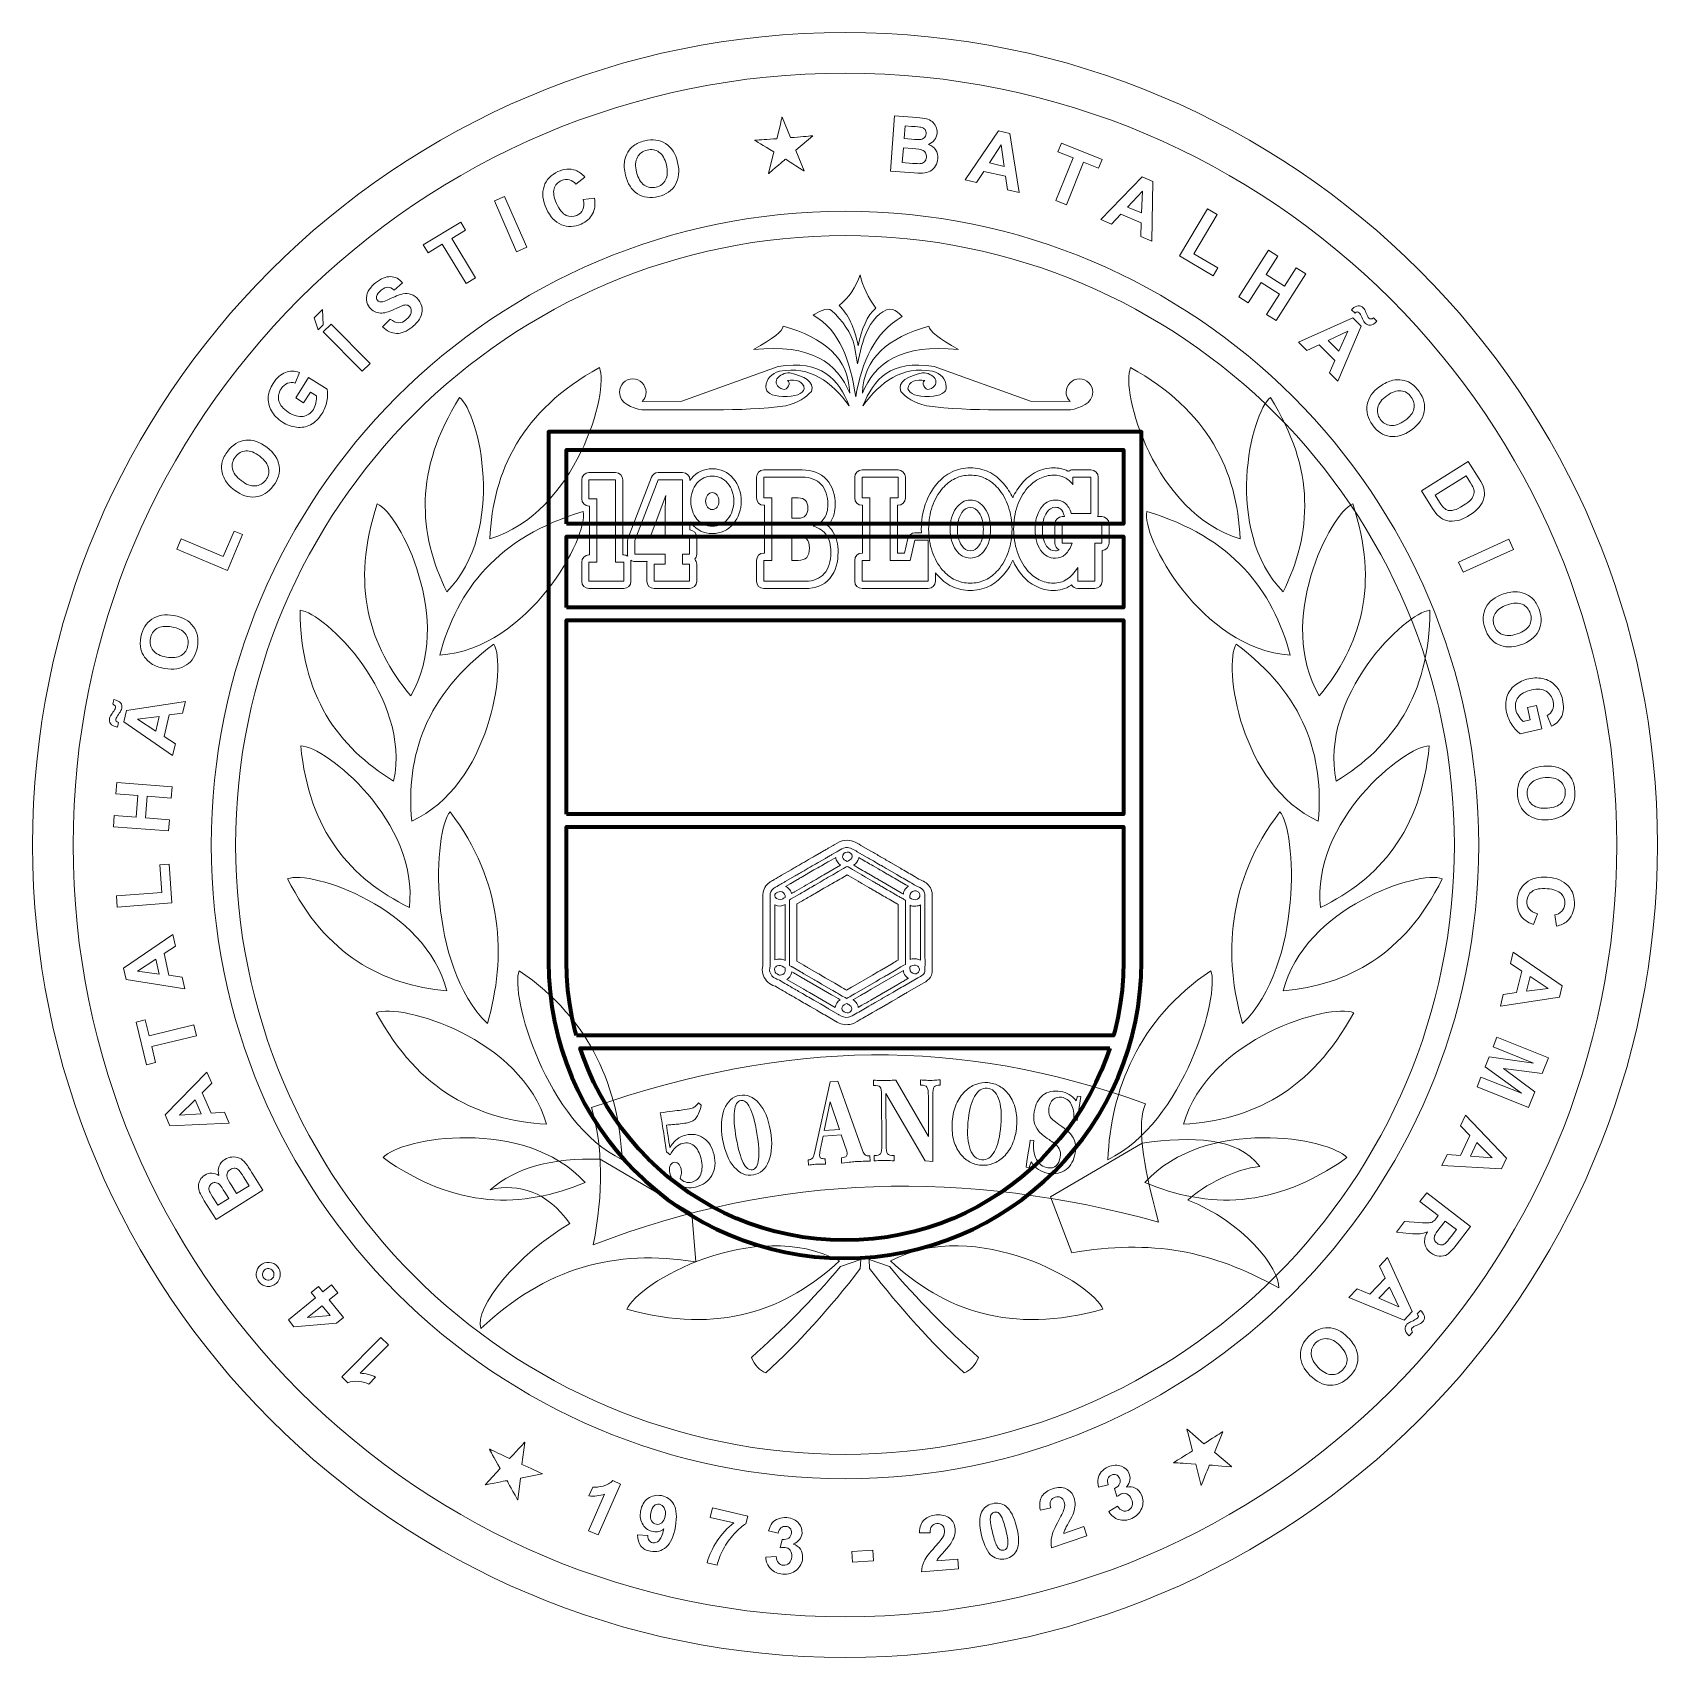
# Model space of a CAD drawing. Header units: millimetres. Extents: x -22.2 to 22.2, y -22.2 to 22.2.
import ezdxf

# ---------------------------------------------------------------- set-up
doc = ezdxf.new("R2010")
doc.units = ezdxf.units.MM
doc.header["$MEASUREMENT"] = 0
doc.layers.add('Camada 1', color=7, linetype='Continuous')

msp = doc.modelspace()

# ---------------------------------------------------------------- linework, layer by layer
at = {"layer": 'Camada 1', "lineweight": 9}
for points, knots in [([(0, 22.25), (12.2883, 22.25), (22.25, 12.2883), (22.25, 0), (22.25, 0), (22.25, -12.2883), (12.2883, -22.25), (0, -22.25), (0, -22.25), (-12.2883, -22.25), (-22.25, -12.2883), (-22.25, 0), (-22.25, 0), (-22.25, 12.2883), (-12.2883, 22.25), (0, 22.25)], [0, 0, 0, 0, 0.2, 0.2, 0.2, 0.2, 0.4, 0.4, 0.4, 0.4, 0.6, 0.6, 0.6, 0.6, 1, 1, 1, 1]), ([(0, 22.25), (12.2883, 22.25), (22.25, 12.2883), (22.25, 0), (22.25, 0), (22.25, -12.2883), (12.2883, -22.25), (0, -22.25), (0, -22.25), (-12.2883, -22.25), (-22.25, -12.2883), (-22.25, 0), (-22.25, 0), (-22.25, 12.2883), (-12.2883, 22.25), (0, 22.25)], [0, 0, 0, 0, 0.2, 0.2, 0.2, 0.2, 0.4, 0.4, 0.4, 0.4, 0.6, 0.6, 0.6, 0.6, 1, 1, 1, 1]), ([(0, 21.1375), (11.6739, 21.1375), (21.1375, 11.6739), (21.1375, 0), (21.1375, 0), (21.1375, -11.6739), (11.6739, -21.1375), (0, -21.1375), (0, -21.1375), (-11.6739, -21.1375), (-21.1375, -11.6739), (-21.1375, 0), (-21.1375, 0), (-21.1375, 11.6739), (-11.6739, 21.1375), (0, 21.1375)], [0, 0, 0, 0, 0.2, 0.2, 0.2, 0.2, 0.4, 0.4, 0.4, 0.4, 0.6, 0.6, 0.6, 0.6, 1, 1, 1, 1]), ([(0, 21.1375), (11.6739, 21.1375), (21.1375, 11.6739), (21.1375, 0), (21.1375, 0), (21.1375, -11.6739), (11.6739, -21.1375), (0, -21.1375), (0, -21.1375), (-11.6739, -21.1375), (-21.1375, -11.6739), (-21.1375, 0), (-21.1375, 0), (-21.1375, 11.6739), (-11.6739, 21.1375), (0, 21.1375)], [0, 0, 0, 0, 0.2, 0.2, 0.2, 0.2, 0.4, 0.4, 0.4, 0.4, 0.6, 0.6, 0.6, 0.6, 1, 1, 1, 1]), ([(-1.7254, 19.9325), (-1.7254, 19.9325), (-1.7169, 19.9331), (-1.7169, 19.9331), (-1.7169, 19.9331), (-1.7169, 19.9331), (-1.4915, 19.3701), (-1.4915, 19.3701), (-1.4915, 19.3701), (-1.2188, 19.3939), (-1.0197, 19.4103), (-0.8938, 19.4199), (-0.8938, 19.4199), (-0.8938, 19.4199), (-0.8857, 19.4206), (-0.8857, 19.4206), (-0.8857, 19.4206), (-0.8857, 19.4206), (-0.8854, 19.4167), (-0.8854, 19.4167), (-0.8854, 19.4167), (-0.8854, 19.4167), (-1.3447, 19.0248), (-1.3447, 19.0248), (-1.3447, 19.0248), (-1.3447, 19.0248), (-1.3443, 19.0206), (-1.3443, 19.0206), (-1.3443, 19.0206), (-1.3443, 19.0206), (-1.1149, 18.466), (-1.1149, 18.466), (-1.1149, 18.466), (-1.1149, 18.466), (-1.1234, 18.4654), (-1.1234, 18.4654), (-1.1234, 18.4654), (-1.46, 18.6744), (-1.6284, 18.7804), (-1.6286, 18.7832), (-1.6286, 18.7832), (-1.651, 18.7662), (-1.8041, 18.6356), (-2.0878, 18.3913), (-2.0878, 18.3913), (-2.0878, 18.3913), (-2.0963, 18.3906), (-2.0963, 18.3906), (-2.0963, 18.3906), (-2.0963, 18.3906), (-1.9504, 18.9782), (-1.9504, 18.9782), (-1.9504, 18.9782), (-2.2652, 19.1709), (-2.4377, 19.2752), (-2.4679, 19.2909), (-2.4679, 19.2909), (-2.4679, 19.2909), (-2.4686, 19.299), (-2.4686, 19.299), (-2.4686, 19.299), (-2.4686, 19.299), (-2.4605, 19.2996), (-2.4605, 19.2996), (-2.4605, 19.2996), (-2.3345, 19.3093), (-2.1354, 19.3235), (-1.8622, 19.3416), (-1.8622, 19.3416), (-1.7708, 19.7308), (-1.725, 19.9279), (-1.7254, 19.9325)], [0, 0, 0, 0, 0.0526316, 0.0526316, 0.0526316, 0.0526316, 0.1052632, 0.1052632, 0.1052632, 0.1052632, 0.1578947, 0.1578947, 0.1578947, 0.1578947, 0.2105263, 0.2105263, 0.2105263, 0.2105263, 0.2631579, 0.2631579, 0.2631579, 0.2631579, 0.3157895, 0.3157895, 0.3157895, 0.3157895, 0.3684211, 0.3684211, 0.3684211, 0.3684211, 0.4210526, 0.4210526, 0.4210526, 0.4210526, 0.4736842, 0.4736842, 0.4736842, 0.4736842, 0.5263158, 0.5263158, 0.5263158, 0.5263158, 0.5789474, 0.5789474, 0.5789474, 0.5789474, 0.6315789, 0.6315789, 0.6315789, 0.6315789, 0.6842105, 0.6842105, 0.6842105, 0.6842105, 0.7368421, 0.7368421, 0.7368421, 0.7368421, 0.7894737, 0.7894737, 0.7894737, 0.7894737, 0.8421053, 0.8421053, 0.8421053, 0.8421053, 0.8947368, 0.8947368, 0.8947368, 0.8947368, 1, 1, 1, 1]), ([(1.359, 19.9674), (1.359, 19.9674), (1.9633, 19.921), (1.9633, 19.921), (1.9633, 19.921), (2.0833, 19.9118), (2.1719, 19.9), (2.2299, 19.8856), (2.2299, 19.8856), (2.2882, 19.8709), (2.339, 19.8461), (2.3831, 19.8112), (2.3831, 19.8112), (2.427, 19.776), (2.4625, 19.7312), (2.4895, 19.6764), (2.4895, 19.6764), (2.5163, 19.6216), (2.5274, 19.5613), (2.5224, 19.4962), (2.5224, 19.4962), (2.5169, 19.4258), (2.4929, 19.3623), (2.4504, 19.3065), (2.4504, 19.3065), (2.4079, 19.2503), (2.3528, 19.2103), (2.2855, 19.1858), (2.2855, 19.1858), (2.3752, 19.1516), (2.442, 19.1004), (2.4867, 19.0319), (2.4867, 19.0319), (2.5309, 18.9634), (2.5497, 18.8855), (2.5429, 18.798), (2.5429, 18.798), (2.5376, 18.729), (2.5168, 18.6634), (2.4797, 18.6008), (2.4797, 18.6008), (2.4427, 18.5382), (2.3951, 18.4895), (2.3365, 18.4547), (2.3365, 18.4547), (2.2783, 18.4203), (2.2082, 18.4016), (2.1263, 18.3986), (2.1263, 18.3986), (2.0753, 18.3972), (1.9522, 18.4032), (1.7575, 18.4167), (1.7575, 18.4167), (1.7575, 18.4167), (1.2429, 18.4563), (1.2429, 18.4563), (1.2429, 18.4563), (1.2429, 18.4563), (1.359, 19.9674), (1.359, 19.9674)], [0, 0, 0, 0, 0.0625, 0.0625, 0.0625, 0.0625, 0.125, 0.125, 0.125, 0.125, 0.1875, 0.1875, 0.1875, 0.1875, 0.25, 0.25, 0.25, 0.25, 0.3125, 0.3125, 0.3125, 0.3125, 0.375, 0.375, 0.375, 0.375, 0.4375, 0.4375, 0.4375, 0.4375, 0.5, 0.5, 0.5, 0.5, 0.5625, 0.5625, 0.5625, 0.5625, 0.625, 0.625, 0.625, 0.625, 0.6875, 0.6875, 0.6875, 0.6875, 0.75, 0.75, 0.75, 0.75, 0.8125, 0.8125, 0.8125, 0.8125, 0.875, 0.875, 0.875, 0.875, 1, 1, 1, 1]), ([(1.6457, 19.6927), (1.6457, 19.6927), (1.619, 19.3445), (1.619, 19.3445), (1.619, 19.3445), (1.619, 19.3445), (1.8188, 19.3291), (1.8188, 19.3291), (1.8188, 19.3291), (1.9373, 19.32), (2.0114, 19.3161), (2.0404, 19.3174), (2.0404, 19.3174), (2.093, 19.3194), (2.1355, 19.3342), (2.1677, 19.3618), (2.1677, 19.3618), (2.1999, 19.3894), (2.2177, 19.4273), (2.2214, 19.4758), (2.2214, 19.4758), (2.225, 19.5226), (2.2148, 19.5613), (2.1915, 19.5925), (2.1915, 19.5925), (2.168, 19.6235), (2.131, 19.6441), (2.0808, 19.654), (2.0808, 19.654), (2.0508, 19.6598), (1.9641, 19.6683), (1.8209, 19.6793), (1.8209, 19.6793), (1.8209, 19.6793), (1.6457, 19.6927), (1.6457, 19.6927)], [0, 0, 0, 0, 0.1, 0.1, 0.1, 0.1, 0.2, 0.2, 0.2, 0.2, 0.3, 0.3, 0.3, 0.3, 0.4, 0.4, 0.4, 0.4, 0.5, 0.5, 0.5, 0.5, 0.6, 0.6, 0.6, 0.6, 0.7, 0.7, 0.7, 0.7, 0.8, 0.8, 0.8, 0.8, 1, 1, 1, 1]), ([(-6.0117, 18.3408), (-6.0478, 18.491), (-6.0556, 18.6227), (-6.0353, 18.7358), (-6.0353, 18.7358), (-6.0201, 18.8188), (-5.9903, 18.8975), (-5.9468, 18.9711), (-5.9468, 18.9711), (-5.9031, 19.0448), (-5.8503, 19.1043), (-5.7884, 19.15), (-5.7884, 19.15), (-5.7058, 19.2109), (-5.6045, 19.256), (-5.4844, 19.2849), (-5.4844, 19.2849), (-5.2671, 19.3372), (-5.0772, 19.3114), (-4.9141, 19.208), (-4.9141, 19.208), (-4.7512, 19.1042), (-4.6409, 18.9324), (-4.5831, 18.6919), (-4.5831, 18.6919), (-4.5257, 18.4535), (-4.5457, 18.2514), (-4.6426, 18.0858), (-4.6426, 18.0858), (-4.7395, 17.9198), (-4.8964, 17.811), (-5.1129, 17.7589), (-5.1129, 17.7589), (-5.332, 17.7061), (-5.5227, 17.731), (-5.6843, 17.8339), (-5.6843, 17.8339), (-5.8458, 17.9366), (-5.9551, 18.1055), (-6.0117, 18.3408)], [0, 0, 0, 0, 0.0909091, 0.0909091, 0.0909091, 0.0909091, 0.1818182, 0.1818182, 0.1818182, 0.1818182, 0.2727273, 0.2727273, 0.2727273, 0.2727273, 0.3636364, 0.3636364, 0.3636364, 0.3636364, 0.4545455, 0.4545455, 0.4545455, 0.4545455, 0.5454545, 0.5454545, 0.5454545, 0.5454545, 0.6363636, 0.6363636, 0.6363636, 0.6363636, 0.7272727, 0.7272727, 0.7272727, 0.7272727, 0.8181818, 0.8181818, 0.8181818, 0.8181818, 1, 1, 1, 1]), ([(4.7691, 17.8714), (4.7691, 17.8714), (4.447, 17.9457), (4.447, 17.9457), (4.447, 17.9457), (4.447, 17.9457), (4.397, 18.3113), (4.397, 18.3113), (4.397, 18.3113), (4.397, 18.3113), (3.8047, 18.448), (3.8047, 18.448), (3.8047, 18.448), (3.8047, 18.448), (3.6045, 18.1401), (3.6045, 18.1401), (3.6045, 18.1401), (3.6045, 18.1401), (3.2882, 18.2131), (3.2882, 18.2131), (3.2882, 18.2131), (3.2882, 18.2131), (4.2023, 19.5576), (4.2023, 19.5576), (4.2023, 19.5576), (4.2023, 19.5576), (4.5183, 19.4847), (4.5183, 19.4847), (4.5183, 19.4847), (4.5183, 19.4847), (4.7691, 17.8714), (4.7691, 17.8714)], [0, 0, 0, 0, 0.1111111, 0.1111111, 0.1111111, 0.1111111, 0.2222222, 0.2222222, 0.2222222, 0.2222222, 0.3333333, 0.3333333, 0.3333333, 0.3333333, 0.4444444, 0.4444444, 0.4444444, 0.4444444, 0.5555556, 0.5555556, 0.5555556, 0.5555556, 0.6666667, 0.6666667, 0.6666667, 0.6666667, 0.7777778, 0.7777778, 0.7777778, 0.7777778, 1, 1, 1, 1]), ([(4.3577, 18.5832), (4.3577, 18.5832), (4.2786, 19.1772), (4.2786, 19.1772), (4.2786, 19.1772), (4.2786, 19.1772), (3.953, 18.6766), (3.953, 18.6766), (3.953, 18.6766), (3.953, 18.6766), (4.3577, 18.5832), (4.3577, 18.5832)], [0, 0, 0, 0, 0.25, 0.25, 0.25, 0.25, 0.5, 0.5, 0.5, 0.5, 1, 1, 1, 1]), ([(5.7775, 17.6484), (5.7775, 17.6484), (6.2466, 18.8172), (6.2466, 18.8172), (6.2466, 18.8172), (6.2466, 18.8172), (5.8302, 18.9843), (5.8302, 18.9843), (5.8302, 18.9843), (5.8302, 18.9843), (5.9256, 19.2221), (5.9256, 19.2221), (5.9256, 19.2221), (5.9256, 19.2221), (7.0414, 18.7742), (7.0414, 18.7742), (7.0414, 18.7742), (7.0414, 18.7742), (6.9459, 18.5364), (6.9459, 18.5364), (6.9459, 18.5364), (6.9459, 18.5364), (6.5314, 18.7028), (6.5314, 18.7028), (6.5314, 18.7028), (6.5314, 18.7028), (6.0623, 17.5341), (6.0623, 17.5341), (6.0623, 17.5341), (6.0623, 17.5341), (5.7775, 17.6484), (5.7775, 17.6484)], [0, 0, 0, 0, 0.1111111, 0.1111111, 0.1111111, 0.1111111, 0.2222222, 0.2222222, 0.2222222, 0.2222222, 0.3333333, 0.3333333, 0.3333333, 0.3333333, 0.4444444, 0.4444444, 0.4444444, 0.4444444, 0.5555556, 0.5555556, 0.5555556, 0.5555556, 0.6666667, 0.6666667, 0.6666667, 0.6666667, 0.7777778, 0.7777778, 0.7777778, 0.7777778, 1, 1, 1, 1]), ([(-5.7074, 18.4245), (-5.6672, 18.2575), (-5.598, 18.1403), (-5.5001, 18.0725), (-5.5001, 18.0725), (-5.4022, 18.0049), (-5.2937, 17.9853), (-5.175, 18.0139), (-5.175, 18.0139), (-5.056, 18.0426), (-4.9689, 18.1089), (-4.9129, 18.2127), (-4.9129, 18.2127), (-4.8574, 18.3167), (-4.8503, 18.4541), (-4.8915, 18.6253), (-4.8915, 18.6253), (-4.9322, 18.7944), (-4.9996, 18.9117), (-5.0939, 18.9768), (-5.0939, 18.9768), (-5.1881, 19.0423), (-5.2965, 19.0601), (-5.4196, 19.0305), (-5.4196, 19.0305), (-5.5424, 19.0009), (-5.6314, 18.9349), (-5.6863, 18.8328), (-5.6863, 18.8328), (-5.7411, 18.7303), (-5.7483, 18.5944), (-5.7074, 18.4245)], [0, 0, 0, 0, 0.1111111, 0.1111111, 0.1111111, 0.1111111, 0.2222222, 0.2222222, 0.2222222, 0.2222222, 0.3333333, 0.3333333, 0.3333333, 0.3333333, 0.4444444, 0.4444444, 0.4444444, 0.4444444, 0.5555556, 0.5555556, 0.5555556, 0.5555556, 0.6666667, 0.6666667, 0.6666667, 0.6666667, 0.7777778, 0.7777778, 0.7777778, 0.7777778, 1, 1, 1, 1]), ([(1.5997, 19.0933), (1.5997, 19.0933), (1.5686, 18.6881), (1.5686, 18.6881), (1.5686, 18.6881), (1.5686, 18.6881), (1.8514, 18.6664), (1.8514, 18.6664), (1.8514, 18.6664), (1.9611, 18.658), (2.0314, 18.6558), (2.0614, 18.6595), (2.0614, 18.6595), (2.1074, 18.6645), (2.1459, 18.6817), (2.1768, 18.7115), (2.1768, 18.7115), (2.2078, 18.7416), (2.2256, 18.7831), (2.2297, 18.8369), (2.2297, 18.8369), (2.2332, 18.8827), (2.2252, 18.9218), (2.2055, 18.9552), (2.2055, 18.9552), (2.1861, 18.9885), (2.1559, 19.0142), (2.1155, 19.0318), (2.1155, 19.0318), (2.0751, 19.0494), (1.9853, 19.0637), (1.8463, 19.0744), (1.8463, 19.0744), (1.8463, 19.0744), (1.5997, 19.0933), (1.5997, 19.0933)], [0, 0, 0, 0, 0.1, 0.1, 0.1, 0.1, 0.2, 0.2, 0.2, 0.2, 0.3, 0.3, 0.3, 0.3, 0.4, 0.4, 0.4, 0.4, 0.5, 0.5, 0.5, 0.5, 0.6, 0.6, 0.6, 0.6, 0.7, 0.7, 0.7, 0.7, 0.8, 0.8, 0.8, 0.8, 1, 1, 1, 1]), ([(-7.1667, 17.674), (-7.1667, 17.674), (-6.8593, 17.7137), (-6.8593, 17.7137), (-6.8593, 17.7137), (-6.8317, 17.5429), (-6.8496, 17.3988), (-6.9124, 17.2812), (-6.9124, 17.2812), (-6.9754, 17.1639), (-7.0807, 17.0715), (-7.2287, 17.0042), (-7.2287, 17.0042), (-7.4122, 16.9209), (-7.5913, 16.9152), (-7.7663, 16.9868), (-7.7663, 16.9868), (-7.9411, 17.0586), (-8.078, 17.2029), (-8.1767, 17.4203), (-8.1767, 17.4203), (-8.281, 17.6501), (-8.3027, 17.8556), (-8.2419, 18.0366), (-8.2419, 18.0366), (-8.1811, 18.2176), (-8.0539, 18.3522), (-7.8606, 18.44), (-7.8606, 18.44), (-7.6916, 18.5167), (-7.5317, 18.5288), (-7.381, 18.4768), (-7.381, 18.4768), (-7.2911, 18.4463), (-7.2057, 18.3828), (-7.1239, 18.2863), (-7.1239, 18.2863), (-7.1239, 18.2863), (-7.3698, 18.0956), (-7.3698, 18.0956), (-7.3698, 18.0956), (-7.4185, 18.1594), (-7.4782, 18.2005), (-7.5488, 18.2185), (-7.5488, 18.2185), (-7.6197, 18.2362), (-7.6919, 18.2282), (-7.7658, 18.1947), (-7.7658, 18.1947), (-7.8683, 18.1482), (-7.9348, 18.0738), (-7.9651, 17.9713), (-7.9651, 17.9713), (-7.9957, 17.8691), (-7.9735, 17.7358), (-7.8988, 17.5713), (-7.8988, 17.5713), (-7.8198, 17.3972), (-7.7319, 17.2872), (-7.6357, 17.2417), (-7.6357, 17.2417), (-7.539, 17.1961), (-7.4407, 17.1963), (-7.3402, 17.2419), (-7.3402, 17.2419), (-7.266, 17.2756), (-7.2127, 17.3281), (-7.1808, 17.3995), (-7.1808, 17.3995), (-7.1489, 17.4709), (-7.1439, 17.5624), (-7.1667, 17.674)], [0, 0, 0, 0, 0.0526316, 0.0526316, 0.0526316, 0.0526316, 0.1052632, 0.1052632, 0.1052632, 0.1052632, 0.1578947, 0.1578947, 0.1578947, 0.1578947, 0.2105263, 0.2105263, 0.2105263, 0.2105263, 0.2631579, 0.2631579, 0.2631579, 0.2631579, 0.3157895, 0.3157895, 0.3157895, 0.3157895, 0.3684211, 0.3684211, 0.3684211, 0.3684211, 0.4210526, 0.4210526, 0.4210526, 0.4210526, 0.4736842, 0.4736842, 0.4736842, 0.4736842, 0.5263158, 0.5263158, 0.5263158, 0.5263158, 0.5789474, 0.5789474, 0.5789474, 0.5789474, 0.6315789, 0.6315789, 0.6315789, 0.6315789, 0.6842105, 0.6842105, 0.6842105, 0.6842105, 0.7368421, 0.7368421, 0.7368421, 0.7368421, 0.7894737, 0.7894737, 0.7894737, 0.7894737, 0.8421053, 0.8421053, 0.8421053, 0.8421053, 0.8947368, 0.8947368, 0.8947368, 0.8947368, 1, 1, 1, 1]), ([(8.4016, 16.5362), (8.4016, 16.5362), (8.0971, 16.665), (8.0971, 16.665), (8.0971, 16.665), (8.0971, 16.665), (8.1111, 17.0338), (8.1111, 17.0338), (8.1111, 17.0338), (8.1111, 17.0338), (7.5513, 17.2707), (7.5513, 17.2707), (7.5513, 17.2707), (7.5513, 17.2707), (7.3009, 17.0021), (7.3009, 17.0021), (7.3009, 17.0021), (7.3009, 17.0021), (7.002, 17.1286), (7.002, 17.1286), (7.002, 17.1286), (7.002, 17.1286), (8.1346, 18.295), (8.1346, 18.295), (8.1346, 18.295), (8.1346, 18.295), (8.4333, 18.1685), (8.4333, 18.1685), (8.4333, 18.1685), (8.4333, 18.1685), (8.4016, 16.5362), (8.4016, 16.5362)], [0, 0, 0, 0, 0.1111111, 0.1111111, 0.1111111, 0.1111111, 0.2222222, 0.2222222, 0.2222222, 0.2222222, 0.3333333, 0.3333333, 0.3333333, 0.3333333, 0.4444444, 0.4444444, 0.4444444, 0.4444444, 0.5555556, 0.5555556, 0.5555556, 0.5555556, 0.6666667, 0.6666667, 0.6666667, 0.6666667, 0.7777778, 0.7777778, 0.7777778, 0.7777778, 1, 1, 1, 1]), ([(8.1194, 17.3084), (8.1194, 17.3084), (8.1441, 17.9071), (8.1441, 17.9071), (8.1441, 17.9071), (8.1441, 17.9071), (7.7369, 17.4703), (7.7369, 17.4703), (7.7369, 17.4703), (7.7369, 17.4703), (8.1194, 17.3084), (8.1194, 17.3084)], [0, 0, 0, 0, 0.25, 0.25, 0.25, 0.25, 0.5, 0.5, 0.5, 0.5, 1, 1, 1, 1]), ([(0, 17.355), (9.5849, 17.355), (17.355, 9.5849), (17.355, 0), (17.355, 0), (17.355, -9.5849), (9.5849, -17.355), (0, -17.355), (0, -17.355), (-9.5849, -17.355), (-17.355, -9.5849), (-17.355, 0), (-17.355, 0), (-17.355, 9.5849), (-9.5849, 17.355), (0, 17.355)], [0, 0, 0, 0, 0.2, 0.2, 0.2, 0.2, 0.4, 0.4, 0.4, 0.4, 0.6, 0.6, 0.6, 0.6, 1, 1, 1, 1]), ([(-8.9989, 16.2481), (-8.9989, 16.2481), (-9.6023, 17.6384), (-9.6023, 17.6384), (-9.6023, 17.6384), (-9.6023, 17.6384), (-9.3207, 17.7606), (-9.3207, 17.7606), (-9.3207, 17.7606), (-9.3207, 17.7606), (-8.7173, 16.3703), (-8.7173, 16.3703), (-8.7173, 16.3703), (-8.7173, 16.3703), (-8.9989, 16.2481), (-8.9989, 16.2481)], [0, 0, 0, 0, 0.2, 0.2, 0.2, 0.2, 0.4, 0.4, 0.4, 0.4, 0.6, 0.6, 0.6, 0.6, 1, 1, 1, 1]), ([(9.1613, 16.1303), (9.1613, 16.1303), (9.9297, 17.4219), (9.9297, 17.4219), (9.9297, 17.4219), (9.9297, 17.4219), (10.1934, 17.265), (10.1934, 17.265), (10.1934, 17.265), (10.1934, 17.265), (9.556, 16.1934), (9.556, 16.1934), (9.556, 16.1934), (9.556, 16.1934), (10.209, 15.8049), (10.209, 15.8049), (10.209, 15.8049), (10.209, 15.8049), (10.0781, 15.5848), (10.0781, 15.5848), (10.0781, 15.5848), (10.0781, 15.5848), (9.1613, 16.1303), (9.1613, 16.1303)], [0, 0, 0, 0, 0.1428571, 0.1428571, 0.1428571, 0.1428571, 0.2857143, 0.2857143, 0.2857143, 0.2857143, 0.4285714, 0.4285714, 0.4285714, 0.4285714, 0.5714286, 0.5714286, 0.5714286, 0.5714286, 0.7142857, 0.7142857, 0.7142857, 0.7142857, 1, 1, 1, 1]), ([(-10.3779, 15.3735), (-10.3779, 15.3735), (-11.0323, 16.4496), (-11.0323, 16.4496), (-11.0323, 16.4496), (-11.0323, 16.4496), (-11.4156, 16.2165), (-11.4156, 16.2165), (-11.4156, 16.2165), (-11.4156, 16.2165), (-11.5488, 16.4354), (-11.5488, 16.4354), (-11.5488, 16.4354), (-11.5488, 16.4354), (-10.5215, 17.0601), (-10.5215, 17.0601), (-10.5215, 17.0601), (-10.5215, 17.0601), (-10.3884, 16.8412), (-10.3884, 16.8412), (-10.3884, 16.8412), (-10.3884, 16.8412), (-10.77, 16.6091), (-10.77, 16.6091), (-10.77, 16.6091), (-10.77, 16.6091), (-10.1157, 15.533), (-10.1157, 15.533), (-10.1157, 15.533), (-10.1157, 15.533), (-10.3779, 15.3735), (-10.3779, 15.3735)], [0, 0, 0, 0, 0.1111111, 0.1111111, 0.1111111, 0.1111111, 0.2222222, 0.2222222, 0.2222222, 0.2222222, 0.3333333, 0.3333333, 0.3333333, 0.3333333, 0.4444444, 0.4444444, 0.4444444, 0.4444444, 0.5555556, 0.5555556, 0.5555556, 0.5555556, 0.6666667, 0.6666667, 0.6666667, 0.6666667, 0.7777778, 0.7777778, 0.7777778, 0.7777778, 1, 1, 1, 1]), ([(0, 16.6875), (9.2162, 16.6875), (16.6875, 9.2162), (16.6875, 0), (16.6875, 0), (16.6875, -9.2162), (9.2162, -16.6875), (0, -16.6875), (0, -16.6875), (-9.2162, -16.6875), (-16.6875, -9.2162), (-16.6875, 0), (-16.6875, 0), (-16.6875, 9.2162), (-9.2162, 16.6875), (0, 16.6875)], [0, 0, 0, 0, 0.2, 0.2, 0.2, 0.2, 0.4, 0.4, 0.4, 0.4, 0.6, 0.6, 0.6, 0.6, 1, 1, 1, 1]), ([(10.7836, 15.0094), (10.7836, 15.0094), (11.5963, 16.2887), (11.5963, 16.2887), (11.5963, 16.2887), (11.5963, 16.2887), (11.8553, 16.1241), (11.8553, 16.1241), (11.8553, 16.1241), (11.8553, 16.1241), (11.5352, 15.6202), (11.5352, 15.6202), (11.5352, 15.6202), (11.5352, 15.6202), (12.0391, 15.3002), (12.0391, 15.3002), (12.0391, 15.3002), (12.0391, 15.3002), (12.3592, 15.8041), (12.3592, 15.8041), (12.3592, 15.8041), (12.3592, 15.8041), (12.6183, 15.6395), (12.6183, 15.6395), (12.6183, 15.6395), (12.6183, 15.6395), (11.8057, 14.3602), (11.8057, 14.3602), (11.8057, 14.3602), (11.8057, 14.3602), (11.5465, 14.5248), (11.5465, 14.5248), (11.5465, 14.5248), (11.5465, 14.5248), (11.9017, 15.084), (11.9017, 15.084), (11.9017, 15.084), (11.9017, 15.084), (11.3979, 15.404), (11.3979, 15.404), (11.3979, 15.404), (11.3979, 15.404), (11.0427, 14.8448), (11.0427, 14.8448), (11.0427, 14.8448), (11.0427, 14.8448), (10.7836, 15.0094), (10.7836, 15.0094)], [0, 0, 0, 0, 0.0769231, 0.0769231, 0.0769231, 0.0769231, 0.1538462, 0.1538462, 0.1538462, 0.1538462, 0.2307692, 0.2307692, 0.2307692, 0.2307692, 0.3076923, 0.3076923, 0.3076923, 0.3076923, 0.3846154, 0.3846154, 0.3846154, 0.3846154, 0.4615385, 0.4615385, 0.4615385, 0.4615385, 0.5384615, 0.5384615, 0.5384615, 0.5384615, 0.6153846, 0.6153846, 0.6153846, 0.6153846, 0.6923077, 0.6923077, 0.6923077, 0.6923077, 0.7692308, 0.7692308, 0.7692308, 0.7692308, 0.8461538, 0.8461538, 0.8461538, 0.8461538, 1, 1, 1, 1]), ([(-0.1612, 14.7763), (0.0806, 14.5385), (0.2631, 14.1877), (0.3579, 13.6705), (0.3579, 13.6705), (0.4622, 14.1207), (0.597, 14.516), (0.8485, 14.7013), (0.8485, 14.7013), (0.6299, 14.9917), (0.4845, 15.2964), (0.413, 15.6162), (0.413, 15.6162), (0.2968, 15.2815), (0.1165, 14.9933), (-0.1612, 14.7763)], [0, 0, 0, 0, 0.2, 0.2, 0.2, 0.2, 0.4, 0.4, 0.4, 0.4, 0.6, 0.6, 0.6, 0.6, 1, 1, 1, 1]), ([(-12.666, 14.1921), (-12.666, 14.1921), (-12.453, 14.4032), (-12.453, 14.4032), (-12.453, 14.4032), (-12.3761, 14.3371), (-12.3021, 14.3031), (-12.2301, 14.3011), (-12.2301, 14.3011), (-12.1581, 14.2992), (-12.0862, 14.3276), (-12.0141, 14.3861), (-12.0141, 14.3861), (-11.938, 14.448), (-11.8937, 14.5108), (-11.8813, 14.5745), (-11.8813, 14.5745), (-11.8689, 14.6381), (-11.8802, 14.6918), (-11.9153, 14.735), (-11.9153, 14.735), (-11.938, 14.763), (-11.9653, 14.7798), (-11.9975, 14.7864), (-11.9975, 14.7864), (-12.0294, 14.7928), (-12.0717, 14.7866), (-12.1238, 14.7679), (-12.1238, 14.7679), (-12.1595, 14.7553), (-12.2363, 14.7211), (-12.3548, 14.6657), (-12.3548, 14.6657), (-12.5074, 14.5945), (-12.628, 14.561), (-12.7169, 14.5658), (-12.7169, 14.5658), (-12.8415, 14.5722), (-12.9417, 14.6221), (-13.0175, 14.7155), (-13.0175, 14.7155), (-13.0663, 14.7755), (-13.0951, 14.8457), (-13.1039, 14.9253), (-13.1039, 14.9253), (-13.1124, 15.0052), (-13.096, 15.0846), (-13.0544, 15.1638), (-13.0544, 15.1638), (-13.0128, 15.2429), (-12.9473, 15.319), (-12.8569, 15.3923), (-12.8569, 15.3923), (-12.7098, 15.5118), (-12.5724, 15.5693), (-12.4451, 15.5641), (-12.4451, 15.5641), (-12.3175, 15.5592), (-12.2079, 15.5037), (-12.1152, 15.3975), (-12.1152, 15.3975), (-12.1152, 15.3975), (-12.3468, 15.1957), (-12.3468, 15.1957), (-12.3468, 15.1957), (-12.4063, 15.2484), (-12.4633, 15.2743), (-12.5181, 15.274), (-12.5181, 15.274), (-12.5728, 15.2736), (-12.6335, 15.2466), (-12.6997, 15.1928), (-12.6997, 15.1928), (-12.7682, 15.1372), (-12.8103, 15.0793), (-12.8257, 15.0194), (-12.8257, 15.0194), (-12.8358, 14.9809), (-12.8286, 14.9462), (-12.8037, 14.9156), (-12.8037, 14.9156), (-12.781, 14.8876), (-12.7499, 14.8734), (-12.7104, 14.8728), (-12.7104, 14.8728), (-12.6598, 14.8716), (-12.5658, 14.9042), (-12.4284, 14.9705), (-12.4284, 14.9705), (-12.291, 15.037), (-12.1828, 15.0777), (-12.1041, 15.0934), (-12.1041, 15.0934), (-12.025, 15.109), (-11.9494, 15.1044), (-11.8771, 15.0792), (-11.8771, 15.0792), (-11.8048, 15.0538), (-11.7385, 15.0041), (-11.6782, 14.9299), (-11.6782, 14.9299), (-11.6235, 14.8625), (-11.5907, 14.7841), (-11.5804, 14.6948), (-11.5804, 14.6948), (-11.5701, 14.6055), (-11.5874, 14.5188), (-11.6327, 14.4347), (-11.6327, 14.4347), (-11.6778, 14.3503), (-11.7517, 14.2666), (-11.8538, 14.1837), (-11.8538, 14.1837), (-12.0025, 14.0629), (-12.1445, 14.0044), (-12.28, 14.0084), (-12.28, 14.0084), (-12.4153, 14.0121), (-12.5439, 14.0736), (-12.666, 14.1921)], [0, 0, 0, 0, 0.0322581, 0.0322581, 0.0322581, 0.0322581, 0.0645161, 0.0645161, 0.0645161, 0.0645161, 0.0967742, 0.0967742, 0.0967742, 0.0967742, 0.1290323, 0.1290323, 0.1290323, 0.1290323, 0.1612903, 0.1612903, 0.1612903, 0.1612903, 0.1935484, 0.1935484, 0.1935484, 0.1935484, 0.2258065, 0.2258065, 0.2258065, 0.2258065, 0.2580645, 0.2580645, 0.2580645, 0.2580645, 0.2903226, 0.2903226, 0.2903226, 0.2903226, 0.3225806, 0.3225806, 0.3225806, 0.3225806, 0.3548387, 0.3548387, 0.3548387, 0.3548387, 0.3870968, 0.3870968, 0.3870968, 0.3870968, 0.4193548, 0.4193548, 0.4193548, 0.4193548, 0.4516129, 0.4516129, 0.4516129, 0.4516129, 0.483871, 0.483871, 0.483871, 0.483871, 0.516129, 0.516129, 0.516129, 0.516129, 0.5483871, 0.5483871, 0.5483871, 0.5483871, 0.5806452, 0.5806452, 0.5806452, 0.5806452, 0.6129032, 0.6129032, 0.6129032, 0.6129032, 0.6451613, 0.6451613, 0.6451613, 0.6451613, 0.6774194, 0.6774194, 0.6774194, 0.6774194, 0.7096774, 0.7096774, 0.7096774, 0.7096774, 0.7419355, 0.7419355, 0.7419355, 0.7419355, 0.7741935, 0.7741935, 0.7741935, 0.7741935, 0.8064516, 0.8064516, 0.8064516, 0.8064516, 0.8387097, 0.8387097, 0.8387097, 0.8387097, 0.8709677, 0.8709677, 0.8709677, 0.8709677, 0.9032258, 0.9032258, 0.9032258, 0.9032258, 0.9354839, 0.9354839, 0.9354839, 0.9354839, 1, 1, 1, 1]), ([(-0.8741, 14.5127), (-0.135, 14.0986), (0.1441, 13.2479), (0.2944, 12.2747), (0.2944, 12.2747), (0.4623, 13.2353), (0.8061, 14.0375), (1.5623, 14.4686), (1.5623, 14.4686), (1.508, 14.5412), (1.2941, 14.7884), (1.0388, 14.6035), (1.0388, 14.6035), (1.0388, 14.6035), (0.9574, 14.5436), (0.9574, 14.5436), (0.9574, 14.5436), (0.6976, 14.3522), (0.5244, 13.9466), (0.4553, 13.6479), (0.4553, 13.6479), (0.4553, 13.6479), (0.3465, 13.1781), (0.3465, 13.1781), (0.3465, 13.1781), (0.3465, 13.1781), (0.2595, 13.6525), (0.2595, 13.6525), (0.2595, 13.6525), (0.1894, 14.0355), (-0.0853, 14.3604), (-0.3685, 14.6387), (-0.3685, 14.6387), (-0.4843, 14.7524), (-0.7591, 14.5737), (-0.8741, 14.5127)], [0, 0, 0, 0, 0.1, 0.1, 0.1, 0.1, 0.2, 0.2, 0.2, 0.2, 0.3, 0.3, 0.3, 0.3, 0.4, 0.4, 0.4, 0.4, 0.5, 0.5, 0.5, 0.5, 0.6, 0.6, 0.6, 0.6, 0.7, 0.7, 0.7, 0.7, 0.8, 0.8, 0.8, 0.8, 1, 1, 1, 1]), ([(13.9671, 14.5613), (13.9671, 14.5613), (13.8723, 14.6552), (13.8723, 14.6552), (13.8723, 14.6552), (13.883, 14.667), (13.8915, 14.6759), (13.8977, 14.6822), (13.8977, 14.6822), (13.9486, 14.7336), (14.0003, 14.7608), (14.0527, 14.7635), (14.0527, 14.7635), (14.1051, 14.7668), (14.151, 14.7486), (14.1902, 14.7098), (14.1902, 14.7098), (14.2075, 14.6927), (14.2215, 14.6753), (14.2325, 14.6569), (14.2325, 14.6569), (14.2436, 14.6385), (14.26, 14.6014), (14.2818, 14.5457), (14.2818, 14.5457), (14.3037, 14.4896), (14.3254, 14.4508), (14.3477, 14.4288), (14.3477, 14.4288), (14.3633, 14.4133), (14.3813, 14.4055), (14.4014, 14.4048), (14.4014, 14.4048), (14.4221, 14.4042), (14.4451, 14.4142), (14.4711, 14.4346), (14.4711, 14.4346), (14.4711, 14.4346), (14.5659, 14.3407), (14.5659, 14.3407), (14.5659, 14.3407), (14.4992, 14.2743), (14.4397, 14.2389), (14.3871, 14.2339), (14.3871, 14.2339), (14.3343, 14.2291), (14.2889, 14.2456), (14.2508, 14.2833), (14.2508, 14.2833), (14.2341, 14.2999), (14.2195, 14.3179), (14.207, 14.3373), (14.207, 14.3373), (14.1987, 14.3514), (14.181, 14.3897), (14.1537, 14.452), (14.1537, 14.452), (14.1262, 14.5145), (14.1024, 14.5555), (14.0817, 14.5759), (14.0817, 14.5759), (14.066, 14.5915), (14.0492, 14.5986), (14.0308, 14.5976), (14.0308, 14.5976), (14.0123, 14.597), (13.9912, 14.5846), (13.9671, 14.5613)], [0, 0, 0, 0, 0.0555556, 0.0555556, 0.0555556, 0.0555556, 0.1111111, 0.1111111, 0.1111111, 0.1111111, 0.1666667, 0.1666667, 0.1666667, 0.1666667, 0.2222222, 0.2222222, 0.2222222, 0.2222222, 0.2777778, 0.2777778, 0.2777778, 0.2777778, 0.3333333, 0.3333333, 0.3333333, 0.3333333, 0.3888889, 0.3888889, 0.3888889, 0.3888889, 0.4444444, 0.4444444, 0.4444444, 0.4444444, 0.5, 0.5, 0.5, 0.5, 0.5555556, 0.5555556, 0.5555556, 0.5555556, 0.6111111, 0.6111111, 0.6111111, 0.6111111, 0.6666667, 0.6666667, 0.6666667, 0.6666667, 0.7222222, 0.7222222, 0.7222222, 0.7222222, 0.7777778, 0.7777778, 0.7777778, 0.7777778, 0.8333333, 0.8333333, 0.8333333, 0.8333333, 0.8888889, 0.8888889, 0.8888889, 0.8888889, 1, 1, 1, 1]), ([(-14.4231, 14.112), (-14.4231, 14.112), (-14.5384, 14.4329), (-14.5384, 14.4329), (-14.5384, 14.4329), (-14.5384, 14.4329), (-14.3085, 14.6608), (-14.3085, 14.6608), (-14.3085, 14.6608), (-14.3085, 14.6608), (-14.2938, 14.2402), (-14.2938, 14.2402), (-14.2938, 14.2402), (-14.2938, 14.2402), (-14.4231, 14.112), (-14.4231, 14.112)], [0, 0, 0, 0, 0.2, 0.2, 0.2, 0.2, 0.4, 0.4, 0.4, 0.4, 0.6, 0.6, 0.6, 0.6, 1, 1, 1, 1]), ([(-13.2249, 12.9721), (-13.2249, 12.9721), (-14.2918, 14.0486), (-14.2918, 14.0486), (-14.2918, 14.0486), (-14.2918, 14.0486), (-14.0737, 14.2647), (-14.0737, 14.2647), (-14.0737, 14.2647), (-14.0737, 14.2647), (-13.0068, 13.1882), (-13.0068, 13.1882), (-13.0068, 13.1882), (-13.0068, 13.1882), (-13.2249, 12.9721), (-13.2249, 12.9721)], [0, 0, 0, 0, 0.2, 0.2, 0.2, 0.2, 0.4, 0.4, 0.4, 0.4, 0.6, 0.6, 0.6, 0.6, 1, 1, 1, 1]), ([(13.5004, 12.7001), (13.5004, 12.7001), (13.2654, 12.9327), (13.2654, 12.9327), (13.2654, 12.9327), (13.2654, 12.9327), (13.4152, 13.2699), (13.4152, 13.2699), (13.4152, 13.2699), (13.4152, 13.2699), (12.9833, 13.6976), (12.9833, 13.6976), (12.9833, 13.6976), (12.9833, 13.6976), (12.6511, 13.541), (12.6511, 13.541), (12.6511, 13.541), (12.6511, 13.541), (12.4204, 13.7694), (12.4204, 13.7694), (12.4204, 13.7694), (12.4204, 13.7694), (13.9049, 14.4324), (13.9049, 14.4324), (13.9049, 14.4324), (13.9049, 14.4324), (14.1353, 14.2042), (14.1353, 14.2042), (14.1353, 14.2042), (14.1353, 14.2042), (13.5004, 12.7001), (13.5004, 12.7001)], [0, 0, 0, 0, 0.1111111, 0.1111111, 0.1111111, 0.1111111, 0.2222222, 0.2222222, 0.2222222, 0.2222222, 0.3333333, 0.3333333, 0.3333333, 0.3333333, 0.4444444, 0.4444444, 0.4444444, 0.4444444, 0.5555556, 0.5555556, 0.5555556, 0.5555556, 0.6666667, 0.6666667, 0.6666667, 0.6666667, 0.7777778, 0.7777778, 0.7777778, 0.7777778, 1, 1, 1, 1]), ([(-2.5035, 13.5679), (-0.9362, 13.7266), (-0.2032, 13.2099), (0.1288, 12.369), (0.1288, 12.369), (0.1123, 13.3335), (-0.5857, 13.8922), (-1.6898, 14.2098), (-1.6898, 14.2098), (-1.71, 14.0726), (-1.9539, 13.8669), (-2.5035, 13.5679)], [0, 0, 0, 0, 0.25, 0.25, 0.25, 0.25, 0.5, 0.5, 0.5, 0.5, 1, 1, 1, 1]), ([(3.1106, 13.5679), (1.5433, 13.7266), (0.8103, 13.2099), (0.4783, 12.369), (0.4783, 12.369), (0.4948, 13.3335), (1.1928, 13.8922), (2.2969, 14.2098), (2.2969, 14.2098), (2.3171, 14.0726), (2.561, 13.8669), (3.1106, 13.5679)], [0, 0, 0, 0, 0.25, 0.25, 0.25, 0.25, 0.5, 0.5, 0.5, 0.5, 1, 1, 1, 1]), ([(13.5247, 13.5218), (13.5247, 13.5218), (13.7698, 14.0687), (13.7698, 14.0687), (13.7698, 14.0687), (13.7698, 14.0687), (13.2296, 13.8141), (13.2296, 13.8141), (13.2296, 13.8141), (13.2296, 13.8141), (13.5247, 13.5218), (13.5247, 13.5218)], [0, 0, 0, 0, 0.25, 0.25, 0.25, 0.25, 0.5, 0.5, 0.5, 0.5, 1, 1, 1, 1]), ([(-14.826, 12.1104), (-14.826, 12.1104), (-15.0422, 12.2477), (-15.0422, 12.2477), (-15.0422, 12.2477), (-15.0422, 12.2477), (-14.6892, 12.8034), (-14.6892, 12.8034), (-14.6892, 12.8034), (-14.6892, 12.8034), (-14.1788, 12.4792), (-14.1788, 12.4792), (-14.1788, 12.4792), (-14.1604, 12.3918), (-14.164, 12.2841), (-14.189, 12.1559), (-14.189, 12.1559), (-14.2142, 12.0281), (-14.2603, 11.9115), (-14.3272, 11.8061), (-14.3272, 11.8061), (-14.4121, 11.6724), (-14.5141, 11.5737), (-14.6335, 11.51), (-14.6335, 11.51), (-14.7528, 11.4466), (-14.881, 11.4231), (-15.0173, 11.4395), (-15.0173, 11.4395), (-15.1537, 11.4558), (-15.2836, 11.5033), (-15.4066, 11.5814), (-15.4066, 11.5814), (-15.5399, 11.6661), (-15.6406, 11.7694), (-15.7092, 11.8911), (-15.7092, 11.8911), (-15.7773, 12.013), (-15.8053, 12.1452), (-15.7924, 12.2879), (-15.7924, 12.2879), (-15.7828, 12.3971), (-15.7392, 12.5124), (-15.6617, 12.6345), (-15.6617, 12.6345), (-15.5608, 12.7933), (-15.4486, 12.8963), (-15.3251, 12.9432), (-15.3251, 12.9432), (-15.2016, 12.9897), (-15.0731, 12.9887), (-14.9389, 12.9394), (-14.9389, 12.9394), (-14.9389, 12.9394), (-15.0541, 12.6514), (-15.0541, 12.6514), (-15.0541, 12.6514), (-15.1282, 12.6735), (-15.1996, 12.6711), (-15.2677, 12.6446), (-15.2677, 12.6446), (-15.3355, 12.6184), (-15.393, 12.5679), (-15.4403, 12.4935), (-15.4403, 12.4935), (-15.5118, 12.3809), (-15.533, 12.2686), (-15.5034, 12.1566), (-15.5034, 12.1566), (-15.4738, 12.0446), (-15.3887, 11.9437), (-15.2478, 11.8542), (-15.2478, 11.8542), (-15.0956, 11.7576), (-14.9602, 11.7188), (-14.8416, 11.7379), (-14.8416, 11.7379), (-14.7227, 11.7572), (-14.6286, 11.8212), (-14.5592, 11.9305), (-14.5592, 11.9305), (-14.525, 11.9843), (-14.5013, 12.0454), (-14.488, 12.1129), (-14.488, 12.1129), (-14.4744, 12.1809), (-14.4708, 12.2438), (-14.4765, 12.3021), (-14.4765, 12.3021), (-14.4765, 12.3021), (-14.6388, 12.4052), (-14.6388, 12.4052), (-14.6388, 12.4052), (-14.6388, 12.4052), (-14.826, 12.1104), (-14.826, 12.1104)], [0, 0, 0, 0, 0.04, 0.04, 0.04, 0.04, 0.08, 0.08, 0.08, 0.08, 0.12, 0.12, 0.12, 0.12, 0.16, 0.16, 0.16, 0.16, 0.2, 0.2, 0.2, 0.2, 0.24, 0.24, 0.24, 0.24, 0.28, 0.28, 0.28, 0.28, 0.32, 0.32, 0.32, 0.32, 0.36, 0.36, 0.36, 0.36, 0.4, 0.4, 0.4, 0.4, 0.44, 0.44, 0.44, 0.44, 0.48, 0.48, 0.48, 0.48, 0.52, 0.52, 0.52, 0.52, 0.56, 0.56, 0.56, 0.56, 0.6, 0.6, 0.6, 0.6, 0.64, 0.64, 0.64, 0.64, 0.68, 0.68, 0.68, 0.68, 0.72, 0.72, 0.72, 0.72, 0.76, 0.76, 0.76, 0.76, 0.8, 0.8, 0.8, 0.8, 0.84, 0.84, 0.84, 0.84, 0.88, 0.88, 0.88, 0.88, 0.92, 0.92, 0.92, 0.92, 1, 1, 1, 1]), ([(-6.7268, 13.0745), (-8.8669, 11.8865), (-9.6372, 10.2482), (-9.7272, 8.3861), (-9.7272, 8.3861), (-7.3667, 9.0956), (-6.4407, 12.4327), (-6.7268, 13.0745)], [0, 0, 0, 0, 0.3333333, 0.3333333, 0.3333333, 0.3333333, 1, 1, 1, 1]), ([(-5.813, 12.763), (-5.612, 12.763), (-5.4491, 12.6001), (-5.4491, 12.3991), (-5.4491, 12.3991), (-5.4491, 12.3251), (-5.4712, 12.2563), (-5.5091, 12.1989), (-5.5091, 12.1989), (-5.5091, 12.1989), (-5.5561, 12.1442), (-5.5561, 12.1442), (-5.5561, 12.1442), (-5.5561, 12.1442), (-4.4709, 12.1509), (-4.4709, 12.1509), (-4.4709, 12.1509), (-4.4709, 12.1509), (-1.8306, 13.099), (-1.8306, 13.099), (-1.8306, 13.099), (-0.6463, 13.2982), (-0.1708, 12.7596), (0.1153, 12.0241), (0.1153, 12.0241), (-0.3678, 12.6862), (-0.9487, 13.1265), (-1.792, 12.9722), (-1.792, 12.9722), (-2.0183, 12.9076), (-2.1539, 12.7742), (-2.1668, 12.5478), (-2.1668, 12.5478), (-2.1763, 12.3869), (-2.0176, 12.2987), (-1.7038, 12.2777), (-1.7038, 12.2777), (-1.3574, 12.2778), (-1.1557, 12.3469), (-1.1181, 12.494), (-1.1181, 12.494), (-1.1216, 12.6954), (-1.3542, 12.7652), (-1.577, 12.7187), (-1.577, 12.7187), (-1.4629, 12.6827), (-1.5758, 12.4379), (-1.6982, 12.479), (-1.6982, 12.479), (-1.8838, 12.542), (-1.9111, 12.6725), (-1.8622, 12.7669), (-1.8622, 12.7669), (-1.783, 12.8717), (-1.6635, 12.9318), (-1.5108, 12.9336), (-1.5108, 12.9336), (-1.1249, 12.8316), (-0.8207, 12.6999), (-0.921, 12.421), (-0.921, 12.421), (-1.0621, 12.2545), (-1.2816, 12.1171), (-1.6211, 12.0241), (-1.6211, 12.0241), (-2.8778, 11.856), (-4.2559, 11.9429), (-5.5678, 11.9154), (-5.5678, 11.9154), (-5.823, 11.9718), (-6.1769, 12.0821), (-6.1769, 12.3991), (-6.1769, 12.3991), (-6.1769, 12.6001), (-6.014, 12.763), (-5.813, 12.763)], [0, 0, 0, 0, 0.05, 0.05, 0.05, 0.05, 0.1, 0.1, 0.1, 0.1, 0.15, 0.15, 0.15, 0.15, 0.2, 0.2, 0.2, 0.2, 0.25, 0.25, 0.25, 0.25, 0.3, 0.3, 0.3, 0.3, 0.35, 0.35, 0.35, 0.35, 0.4, 0.4, 0.4, 0.4, 0.45, 0.45, 0.45, 0.45, 0.5, 0.5, 0.5, 0.5, 0.55, 0.55, 0.55, 0.55, 0.6, 0.6, 0.6, 0.6, 0.65, 0.65, 0.65, 0.65, 0.7, 0.7, 0.7, 0.7, 0.75, 0.75, 0.75, 0.75, 0.8, 0.8, 0.8, 0.8, 0.85, 0.85, 0.85, 0.85, 0.9, 0.9, 0.9, 0.9, 1, 1, 1, 1]), ([(6.4201, 12.763), (6.2191, 12.763), (6.0562, 12.6001), (6.0562, 12.3991), (6.0562, 12.3991), (6.0562, 12.3251), (6.0783, 12.2563), (6.1162, 12.1989), (6.1162, 12.1989), (6.1162, 12.1989), (6.1632, 12.1442), (6.1632, 12.1442), (6.1632, 12.1442), (6.1632, 12.1442), (5.078, 12.1509), (5.078, 12.1509), (5.078, 12.1509), (5.078, 12.1509), (2.4377, 13.099), (2.4377, 13.099), (2.4377, 13.099), (1.2534, 13.2982), (0.7779, 12.7596), (0.4918, 12.0241), (0.4918, 12.0241), (0.9749, 12.6862), (1.5558, 13.1265), (2.3991, 12.9722), (2.3991, 12.9722), (2.6254, 12.9076), (2.761, 12.7742), (2.7739, 12.5478), (2.7739, 12.5478), (2.7834, 12.3869), (2.6247, 12.2987), (2.3109, 12.2777), (2.3109, 12.2777), (1.9645, 12.2778), (1.7628, 12.3469), (1.7252, 12.494), (1.7252, 12.494), (1.7287, 12.6954), (1.9613, 12.7652), (2.1841, 12.7187), (2.1841, 12.7187), (2.07, 12.6827), (2.1829, 12.4379), (2.3053, 12.479), (2.3053, 12.479), (2.4909, 12.542), (2.5182, 12.6725), (2.4693, 12.7669), (2.4693, 12.7669), (2.3901, 12.8717), (2.2706, 12.9318), (2.1179, 12.9336), (2.1179, 12.9336), (1.732, 12.8316), (1.4278, 12.6999), (1.5281, 12.421), (1.5281, 12.421), (1.6692, 12.2545), (1.8887, 12.1171), (2.2282, 12.0241), (2.2282, 12.0241), (3.4849, 11.856), (4.863, 11.9429), (6.1749, 11.9154), (6.1749, 11.9154), (6.4301, 11.9718), (6.784, 12.0821), (6.784, 12.3991), (6.784, 12.3991), (6.784, 12.6001), (6.6211, 12.763), (6.4201, 12.763)], [0, 0, 0, 0, 0.05, 0.05, 0.05, 0.05, 0.1, 0.1, 0.1, 0.1, 0.15, 0.15, 0.15, 0.15, 0.2, 0.2, 0.2, 0.2, 0.25, 0.25, 0.25, 0.25, 0.3, 0.3, 0.3, 0.3, 0.35, 0.35, 0.35, 0.35, 0.4, 0.4, 0.4, 0.4, 0.45, 0.45, 0.45, 0.45, 0.5, 0.5, 0.5, 0.5, 0.55, 0.55, 0.55, 0.55, 0.6, 0.6, 0.6, 0.6, 0.65, 0.65, 0.65, 0.65, 0.7, 0.7, 0.7, 0.7, 0.75, 0.75, 0.75, 0.75, 0.8, 0.8, 0.8, 0.8, 0.85, 0.85, 0.85, 0.85, 0.9, 0.9, 0.9, 0.9, 1, 1, 1, 1]), ([(7.8216, 13.0745), (9.9617, 11.8865), (10.732, 10.2482), (10.822, 8.3861), (10.822, 8.3861), (8.4615, 9.0956), (7.5355, 12.4327), (7.8216, 13.0745)], [0, 0, 0, 0, 0.3333333, 0.3333333, 0.3333333, 0.3333333, 1, 1, 1, 1]), ([(14.6461, 12.5551), (14.7717, 12.6451), (14.8908, 12.7017), (15.0032, 12.7254), (15.0032, 12.7254), (15.0859, 12.7425), (15.1699, 12.7446), (15.2546, 12.7318), (15.2546, 12.7318), (15.3392, 12.7191), (15.4142, 12.6925), (15.4799, 12.6524), (15.4799, 12.6524), (15.5674, 12.5987), (15.6472, 12.5218), (15.7191, 12.4214), (15.7191, 12.4214), (15.8493, 12.2396), (15.8967, 12.054), (15.8622, 11.864), (15.8622, 11.864), (15.8273, 11.674), (15.7095, 11.5072), (15.5084, 11.3632), (15.5084, 11.3632), (15.3091, 11.2205), (15.1142, 11.163), (14.9244, 11.1906), (14.9244, 11.1906), (14.7342, 11.2179), (14.5743, 11.3225), (14.4447, 11.5035), (14.4447, 11.5035), (14.3134, 11.6867), (14.2648, 11.8728), (14.2995, 12.0612), (14.2995, 12.0612), (14.3339, 12.2495), (14.4494, 12.4142), (14.6461, 12.5551)], [0, 0, 0, 0, 0.0909091, 0.0909091, 0.0909091, 0.0909091, 0.1818182, 0.1818182, 0.1818182, 0.1818182, 0.2727273, 0.2727273, 0.2727273, 0.2727273, 0.3636364, 0.3636364, 0.3636364, 0.3636364, 0.4545455, 0.4545455, 0.4545455, 0.4545455, 0.5454545, 0.5454545, 0.5454545, 0.5454545, 0.6363636, 0.6363636, 0.6363636, 0.6363636, 0.7272727, 0.7272727, 0.7272727, 0.7272727, 0.8181818, 0.8181818, 0.8181818, 0.8181818, 1, 1, 1, 1]), ([(-10.5558, 12.2537), (-11.8024, 10.2672), (-11.6912, 8.5362), (-10.9058, 6.932), (-10.9058, 6.932), (-9.253, 8.6189), (-10.019, 11.8474), (-10.5558, 12.2537)], [0, 0, 0, 0, 0.3333333, 0.3333333, 0.3333333, 0.3333333, 1, 1, 1, 1]), ([(11.6506, 12.2537), (12.8972, 10.2672), (12.786, 8.5362), (12.0006, 6.932), (12.0006, 6.932), (10.3478, 8.6189), (11.1138, 11.8474), (11.6506, 12.2537)], [0, 0, 0, 0, 0.3333333, 0.3333333, 0.3333333, 0.3333333, 1, 1, 1, 1]), ([(14.838, 12.3046), (14.6984, 12.2046), (14.6158, 12.0964), (14.5897, 11.9802), (14.5897, 11.9802), (14.5639, 11.864), (14.5866, 11.7561), (14.6577, 11.6569), (14.6577, 11.6569), (14.7289, 11.5574), (14.8231, 11.5016), (14.9403, 11.4887), (14.9403, 11.4887), (15.0576, 11.4764), (15.1876, 11.5214), (15.3308, 11.624), (15.3308, 11.624), (15.4722, 11.7252), (15.5555, 11.8318), (15.5804, 11.9437), (15.5804, 11.9437), (15.6057, 12.0555), (15.5815, 12.1628), (15.5077, 12.2657), (15.5077, 12.2657), (15.4342, 12.3684), (15.3395, 12.426), (15.2243, 12.4385), (15.2243, 12.4385), (15.1088, 12.4508), (14.9801, 12.4063), (14.838, 12.3046)], [0, 0, 0, 0, 0.1111111, 0.1111111, 0.1111111, 0.1111111, 0.2222222, 0.2222222, 0.2222222, 0.2222222, 0.3333333, 0.3333333, 0.3333333, 0.3333333, 0.4444444, 0.4444444, 0.4444444, 0.4444444, 0.5555556, 0.5555556, 0.5555556, 0.5555556, 0.6666667, 0.6666667, 0.6666667, 0.6666667, 0.7777778, 0.7777778, 0.7777778, 0.7777778, 1, 1, 1, 1]), ([(-16.7202, 9.7209), (-16.8428, 9.815), (-16.9315, 9.9125), (-16.9868, 10.0132), (-16.9868, 10.0132), (-17.0273, 10.0874), (-17.0536, 10.1672), (-17.066, 10.2519), (-17.066, 10.2519), (-17.0783, 10.3366), (-17.0747, 10.416), (-17.0553, 10.4905), (-17.0553, 10.4905), (-17.0293, 10.5899), (-16.9789, 10.6886), (-16.9037, 10.7865), (-16.9037, 10.7865), (-16.7675, 10.9639), (-16.6037, 11.0631), (-16.4118, 11.0853), (-16.4118, 11.0853), (-16.2199, 11.107), (-16.0261, 11.0426), (-15.8299, 10.892), (-15.8299, 10.892), (-15.6355, 10.7427), (-15.5239, 10.5729), (-15.4952, 10.3832), (-15.4952, 10.3832), (-15.4662, 10.1932), (-15.5198, 10.0099), (-15.6554, 9.8333), (-15.6554, 9.8333), (-15.7927, 9.6546), (-15.9566, 9.554), (-16.147, 9.5325), (-16.147, 9.5325), (-16.3371, 9.5108), (-16.5283, 9.5735), (-16.7202, 9.7209)], [0, 0, 0, 0, 0.0909091, 0.0909091, 0.0909091, 0.0909091, 0.1818182, 0.1818182, 0.1818182, 0.1818182, 0.2727273, 0.2727273, 0.2727273, 0.2727273, 0.3636364, 0.3636364, 0.3636364, 0.3636364, 0.4545455, 0.4545455, 0.4545455, 0.4545455, 0.5454545, 0.5454545, 0.5454545, 0.5454545, 0.6363636, 0.6363636, 0.6363636, 0.6363636, 0.7272727, 0.7272727, 0.7272727, 0.7272727, 0.8181818, 0.8181818, 0.8181818, 0.8181818, 1, 1, 1, 1]), ([(-16.5362, 9.9773), (-16.4, 9.8726), (-16.2725, 9.825), (-16.1537, 9.8338), (-16.1537, 9.8338), (-16.0351, 9.8428), (-15.9384, 9.8958), (-15.864, 9.9927), (-15.864, 9.9927), (-15.7895, 10.0897), (-15.7634, 10.1961), (-15.7851, 10.312), (-15.7851, 10.312), (-15.8074, 10.4278), (-15.8882, 10.5391), (-16.0279, 10.6464), (-16.0279, 10.6464), (-16.1658, 10.7523), (-16.292, 10.8011), (-16.4063, 10.7924), (-16.4063, 10.7924), (-16.5207, 10.7842), (-16.6163, 10.7299), (-16.6934, 10.6294), (-16.6934, 10.6294), (-16.7703, 10.5293), (-16.798, 10.4219), (-16.7765, 10.3081), (-16.7765, 10.3081), (-16.7547, 10.1939), (-16.6748, 10.0837), (-16.5362, 9.9773)], [0, 0, 0, 0, 0.1111111, 0.1111111, 0.1111111, 0.1111111, 0.2222222, 0.2222222, 0.2222222, 0.2222222, 0.3333333, 0.3333333, 0.3333333, 0.3333333, 0.4444444, 0.4444444, 0.4444444, 0.4444444, 0.5555556, 0.5555556, 0.5555556, 0.5555556, 0.6666667, 0.6666667, 0.6666667, 0.6666667, 0.7777778, 0.7777778, 0.7777778, 0.7777778, 1, 1, 1, 1]), ([(-4.247, 9.9843), (-4.2341, 10.0019), (-4.2205, 10.0193), (-4.206, 10.0362), (-4.206, 10.0362), (-4.0582, 10.2094), (-3.8634, 10.3042), (-3.6352, 10.3042), (-3.6352, 10.3042), (-3.4058, 10.3042), (-3.2117, 10.2102), (-3.0622, 10.0372), (-3.0622, 10.0372), (-2.9109, 9.8622), (-2.8442, 9.6458), (-2.8442, 9.416), (-2.8442, 9.416), (-2.8442, 9.1848), (-2.9106, 8.9727), (-3.0612, 8.7958), (-3.0612, 8.7958), (-3.2099, 8.6213), (-3.4055, 8.5278), (-3.6352, 8.5278), (-3.6352, 8.5278), (-3.8631, 8.5278), (-4.0566, 8.623), (-4.2088, 8.799), (-4.2088, 8.799), (-4.2222, 8.8154), (-4.2349, 8.8321), (-4.247, 8.849), (-4.247, 8.849), (-4.247, 8.849), (-4.247, 8.6268), (-4.247, 8.6268), (-4.247, 8.6268), (-4.1428, 8.6201), (-4.0599, 8.533), (-4.0599, 8.4272), (-4.0599, 8.4272), (-4.0599, 8.4272), (-4.0599, 7.9605), (-4.0599, 7.9605), (-4.0599, 7.9605), (-4.0599, 7.9078), (-4.0804, 7.8598), (-4.1139, 7.824), (-4.1139, 7.824), (-4.0804, 7.7882), (-4.0599, 7.7402), (-4.0599, 7.6875), (-4.0599, 7.6875), (-4.0599, 7.6875), (-4.0599, 7.2248), (-4.0599, 7.2248), (-4.0599, 7.2248), (-4.0599, 7.1146), (-4.1497, 7.0248), (-4.2599, 7.0248), (-4.2599, 7.0248), (-4.2599, 7.0248), (-5.228, 7.0248), (-5.228, 7.0248), (-5.228, 7.0248), (-5.3382, 7.0248), (-5.428, 7.1146), (-5.428, 7.2248), (-5.428, 7.2248), (-5.428, 7.2248), (-5.428, 7.6875), (-5.428, 7.6875), (-5.428, 7.6875), (-5.428, 7.7132), (-5.4231, 7.7379), (-5.4142, 7.7605), (-5.4142, 7.7605), (-5.4142, 7.7605), (-5.7537, 7.7605), (-5.7537, 7.7605), (-5.7537, 7.7605), (-5.7962, 7.7605), (-5.8356, 7.7738), (-5.868, 7.7965), (-5.868, 7.7965), (-5.8632, 7.7794), (-5.8607, 7.7615), (-5.8607, 7.7429), (-5.8607, 7.7429), (-5.8607, 7.7429), (-5.8607, 7.2248), (-5.8607, 7.2248), (-5.8607, 7.2248), (-5.8607, 7.1146), (-5.9505, 7.0248), (-6.0607, 7.0248), (-6.0607, 7.0248), (-6.0607, 7.0248), (-7.011, 7.0248), (-7.011, 7.0248), (-7.011, 7.0248), (-7.1212, 7.0248), (-7.211, 7.1146), (-7.211, 7.2248), (-7.211, 7.2248), (-7.211, 7.2248), (-7.211, 7.7429), (-7.211, 7.7429), (-7.211, 7.7429), (-7.211, 7.8531), (-7.1212, 7.9429), (-7.011, 7.9429), (-7.011, 7.9429), (-7.011, 7.9429), (-6.9942, 7.9429), (-6.9942, 7.9429), (-6.9942, 7.9429), (-6.9942, 7.9429), (-6.9942, 9.2832), (-6.9942, 9.2832), (-6.9942, 9.2832), (-6.9942, 9.2832), (-7.011, 9.2832), (-7.011, 9.2832), (-7.011, 9.2832), (-7.1212, 9.2832), (-7.211, 9.373), (-7.211, 9.4832), (-7.211, 9.4832), (-7.211, 9.4832), (-7.211, 9.9974), (-7.211, 9.9974), (-7.211, 9.9974), (-7.211, 10.1076), (-7.1212, 10.1974), (-7.011, 10.1974), (-7.011, 10.1974), (-7.011, 10.1974), (-6.2834, 10.1974), (-6.2834, 10.1974), (-6.2834, 10.1974), (-6.1732, 10.1974), (-6.0834, 10.1076), (-6.0834, 9.9974), (-6.0834, 9.9974), (-6.0834, 9.9974), (-6.0834, 7.9429), (-6.0834, 7.9429), (-6.0834, 7.9429), (-6.0834, 7.9429), (-6.0607, 7.9429), (-6.0607, 7.9429), (-6.0607, 7.9429), (-6.0182, 7.9429), (-5.9788, 7.9296), (-5.9464, 7.9069), (-5.9464, 7.9069), (-5.9512, 7.924), (-5.9537, 7.9419), (-5.9537, 7.9605), (-5.9537, 7.9605), (-5.9537, 7.9605), (-5.9537, 8.3362), (-5.9537, 8.3362), (-5.9537, 8.3362), (-5.9537, 8.3619), (-5.9496, 8.3839), (-5.9404, 8.408), (-5.9404, 8.408), (-5.9404, 8.408), (-5.3019, 10.0692), (-5.3019, 10.0692), (-5.3019, 10.0692), (-5.2716, 10.148), (-5.1996, 10.1974), (-5.1152, 10.1974), (-5.1152, 10.1974), (-5.1152, 10.1974), (-4.447, 10.1974), (-4.447, 10.1974), (-4.447, 10.1974), (-4.3368, 10.1974), (-4.247, 10.1076), (-4.247, 9.9974), (-4.247, 9.9974), (-4.247, 9.9974), (-4.247, 9.9843), (-4.247, 9.9843)], [0, 0, 0, 0, 0.0208333, 0.0208333, 0.0208333, 0.0208333, 0.0416667, 0.0416667, 0.0416667, 0.0416667, 0.0625, 0.0625, 0.0625, 0.0625, 0.0833333, 0.0833333, 0.0833333, 0.0833333, 0.1041667, 0.1041667, 0.1041667, 0.1041667, 0.125, 0.125, 0.125, 0.125, 0.1458333, 0.1458333, 0.1458333, 0.1458333, 0.1666667, 0.1666667, 0.1666667, 0.1666667, 0.1875, 0.1875, 0.1875, 0.1875, 0.2083333, 0.2083333, 0.2083333, 0.2083333, 0.2291667, 0.2291667, 0.2291667, 0.2291667, 0.25, 0.25, 0.25, 0.25, 0.2708333, 0.2708333, 0.2708333, 0.2708333, 0.2916667, 0.2916667, 0.2916667, 0.2916667, 0.3125, 0.3125, 0.3125, 0.3125, 0.3333333, 0.3333333, 0.3333333, 0.3333333, 0.3541667, 0.3541667, 0.3541667, 0.3541667, 0.375, 0.375, 0.375, 0.375, 0.3958333, 0.3958333, 0.3958333, 0.3958333, 0.4166667, 0.4166667, 0.4166667, 0.4166667, 0.4375, 0.4375, 0.4375, 0.4375, 0.4583333, 0.4583333, 0.4583333, 0.4583333, 0.4791667, 0.4791667, 0.4791667, 0.4791667, 0.5, 0.5, 0.5, 0.5, 0.5208333, 0.5208333, 0.5208333, 0.5208333, 0.5416667, 0.5416667, 0.5416667, 0.5416667, 0.5625, 0.5625, 0.5625, 0.5625, 0.5833333, 0.5833333, 0.5833333, 0.5833333, 0.6041667, 0.6041667, 0.6041667, 0.6041667, 0.625, 0.625, 0.625, 0.625, 0.6458333, 0.6458333, 0.6458333, 0.6458333, 0.6666667, 0.6666667, 0.6666667, 0.6666667, 0.6875, 0.6875, 0.6875, 0.6875, 0.7083333, 0.7083333, 0.7083333, 0.7083333, 0.7291667, 0.7291667, 0.7291667, 0.7291667, 0.75, 0.75, 0.75, 0.75, 0.7708333, 0.7708333, 0.7708333, 0.7708333, 0.7916667, 0.7916667, 0.7916667, 0.7916667, 0.8125, 0.8125, 0.8125, 0.8125, 0.8333333, 0.8333333, 0.8333333, 0.8333333, 0.8541667, 0.8541667, 0.8541667, 0.8541667, 0.875, 0.875, 0.875, 0.875, 0.8958333, 0.8958333, 0.8958333, 0.8958333, 0.9166667, 0.9166667, 0.9166667, 0.9166667, 0.9375, 0.9375, 0.9375, 0.9375, 0.9583333, 0.9583333, 0.9583333, 0.9583333, 1, 1, 1, 1]), ([(-2.2082, 7.9943), (-2.2082, 7.9943), (-2.2082, 9.303), (-2.2082, 9.303), (-2.2082, 9.303), (-2.2082, 9.303), (-2.2249, 9.303), (-2.2249, 9.303), (-2.2249, 9.303), (-2.3351, 9.303), (-2.4249, 9.3928), (-2.4249, 9.503), (-2.4249, 9.503), (-2.4249, 9.503), (-2.4249, 10.0725), (-2.4249, 10.0725), (-2.4249, 10.0725), (-2.4249, 10.1827), (-2.3351, 10.2725), (-2.2249, 10.2725), (-2.2249, 10.2725), (-2.2249, 10.2725), (-1.1707, 10.2725), (-1.1707, 10.2725), (-1.1707, 10.2725), (-0.9189, 10.2725), (-0.6777, 10.1993), (-0.5038, 10.0101), (-0.5038, 10.0101), (-0.3288, 9.8196), (-0.2699, 9.5699), (-0.2699, 9.3171), (-0.2699, 9.3171), (-0.2699, 9.1468), (-0.3054, 8.978), (-0.401, 8.8391), (-0.401, 8.8391), (-0.4232, 8.8055), (-0.4479, 8.7747), (-0.4747, 8.7464), (-0.4747, 8.7464), (-0.4235, 8.7036), (-0.3783, 8.6539), (-0.3415, 8.5969), (-0.3415, 8.5969), (-0.2247, 8.4295), (-0.1897, 8.2201), (-0.1897, 8.0198), (-0.1897, 8.0198), (-0.1897, 7.7612), (-0.2436, 7.5013), (-0.4161, 7.3003), (-0.4161, 7.3003), (-0.5864, 7.1018), (-0.825, 7.0248), (-1.0816, 7.0248), (-1.0816, 7.0248), (-1.0816, 7.0248), (-2.2249, 7.0248), (-2.2249, 7.0248), (-2.2249, 7.0248), (-2.3351, 7.0248), (-2.4249, 7.1146), (-2.4249, 7.2248), (-2.4249, 7.2248), (-2.4249, 7.2248), (-2.4249, 7.7943), (-2.4249, 7.7943), (-2.4249, 7.7943), (-2.4249, 7.9045), (-2.3351, 7.9943), (-2.2249, 7.9943), (-2.2249, 7.9943), (-2.2249, 7.9943), (-2.2082, 7.9943), (-2.2082, 7.9943)], [0, 0, 0, 0, 0.05, 0.05, 0.05, 0.05, 0.1, 0.1, 0.1, 0.1, 0.15, 0.15, 0.15, 0.15, 0.2, 0.2, 0.2, 0.2, 0.25, 0.25, 0.25, 0.25, 0.3, 0.3, 0.3, 0.3, 0.35, 0.35, 0.35, 0.35, 0.4, 0.4, 0.4, 0.4, 0.45, 0.45, 0.45, 0.45, 0.5, 0.5, 0.5, 0.5, 0.55, 0.55, 0.55, 0.55, 0.6, 0.6, 0.6, 0.6, 0.65, 0.65, 0.65, 0.65, 0.7, 0.7, 0.7, 0.7, 0.75, 0.75, 0.75, 0.75, 0.8, 0.8, 0.8, 0.8, 0.85, 0.85, 0.85, 0.85, 0.9, 0.9, 0.9, 0.9, 1, 1, 1, 1]), ([(4.5929, 9.5068), (4.6592, 9.6521), (4.7445, 9.787), (4.8496, 9.9098), (4.8496, 9.9098), (4.9595, 10.0385), (5.0917, 10.1437), (5.2444, 10.2172), (5.2444, 10.2172), (5.391, 10.2878), (5.5483, 10.3279), (5.7113, 10.3279), (5.7113, 10.3279), (5.8501, 10.3279), (5.9849, 10.3028), (6.1019, 10.2404), (6.1019, 10.2404), (6.107, 10.238), (6.112, 10.2354), (6.117, 10.2329), (6.117, 10.2329), (6.1514, 10.2592), (6.1916, 10.2725), (6.2369, 10.2725), (6.2369, 10.2725), (6.2369, 10.2725), (6.7358, 10.2725), (6.7358, 10.2725), (6.7358, 10.2725), (6.846, 10.2725), (6.9358, 10.1827), (6.9358, 10.0725), (6.9358, 10.0725), (6.9358, 10.0725), (6.9358, 9.0798), (6.9358, 9.0798), (6.9358, 9.0798), (6.9358, 9.0495), (6.929, 9.0208), (6.9169, 8.995), (6.9169, 8.995), (6.9169, 8.995), (7.0328, 8.995), (7.0328, 8.995), (7.0328, 8.995), (7.143, 8.995), (7.2328, 8.9052), (7.2328, 8.795), (7.2328, 8.795), (7.2328, 8.795), (7.2328, 8.265), (7.2328, 8.265), (7.2328, 8.265), (7.2328, 8.1572), (7.1467, 8.0688), (7.0398, 8.0651), (7.0398, 8.0651), (7.0398, 8.0651), (7.0398, 7.2248), (7.0398, 7.2248), (7.0398, 7.2248), (7.0398, 7.1146), (6.95, 7.0248), (6.8398, 7.0248), (6.8398, 7.0248), (6.8398, 7.0248), (6.3735, 7.0248), (6.3735, 7.0248), (6.3735, 7.0248), (6.3017, 7.0248), (6.2385, 7.063), (6.2032, 7.1201), (6.2032, 7.1201), (6.197, 7.1159), (6.1907, 7.1117), (6.1843, 7.1077), (6.1843, 7.1077), (6.0372, 7.0136), (5.8739, 6.9694), (5.6994, 6.9694), (5.6994, 6.9694), (5.5336, 6.9694), (5.3742, 7.0104), (5.2333, 7.0837), (5.2333, 7.0837), (5.0774, 7.158), (4.9471, 7.2654), (4.838, 7.3987), (4.838, 7.3987), (4.7386, 7.52), (4.6585, 7.6538), (4.5953, 7.796), (4.5953, 7.796), (4.5297, 7.6528), (4.4458, 7.5188), (4.3421, 7.3987), (4.3421, 7.3987), (4.2269, 7.265), (4.0911, 7.1537), (3.9305, 7.079), (3.9305, 7.079), (3.7731, 7.0059), (3.604, 6.9694), (3.4305, 6.9694), (3.4305, 6.9694), (3.2582, 6.9694), (3.0886, 7.006), (2.9326, 7.0794), (2.9326, 7.0794), (2.7737, 7.1541), (2.6362, 7.2661), (2.5218, 7.3986), (2.5218, 7.3986), (2.5066, 7.4162), (2.4919, 7.434), (2.4776, 7.4522), (2.4776, 7.4522), (2.4776, 7.4522), (2.4776, 7.2248), (2.4776, 7.2248), (2.4776, 7.2248), (2.4776, 7.1146), (2.3878, 7.0248), (2.2776, 7.0248), (2.2776, 7.0248), (2.2776, 7.0248), (0.4662, 7.0248), (0.4662, 7.0248), (0.4662, 7.0248), (0.356, 7.0248), (0.2662, 7.1146), (0.2662, 7.2248), (0.2662, 7.2248), (0.2662, 7.2248), (0.2662, 7.7943), (0.2662, 7.7943), (0.2662, 7.7943), (0.2662, 7.9045), (0.356, 7.9943), (0.4662, 7.9943), (0.4662, 7.9943), (0.4662, 7.9943), (0.483, 7.9943), (0.483, 7.9943), (0.483, 7.9943), (0.483, 7.9943), (0.483, 9.303), (0.483, 9.303), (0.483, 9.303), (0.483, 9.303), (0.4662, 9.303), (0.4662, 9.303), (0.4662, 9.303), (0.356, 9.303), (0.2662, 9.3928), (0.2662, 9.503), (0.2662, 9.503), (0.2662, 9.503), (0.2662, 10.0725), (0.2662, 10.0725), (0.2662, 10.0725), (0.2662, 10.1827), (0.356, 10.2725), (0.4662, 10.2725), (0.4662, 10.2725), (0.4662, 10.2725), (1.4551, 10.2725), (1.4551, 10.2725), (1.4551, 10.2725), (1.5653, 10.2725), (1.6551, 10.1827), (1.6551, 10.0725), (1.6551, 10.0725), (1.6551, 10.0725), (1.6551, 9.503), (1.6551, 9.503), (1.6551, 9.503), (1.6551, 9.3928), (1.5653, 9.303), (1.4551, 9.303), (1.4551, 9.303), (1.4551, 9.303), (1.4412, 9.303), (1.4412, 9.303), (1.4412, 9.303), (1.4412, 9.303), (1.4412, 7.9943), (1.4412, 7.9943), (1.4412, 7.9943), (1.4412, 7.9943), (1.6285, 7.9943), (1.6285, 7.9943), (1.6285, 7.9943), (1.6285, 7.9943), (1.7204, 8.393), (1.7204, 8.393), (1.7204, 8.393), (1.7416, 8.4849), (1.821, 8.5481), (1.9153, 8.5481), (1.9153, 8.5481), (1.9153, 8.5481), (2.0924, 8.5481), (2.0924, 8.5481), (2.0924, 8.5481), (2.0909, 8.5816), (2.0902, 8.6151), (2.0902, 8.6487), (2.0902, 8.6487), (2.0902, 8.8809), (2.1234, 9.1109), (2.1991, 9.3308), (2.1991, 9.3308), (2.271, 9.5396), (2.3779, 9.7295), (2.5208, 9.8976), (2.5208, 9.8976), (2.6353, 10.0321), (2.7713, 10.1397), (2.9303, 10.2169), (2.9303, 10.2169), (3.0882, 10.2936), (3.2552, 10.3279), (3.4305, 10.3279), (3.4305, 10.3279), (3.6062, 10.3279), (3.777, 10.2944), (3.9306, 10.2183), (3.9306, 10.2183), (4.0927, 10.1429), (4.2275, 10.0335), (4.3431, 9.8975), (4.3431, 9.8975), (4.4449, 9.7777), (4.5277, 9.6473), (4.5929, 9.5068)], [0, 0, 0, 0, 0.0166667, 0.0166667, 0.0166667, 0.0166667, 0.0333333, 0.0333333, 0.0333333, 0.0333333, 0.05, 0.05, 0.05, 0.05, 0.0666667, 0.0666667, 0.0666667, 0.0666667, 0.0833333, 0.0833333, 0.0833333, 0.0833333, 0.1, 0.1, 0.1, 0.1, 0.1166667, 0.1166667, 0.1166667, 0.1166667, 0.1333333, 0.1333333, 0.1333333, 0.1333333, 0.15, 0.15, 0.15, 0.15, 0.1666667, 0.1666667, 0.1666667, 0.1666667, 0.1833333, 0.1833333, 0.1833333, 0.1833333, 0.2, 0.2, 0.2, 0.2, 0.2166667, 0.2166667, 0.2166667, 0.2166667, 0.2333333, 0.2333333, 0.2333333, 0.2333333, 0.25, 0.25, 0.25, 0.25, 0.2666667, 0.2666667, 0.2666667, 0.2666667, 0.2833333, 0.2833333, 0.2833333, 0.2833333, 0.3, 0.3, 0.3, 0.3, 0.3166667, 0.3166667, 0.3166667, 0.3166667, 0.3333333, 0.3333333, 0.3333333, 0.3333333, 0.35, 0.35, 0.35, 0.35, 0.3666667, 0.3666667, 0.3666667, 0.3666667, 0.3833333, 0.3833333, 0.3833333, 0.3833333, 0.4, 0.4, 0.4, 0.4, 0.4166667, 0.4166667, 0.4166667, 0.4166667, 0.4333333, 0.4333333, 0.4333333, 0.4333333, 0.45, 0.45, 0.45, 0.45, 0.4666667, 0.4666667, 0.4666667, 0.4666667, 0.4833333, 0.4833333, 0.4833333, 0.4833333, 0.5, 0.5, 0.5, 0.5, 0.5166667, 0.5166667, 0.5166667, 0.5166667, 0.5333333, 0.5333333, 0.5333333, 0.5333333, 0.55, 0.55, 0.55, 0.55, 0.5666667, 0.5666667, 0.5666667, 0.5666667, 0.5833333, 0.5833333, 0.5833333, 0.5833333, 0.6, 0.6, 0.6, 0.6, 0.6166667, 0.6166667, 0.6166667, 0.6166667, 0.6333333, 0.6333333, 0.6333333, 0.6333333, 0.65, 0.65, 0.65, 0.65, 0.6666667, 0.6666667, 0.6666667, 0.6666667, 0.6833333, 0.6833333, 0.6833333, 0.6833333, 0.7, 0.7, 0.7, 0.7, 0.7166667, 0.7166667, 0.7166667, 0.7166667, 0.7333333, 0.7333333, 0.7333333, 0.7333333, 0.75, 0.75, 0.75, 0.75, 0.7666667, 0.7666667, 0.7666667, 0.7666667, 0.7833333, 0.7833333, 0.7833333, 0.7833333, 0.8, 0.8, 0.8, 0.8, 0.8166667, 0.8166667, 0.8166667, 0.8166667, 0.8333333, 0.8333333, 0.8333333, 0.8333333, 0.85, 0.85, 0.85, 0.85, 0.8666667, 0.8666667, 0.8666667, 0.8666667, 0.8833333, 0.8833333, 0.8833333, 0.8833333, 0.9, 0.9, 0.9, 0.9, 0.9166667, 0.9166667, 0.9166667, 0.9166667, 0.9333333, 0.9333333, 0.9333333, 0.9333333, 0.95, 0.95, 0.95, 0.95, 0.9666667, 0.9666667, 0.9666667, 0.9666667, 1, 1, 1, 1]), ([(17.0695, 10.5046), (17.0695, 10.5046), (17.3651, 10.0312), (17.3651, 10.0312), (17.3651, 10.0312), (17.4319, 9.9244), (17.4746, 9.8379), (17.4931, 9.7717), (17.4931, 9.7717), (17.5178, 9.6828), (17.5188, 9.5935), (17.4953, 9.5044), (17.4953, 9.5044), (17.4725, 9.4152), (17.4285, 9.3311), (17.3637, 9.2517), (17.3637, 9.2517), (17.2991, 9.1726), (17.2065, 9.0952), (17.0862, 9.0201), (17.0862, 9.0201), (16.9803, 8.9539), (16.8812, 8.9102), (16.7881, 8.8887), (16.7881, 8.8887), (16.6744, 8.8622), (16.5701, 8.8607), (16.4752, 8.8842), (16.4752, 8.8842), (16.4031, 8.9016), (16.3311, 8.941), (16.2589, 9.002), (16.2589, 9.002), (16.205, 9.0477), (16.1484, 9.1184), (16.0885, 9.2142), (16.0885, 9.2142), (16.0885, 9.2142), (15.7841, 9.7016), (15.7841, 9.7016), (15.7841, 9.7016), (15.7841, 9.7016), (17.0695, 10.5046), (17.0695, 10.5046)], [0, 0, 0, 0, 0.0833333, 0.0833333, 0.0833333, 0.0833333, 0.1666667, 0.1666667, 0.1666667, 0.1666667, 0.25, 0.25, 0.25, 0.25, 0.3333333, 0.3333333, 0.3333333, 0.3333333, 0.4166667, 0.4166667, 0.4166667, 0.4166667, 0.5, 0.5, 0.5, 0.5, 0.5833333, 0.5833333, 0.5833333, 0.5833333, 0.6666667, 0.6666667, 0.6666667, 0.6666667, 0.75, 0.75, 0.75, 0.75, 0.8333333, 0.8333333, 0.8333333, 0.8333333, 1, 1, 1, 1]), ([(-7.011, 7.2248), (-7.011, 7.2248), (-7.011, 7.7429), (-7.011, 7.7429), (-7.011, 7.7429), (-7.011, 7.7429), (-6.7942, 7.7429), (-6.7942, 7.7429), (-6.7942, 7.7429), (-6.7942, 7.7429), (-6.7942, 9.4832), (-6.7942, 9.4832), (-6.7942, 9.4832), (-6.7942, 9.4832), (-7.011, 9.4832), (-7.011, 9.4832), (-7.011, 9.4832), (-7.011, 9.4832), (-7.011, 9.9974), (-7.011, 9.9974), (-7.011, 9.9974), (-7.011, 9.9974), (-6.2834, 9.9974), (-6.2834, 9.9974), (-6.2834, 9.9974), (-6.2834, 9.9974), (-6.2834, 7.7429), (-6.2834, 7.7429), (-6.2834, 7.7429), (-6.2834, 7.7429), (-6.0607, 7.7429), (-6.0607, 7.7429), (-6.0607, 7.7429), (-6.0607, 7.7429), (-6.0607, 7.2248), (-6.0607, 7.2248), (-6.0607, 7.2248), (-6.0607, 7.2248), (-7.011, 7.2248), (-7.011, 7.2248)], [0, 0, 0, 0, 0.0909091, 0.0909091, 0.0909091, 0.0909091, 0.1818182, 0.1818182, 0.1818182, 0.1818182, 0.2727273, 0.2727273, 0.2727273, 0.2727273, 0.3636364, 0.3636364, 0.3636364, 0.3636364, 0.4545455, 0.4545455, 0.4545455, 0.4545455, 0.5454545, 0.5454545, 0.5454545, 0.5454545, 0.6363636, 0.6363636, 0.6363636, 0.6363636, 0.7272727, 0.7272727, 0.7272727, 0.7272727, 0.8181818, 0.8181818, 0.8181818, 0.8181818, 1, 1, 1, 1]), ([(-5.228, 7.2248), (-5.228, 7.2248), (-5.228, 7.6875), (-5.228, 7.6875), (-5.228, 7.6875), (-5.228, 7.6875), (-4.9281, 7.6875), (-4.9281, 7.6875), (-4.9281, 7.6875), (-4.9281, 7.6875), (-4.9281, 7.9605), (-4.9281, 7.9605), (-4.9281, 7.9605), (-4.9281, 7.9605), (-5.7537, 7.9605), (-5.7537, 7.9605), (-5.7537, 7.9605), (-5.7537, 7.9605), (-5.7537, 8.3362), (-5.7537, 8.3362), (-5.7537, 8.3362), (-5.7537, 8.3362), (-5.1152, 9.9974), (-5.1152, 9.9974), (-5.1152, 9.9974), (-5.1152, 9.9974), (-4.447, 9.9974), (-4.447, 9.9974), (-4.447, 9.9974), (-4.447, 9.9974), (-4.447, 8.4272), (-4.447, 8.4272), (-4.447, 8.4272), (-4.447, 8.4272), (-4.2599, 8.4272), (-4.2599, 8.4272), (-4.2599, 8.4272), (-4.2599, 8.4272), (-4.2599, 7.9605), (-4.2599, 7.9605), (-4.2599, 7.9605), (-4.2599, 7.9605), (-4.447, 7.9605), (-4.447, 7.9605), (-4.447, 7.9605), (-4.447, 7.9605), (-4.447, 7.6875), (-4.447, 7.6875), (-4.447, 7.6875), (-4.447, 7.6875), (-4.2599, 7.6875), (-4.2599, 7.6875), (-4.2599, 7.6875), (-4.2599, 7.6875), (-4.2599, 7.2248), (-4.2599, 7.2248), (-4.2599, 7.2248), (-4.2599, 7.2248), (-5.228, 7.2248), (-5.228, 7.2248)], [0, 0, 0, 0, 0.0625, 0.0625, 0.0625, 0.0625, 0.125, 0.125, 0.125, 0.125, 0.1875, 0.1875, 0.1875, 0.1875, 0.25, 0.25, 0.25, 0.25, 0.3125, 0.3125, 0.3125, 0.3125, 0.375, 0.375, 0.375, 0.375, 0.4375, 0.4375, 0.4375, 0.4375, 0.5, 0.5, 0.5, 0.5, 0.5625, 0.5625, 0.5625, 0.5625, 0.625, 0.625, 0.625, 0.625, 0.6875, 0.6875, 0.6875, 0.6875, 0.75, 0.75, 0.75, 0.75, 0.8125, 0.8125, 0.8125, 0.8125, 0.875, 0.875, 0.875, 0.875, 1, 1, 1, 1]), ([(-4.2202, 9.416), (-4.2202, 9.6098), (-4.1638, 9.7759), (-4.0539, 9.9064), (-4.0539, 9.9064), (-3.941, 10.037), (-3.8015, 10.1042), (-3.6352, 10.1042), (-3.6352, 10.1042), (-3.4659, 10.1042), (-3.3263, 10.037), (-3.2135, 9.9064), (-3.2135, 9.9064), (-3.1006, 9.7759), (-3.0442, 9.6098), (-3.0442, 9.416), (-3.0442, 9.416), (-3.0442, 9.2222), (-3.1006, 9.06), (-3.2135, 8.9255), (-3.2135, 8.9255), (-3.3263, 8.795), (-3.4659, 8.7278), (-3.6352, 8.7278), (-3.6352, 8.7278), (-3.8015, 8.7278), (-3.941, 8.795), (-4.0539, 8.9255), (-4.0539, 8.9255), (-4.1638, 9.06), (-4.2202, 9.2222), (-4.2202, 9.416)], [0, 0, 0, 0, 0.1111111, 0.1111111, 0.1111111, 0.1111111, 0.2222222, 0.2222222, 0.2222222, 0.2222222, 0.3333333, 0.3333333, 0.3333333, 0.3333333, 0.4444444, 0.4444444, 0.4444444, 0.4444444, 0.5555556, 0.5555556, 0.5555556, 0.5555556, 0.6666667, 0.6666667, 0.6666667, 0.6666667, 0.7777778, 0.7777778, 0.7777778, 0.7777778, 1, 1, 1, 1]), ([(-2.2249, 7.2248), (-2.2249, 7.2248), (-2.2249, 7.7943), (-2.2249, 7.7943), (-2.2249, 7.7943), (-2.2249, 7.7943), (-2.0082, 7.7943), (-2.0082, 7.7943), (-2.0082, 7.7943), (-2.0082, 7.7943), (-2.0082, 9.503), (-2.0082, 9.503), (-2.0082, 9.503), (-2.0082, 9.503), (-2.2249, 9.503), (-2.2249, 9.503), (-2.2249, 9.503), (-2.2249, 9.503), (-2.2249, 10.0725), (-2.2249, 10.0725), (-2.2249, 10.0725), (-2.2249, 10.0725), (-1.1707, 10.0725), (-1.1707, 10.0725), (-1.1707, 10.0725), (-0.948, 10.0725), (-0.7728, 10.0053), (-0.6511, 9.8748), (-0.6511, 9.8748), (-0.5293, 9.7403), (-0.4699, 9.5544), (-0.4699, 9.3171), (-0.4699, 9.3171), (-0.4699, 9.1668), (-0.5026, 9.0442), (-0.5679, 8.9493), (-0.5679, 8.9493), (-0.6332, 8.8504), (-0.7342, 8.7792), (-0.8708, 8.7278), (-0.8708, 8.7278), (-0.7045, 8.6803), (-0.5798, 8.5972), (-0.5055, 8.4825), (-0.5055, 8.4825), (-0.4283, 8.3718), (-0.3897, 8.2175), (-0.3897, 8.0198), (-0.3897, 8.0198), (-0.3897, 7.7627), (-0.4491, 7.5689), (-0.5679, 7.4305), (-0.5679, 7.4305), (-0.6867, 7.292), (-0.8589, 7.2248), (-1.0816, 7.2248), (-1.0816, 7.2248), (-1.0816, 7.2248), (-2.2249, 7.2248), (-2.2249, 7.2248)], [0, 0, 0, 0, 0.0625, 0.0625, 0.0625, 0.0625, 0.125, 0.125, 0.125, 0.125, 0.1875, 0.1875, 0.1875, 0.1875, 0.25, 0.25, 0.25, 0.25, 0.3125, 0.3125, 0.3125, 0.3125, 0.375, 0.375, 0.375, 0.375, 0.4375, 0.4375, 0.4375, 0.4375, 0.5, 0.5, 0.5, 0.5, 0.5625, 0.5625, 0.5625, 0.5625, 0.625, 0.625, 0.625, 0.625, 0.6875, 0.6875, 0.6875, 0.6875, 0.75, 0.75, 0.75, 0.75, 0.8125, 0.8125, 0.8125, 0.8125, 0.875, 0.875, 0.875, 0.875, 1, 1, 1, 1]), ([(0.4662, 7.2248), (0.4662, 7.2248), (0.4662, 7.7943), (0.4662, 7.7943), (0.4662, 7.7943), (0.4662, 7.7943), (0.683, 7.7943), (0.683, 7.7943), (0.683, 7.7943), (0.683, 7.7943), (0.683, 9.503), (0.683, 9.503), (0.683, 9.503), (0.683, 9.503), (0.4662, 9.503), (0.4662, 9.503), (0.4662, 9.503), (0.4662, 9.503), (0.4662, 10.0725), (0.4662, 10.0725), (0.4662, 10.0725), (0.4662, 10.0725), (1.4551, 10.0725), (1.4551, 10.0725), (1.4551, 10.0725), (1.4551, 10.0725), (1.4551, 9.503), (1.4551, 9.503), (1.4551, 9.503), (1.4551, 9.503), (1.2412, 9.503), (1.2412, 9.503), (1.2412, 9.503), (1.2412, 9.503), (1.2412, 7.7943), (1.2412, 7.7943), (1.2412, 7.7943), (1.2412, 7.7943), (1.7876, 7.7943), (1.7876, 7.7943), (1.7876, 7.7943), (1.7876, 7.7943), (1.9153, 8.3481), (1.9153, 8.3481), (1.9153, 8.3481), (1.9153, 8.3481), (2.2776, 8.3481), (2.2776, 8.3481), (2.2776, 8.3481), (2.2776, 8.3481), (2.2776, 7.2248), (2.2776, 7.2248), (2.2776, 7.2248), (2.2776, 7.2248), (0.4662, 7.2248), (0.4662, 7.2248)], [0, 0, 0, 0, 0.0666667, 0.0666667, 0.0666667, 0.0666667, 0.1333333, 0.1333333, 0.1333333, 0.1333333, 0.2, 0.2, 0.2, 0.2, 0.2666667, 0.2666667, 0.2666667, 0.2666667, 0.3333333, 0.3333333, 0.3333333, 0.3333333, 0.4, 0.4, 0.4, 0.4, 0.4666667, 0.4666667, 0.4666667, 0.4666667, 0.5333333, 0.5333333, 0.5333333, 0.5333333, 0.6, 0.6, 0.6, 0.6, 0.6666667, 0.6666667, 0.6666667, 0.6666667, 0.7333333, 0.7333333, 0.7333333, 0.7333333, 0.8, 0.8, 0.8, 0.8, 0.8666667, 0.8666667, 0.8666667, 0.8666667, 1, 1, 1, 1]), ([(2.2902, 8.6487), (2.2902, 8.8702), (2.3228, 9.0758), (2.3882, 9.2657), (2.3882, 9.2657), (2.4535, 9.4555), (2.5485, 9.6217), (2.6732, 9.768), (2.6732, 9.768), (2.7772, 9.8906), (2.893, 9.9776), (3.0177, 10.037), (3.0177, 10.037), (3.1454, 10.1002), (3.282, 10.1279), (3.4305, 10.1279), (3.4305, 10.1279), (3.579, 10.1279), (3.7185, 10.1002), (3.8462, 10.037), (3.8462, 10.037), (3.9739, 9.9776), (4.0868, 9.8906), (4.1907, 9.768), (4.1907, 9.768), (4.3154, 9.6217), (4.4105, 9.4555), (4.4758, 9.2617), (4.4758, 9.2617), (4.5411, 9.0719), (4.5738, 8.8662), (4.5738, 8.6487), (4.5738, 8.6487), (4.5738, 8.4311), (4.5411, 8.2255), (4.4758, 8.0356), (4.4758, 8.0356), (4.4105, 7.8458), (4.3154, 7.6757), (4.1907, 7.5293), (4.1907, 7.5293), (4.0868, 7.4107), (3.9739, 7.3197), (3.8462, 7.2604), (3.8462, 7.2604), (3.7185, 7.201), (3.579, 7.1694), (3.4305, 7.1694), (3.4305, 7.1694), (3.285, 7.1694), (3.1454, 7.201), (3.0177, 7.2604), (3.0177, 7.2604), (2.893, 7.3197), (2.7772, 7.4107), (2.6732, 7.5293), (2.6732, 7.5293), (2.5485, 7.6757), (2.4535, 7.8458), (2.3882, 8.0356), (2.3882, 8.0356), (2.3228, 8.2255), (2.2902, 8.4311), (2.2902, 8.6487)], [0, 0, 0, 0, 0.0588235, 0.0588235, 0.0588235, 0.0588235, 0.1176471, 0.1176471, 0.1176471, 0.1176471, 0.1764706, 0.1764706, 0.1764706, 0.1764706, 0.2352941, 0.2352941, 0.2352941, 0.2352941, 0.2941176, 0.2941176, 0.2941176, 0.2941176, 0.3529412, 0.3529412, 0.3529412, 0.3529412, 0.4117647, 0.4117647, 0.4117647, 0.4117647, 0.4705882, 0.4705882, 0.4705882, 0.4705882, 0.5294118, 0.5294118, 0.5294118, 0.5294118, 0.5882353, 0.5882353, 0.5882353, 0.5882353, 0.6470588, 0.6470588, 0.6470588, 0.6470588, 0.7058824, 0.7058824, 0.7058824, 0.7058824, 0.7647059, 0.7647059, 0.7647059, 0.7647059, 0.8235294, 0.8235294, 0.8235294, 0.8235294, 0.8823529, 0.8823529, 0.8823529, 0.8823529, 1, 1, 1, 1]), ([(6.2191, 8.265), (6.2191, 8.265), (5.9489, 8.265), (5.9489, 8.265), (5.9489, 8.265), (5.9489, 8.265), (5.9489, 8.795), (5.9489, 8.795), (5.9489, 8.795), (5.9489, 8.795), (7.0328, 8.795), (7.0328, 8.795), (7.0328, 8.795), (7.0328, 8.795), (7.0328, 8.265), (7.0328, 8.265), (7.0328, 8.265), (7.0328, 8.265), (6.8398, 8.265), (6.8398, 8.265), (6.8398, 8.265), (6.8398, 8.265), (6.8398, 7.2248), (6.8398, 7.2248), (6.8398, 7.2248), (6.8398, 7.2248), (6.3735, 7.2248), (6.3735, 7.2248), (6.3735, 7.2248), (6.3735, 7.2248), (6.3735, 7.5966), (6.3735, 7.5966), (6.3735, 7.5966), (6.2844, 7.4542), (6.1865, 7.3474), (6.0766, 7.2762), (6.0766, 7.2762), (5.9637, 7.205), (5.839, 7.1694), (5.6994, 7.1694), (5.6994, 7.1694), (5.5688, 7.1694), (5.4411, 7.201), (5.3193, 7.2643), (5.3193, 7.2643), (5.1946, 7.3237), (5.0877, 7.4107), (4.9927, 7.5254), (4.9927, 7.5254), (4.8739, 7.6717), (4.7818, 7.8418), (4.7165, 8.0356), (4.7165, 8.0356), (4.6512, 8.2294), (4.6185, 8.4351), (4.6185, 8.6487), (4.6185, 8.6487), (4.6185, 8.8781), (4.6512, 9.0877), (4.7165, 9.2776), (4.7165, 9.2776), (4.7818, 9.4674), (4.8769, 9.6335), (5.0016, 9.7799), (5.0016, 9.7799), (5.0966, 9.8906), (5.2065, 9.9776), (5.3312, 10.037), (5.3312, 10.037), (5.453, 10.0963), (5.5807, 10.1279), (5.7113, 10.1279), (5.7113, 10.1279), (5.8242, 10.1279), (5.9251, 10.1081), (6.0142, 10.0607), (6.0142, 10.0607), (6.1033, 10.0172), (6.1805, 9.9539), (6.2429, 9.8669), (6.2429, 9.8669), (6.2429, 9.8669), (6.2369, 10.0725), (6.2369, 10.0725), (6.2369, 10.0725), (6.2369, 10.0725), (6.7358, 10.0725), (6.7358, 10.0725), (6.7358, 10.0725), (6.7358, 10.0725), (6.7358, 9.0798), (6.7358, 9.0798), (6.7358, 9.0798), (6.7358, 9.0798), (6.1954, 9.0798), (6.1954, 9.0798), (6.1954, 9.0798), (6.1568, 9.2024), (6.1033, 9.2934), (6.0291, 9.3567), (6.0291, 9.3567), (5.9578, 9.416), (5.8687, 9.4476), (5.7618, 9.4476), (5.7618, 9.4476), (5.5985, 9.4476), (5.4678, 9.3725), (5.3639, 9.2222), (5.3639, 9.2222), (5.2599, 9.0719), (5.2065, 8.882), (5.2065, 8.6487), (5.2065, 8.6487), (5.2065, 8.4114), (5.257, 8.2175), (5.3579, 8.0712), (5.3579, 8.0712), (5.4619, 7.9249), (5.5955, 7.8537), (5.7618, 7.8537), (5.7618, 7.8537), (5.8657, 7.8537), (5.9548, 7.8893), (6.035, 7.9605), (6.035, 7.9605), (6.1122, 8.0317), (6.1746, 8.1345), (6.2191, 8.265)], [0, 0, 0, 0, 0.030303, 0.030303, 0.030303, 0.030303, 0.0606061, 0.0606061, 0.0606061, 0.0606061, 0.0909091, 0.0909091, 0.0909091, 0.0909091, 0.1212121, 0.1212121, 0.1212121, 0.1212121, 0.1515152, 0.1515152, 0.1515152, 0.1515152, 0.1818182, 0.1818182, 0.1818182, 0.1818182, 0.2121212, 0.2121212, 0.2121212, 0.2121212, 0.2424242, 0.2424242, 0.2424242, 0.2424242, 0.2727273, 0.2727273, 0.2727273, 0.2727273, 0.3030303, 0.3030303, 0.3030303, 0.3030303, 0.3333333, 0.3333333, 0.3333333, 0.3333333, 0.3636364, 0.3636364, 0.3636364, 0.3636364, 0.3939394, 0.3939394, 0.3939394, 0.3939394, 0.4242424, 0.4242424, 0.4242424, 0.4242424, 0.4545455, 0.4545455, 0.4545455, 0.4545455, 0.4848485, 0.4848485, 0.4848485, 0.4848485, 0.5151515, 0.5151515, 0.5151515, 0.5151515, 0.5454545, 0.5454545, 0.5454545, 0.5454545, 0.5757576, 0.5757576, 0.5757576, 0.5757576, 0.6060606, 0.6060606, 0.6060606, 0.6060606, 0.6363636, 0.6363636, 0.6363636, 0.6363636, 0.6666667, 0.6666667, 0.6666667, 0.6666667, 0.6969697, 0.6969697, 0.6969697, 0.6969697, 0.7272727, 0.7272727, 0.7272727, 0.7272727, 0.7575758, 0.7575758, 0.7575758, 0.7575758, 0.7878788, 0.7878788, 0.7878788, 0.7878788, 0.8181818, 0.8181818, 0.8181818, 0.8181818, 0.8484848, 0.8484848, 0.8484848, 0.8484848, 0.8787879, 0.8787879, 0.8787879, 0.8787879, 0.9090909, 0.9090909, 0.9090909, 0.9090909, 0.9393939, 0.9393939, 0.9393939, 0.9393939, 1, 1, 1, 1]), ([(17.0148, 10.1085), (17.0148, 10.1085), (16.1639, 9.577), (16.1639, 9.577), (16.1639, 9.577), (16.1639, 9.577), (16.2844, 9.3839), (16.2844, 9.3839), (16.2844, 9.3839), (16.3295, 9.3118), (16.3663, 9.2624), (16.3943, 9.2355), (16.3943, 9.2355), (16.4311, 9.1998), (16.4707, 9.1763), (16.5131, 9.1644), (16.5131, 9.1644), (16.5556, 9.1523), (16.6109, 9.1558), (16.6792, 9.1742), (16.6792, 9.1742), (16.7476, 9.1925), (16.8318, 9.233), (16.9311, 9.295), (16.9311, 9.295), (17.0304, 9.3571), (17.1011, 9.4132), (17.1433, 9.4642), (17.1433, 9.4642), (17.1856, 9.5148), (17.2116, 9.5651), (17.2219, 9.6152), (17.2219, 9.6152), (17.2319, 9.6651), (17.2274, 9.7176), (17.2076, 9.7727), (17.2076, 9.7727), (17.1932, 9.8136), (17.1531, 9.8871), (17.0873, 9.9924), (17.0873, 9.9924), (17.0873, 9.9924), (17.0148, 10.1085), (17.0148, 10.1085)], [0, 0, 0, 0, 0.0833333, 0.0833333, 0.0833333, 0.0833333, 0.1666667, 0.1666667, 0.1666667, 0.1666667, 0.25, 0.25, 0.25, 0.25, 0.3333333, 0.3333333, 0.3333333, 0.3333333, 0.4166667, 0.4166667, 0.4166667, 0.4166667, 0.5, 0.5, 0.5, 0.5, 0.5833333, 0.5833333, 0.5833333, 0.5833333, 0.6666667, 0.6666667, 0.6666667, 0.6666667, 0.75, 0.75, 0.75, 0.75, 0.8333333, 0.8333333, 0.8333333, 0.8333333, 1, 1, 1, 1]), ([(-4.9073, 9.5742), (-4.9073, 9.5742), (-5.3349, 8.4272), (-5.3349, 8.4272), (-5.3349, 8.4272), (-5.3349, 8.4272), (-4.9281, 8.4272), (-4.9281, 8.4272), (-4.9281, 8.4272), (-4.9281, 8.4272), (-4.9281, 9.0046), (-4.9281, 9.0046), (-4.9281, 9.0046), (-4.9281, 9.0877), (-4.9251, 9.1787), (-4.9222, 9.2776), (-4.9222, 9.2776), (-4.9192, 9.3725), (-4.9133, 9.4714), (-4.9073, 9.5742)], [0, 0, 0, 0, 0.1666667, 0.1666667, 0.1666667, 0.1666667, 0.3333333, 0.3333333, 0.3333333, 0.3333333, 0.5, 0.5, 0.5, 0.5, 0.6666667, 0.6666667, 0.6666667, 0.6666667, 1, 1, 1, 1]), ([(-3.8163, 9.416), (-3.8163, 9.3487), (-3.7985, 9.2934), (-3.7629, 9.2499), (-3.7629, 9.2499), (-3.7302, 9.2103), (-3.6857, 9.1866), (-3.6352, 9.1866), (-3.6352, 9.1866), (-3.5817, 9.1866), (-3.5372, 9.2103), (-3.5015, 9.2499), (-3.5015, 9.2499), (-3.4689, 9.2934), (-3.4511, 9.3487), (-3.4511, 9.416), (-3.4511, 9.416), (-3.4511, 9.4832), (-3.4689, 9.5386), (-3.5045, 9.5821), (-3.5045, 9.5821), (-3.5401, 9.6256), (-3.5817, 9.6493), (-3.6352, 9.6493), (-3.6352, 9.6493), (-3.6857, 9.6493), (-3.7302, 9.6256), (-3.7629, 9.5821), (-3.7629, 9.5821), (-3.7985, 9.5386), (-3.8163, 9.4832), (-3.8163, 9.416)], [0, 0, 0, 0, 0.1111111, 0.1111111, 0.1111111, 0.1111111, 0.2222222, 0.2222222, 0.2222222, 0.2222222, 0.3333333, 0.3333333, 0.3333333, 0.3333333, 0.4444444, 0.4444444, 0.4444444, 0.4444444, 0.5555556, 0.5555556, 0.5555556, 0.5555556, 0.6666667, 0.6666667, 0.6666667, 0.6666667, 0.7777778, 0.7777778, 0.7777778, 0.7777778, 1, 1, 1, 1]), ([(-1.4529, 8.9493), (-1.4529, 8.9493), (-1.2806, 8.9493), (-1.2806, 8.9493), (-1.2806, 8.9493), (-1.1915, 8.9493), (-1.1262, 8.973), (-1.0816, 9.0205), (-1.0816, 9.0205), (-1.0371, 9.064), (-1.0163, 9.1352), (-1.0163, 9.2261), (-1.0163, 9.2261), (-1.0163, 9.3171), (-1.0371, 9.3883), (-1.0816, 9.4358), (-1.0816, 9.4358), (-1.1262, 9.4793), (-1.1915, 9.503), (-1.2806, 9.503), (-1.2806, 9.503), (-1.2806, 9.503), (-1.4529, 9.503), (-1.4529, 9.503), (-1.4529, 9.503), (-1.4529, 9.503), (-1.4529, 8.9493), (-1.4529, 8.9493)], [0, 0, 0, 0, 0.125, 0.125, 0.125, 0.125, 0.25, 0.25, 0.25, 0.25, 0.375, 0.375, 0.375, 0.375, 0.5, 0.5, 0.5, 0.5, 0.625, 0.625, 0.625, 0.625, 0.75, 0.75, 0.75, 0.75, 1, 1, 1, 1]), ([(2.8781, 8.6487), (2.8781, 8.4193), (2.9316, 8.2334), (3.0355, 8.0831), (3.0355, 8.0831), (3.1424, 7.9328), (3.2731, 7.8576), (3.4335, 7.8576), (3.4335, 7.8576), (3.5938, 7.8576), (3.7245, 7.9328), (3.8314, 8.0791), (3.8314, 8.0791), (3.9353, 8.2294), (3.9888, 8.4193), (3.9888, 8.6487), (3.9888, 8.6487), (3.9888, 8.8781), (3.9353, 9.0679), (3.8314, 9.2182), (3.8314, 9.2182), (3.7245, 9.3685), (3.5909, 9.4437), (3.4335, 9.4437), (3.4335, 9.4437), (3.2761, 9.4437), (3.1424, 9.3685), (3.0385, 9.2182), (3.0385, 9.2182), (2.9316, 9.0679), (2.8781, 8.8781), (2.8781, 8.6487)], [0, 0, 0, 0, 0.1111111, 0.1111111, 0.1111111, 0.1111111, 0.2222222, 0.2222222, 0.2222222, 0.2222222, 0.3333333, 0.3333333, 0.3333333, 0.3333333, 0.4444444, 0.4444444, 0.4444444, 0.4444444, 0.5555556, 0.5555556, 0.5555556, 0.5555556, 0.6666667, 0.6666667, 0.6666667, 0.6666667, 0.7777778, 0.7777778, 0.7777778, 0.7777778, 1, 1, 1, 1]), ([(-12.8081, 9.3395), (-13.5511, 7.115), (-13.0348, 5.4591), (-11.8933, 4.0853), (-11.8933, 4.0853), (-10.6849, 6.1144), (-12.1906, 9.0712), (-12.8081, 9.3395)], [0, 0, 0, 0, 0.3333333, 0.3333333, 0.3333333, 0.3333333, 1, 1, 1, 1]), ([(-7.1666, 9.1346), (-9.5112, 8.4314), (-10.6137, 6.9956), (-11.0997, 5.1957), (-11.0997, 5.1957), (-8.642, 5.3844), (-7.0243, 8.4465), (-7.1666, 9.1346)], [0, 0, 0, 0, 0.3333333, 0.3333333, 0.3333333, 0.3333333, 1, 1, 1, 1]), ([(3.0781, 8.6487), (3.0781, 8.49), (3.1066, 8.3301), (3.1992, 8.1979), (3.1992, 8.1979), (3.2585, 8.1134), (3.3276, 8.0576), (3.4335, 8.0576), (3.4335, 8.0576), (3.539, 8.0576), (3.6094, 8.1143), (3.6669, 8.1928), (3.6669, 8.1928), (3.7591, 8.3262), (3.7888, 8.4892), (3.7888, 8.6487), (3.7888, 8.6487), (3.7888, 8.807), (3.7602, 8.9714), (3.6677, 9.1034), (3.6677, 9.1034), (3.6093, 9.1865), (3.5379, 9.2437), (3.4335, 9.2437), (3.4335, 9.2437), (3.3302, 9.2437), (3.2598, 9.1854), (3.2022, 9.1034), (3.2022, 9.1034), (3.1087, 8.97), (3.0781, 8.8091), (3.0781, 8.6487)], [0, 0, 0, 0, 0.1111111, 0.1111111, 0.1111111, 0.1111111, 0.2222222, 0.2222222, 0.2222222, 0.2222222, 0.3333333, 0.3333333, 0.3333333, 0.3333333, 0.4444444, 0.4444444, 0.4444444, 0.4444444, 0.5555556, 0.5555556, 0.5555556, 0.5555556, 0.6666667, 0.6666667, 0.6666667, 0.6666667, 0.7777778, 0.7777778, 0.7777778, 0.7777778, 1, 1, 1, 1]), ([(5.8666, 8.0827), (5.7973, 8.1142), (5.7489, 8.1841), (5.7489, 8.265), (5.7489, 8.265), (5.7489, 8.265), (5.7489, 8.795), (5.7489, 8.795), (5.7489, 8.795), (5.7489, 8.9052), (5.8387, 8.995), (5.9489, 8.995), (5.9489, 8.995), (5.9489, 8.995), (6.0142, 8.995), (6.0142, 8.995), (6.0142, 8.995), (6.0105, 9.0029), (6.0073, 9.0112), (6.0046, 9.0197), (6.0046, 9.0197), (5.9844, 9.0839), (5.953, 9.1592), (5.9002, 9.2038), (5.9002, 9.2038), (5.8607, 9.237), (5.8126, 9.2476), (5.7618, 9.2476), (5.7618, 9.2476), (5.6554, 9.2476), (5.5876, 9.194), (5.5284, 9.1084), (5.5284, 9.1084), (5.4354, 8.9739), (5.4065, 8.8095), (5.4065, 8.6487), (5.4065, 8.6487), (5.4065, 8.4933), (5.4304, 8.3163), (5.5217, 8.1859), (5.5217, 8.1859), (5.5829, 8.0985), (5.6544, 8.0537), (5.7618, 8.0537), (5.7618, 8.0537), (5.8029, 8.0537), (5.8364, 8.0638), (5.8666, 8.0827)], [0, 0, 0, 0, 0.0769231, 0.0769231, 0.0769231, 0.0769231, 0.1538462, 0.1538462, 0.1538462, 0.1538462, 0.2307692, 0.2307692, 0.2307692, 0.2307692, 0.3076923, 0.3076923, 0.3076923, 0.3076923, 0.3846154, 0.3846154, 0.3846154, 0.3846154, 0.4615385, 0.4615385, 0.4615385, 0.4615385, 0.5384615, 0.5384615, 0.5384615, 0.5384615, 0.6153846, 0.6153846, 0.6153846, 0.6153846, 0.6923077, 0.6923077, 0.6923077, 0.6923077, 0.7692308, 0.7692308, 0.7692308, 0.7692308, 0.8461538, 0.8461538, 0.8461538, 0.8461538, 1, 1, 1, 1]), ([(8.2614, 9.1346), (10.606, 8.4314), (11.7085, 6.9956), (12.1945, 5.1957), (12.1945, 5.1957), (9.7368, 5.3844), (8.1191, 8.4465), (8.2614, 9.1346)], [0, 0, 0, 0, 0.3333333, 0.3333333, 0.3333333, 0.3333333, 1, 1, 1, 1]), ([(13.9029, 9.3395), (14.6459, 7.115), (14.1296, 5.4591), (12.9881, 4.0853), (12.9881, 4.0853), (11.7797, 6.1144), (13.2854, 9.0712), (13.9029, 9.3395)], [0, 0, 0, 0, 0.3333333, 0.3333333, 0.3333333, 0.3333333, 1, 1, 1, 1]), ([(-16.9109, 7.5164), (-16.9109, 7.5164), (-18.2949, 8.1022), (-18.2949, 8.1022), (-18.2949, 8.1022), (-18.2949, 8.1022), (-18.1752, 8.3849), (-18.1752, 8.3849), (-18.1752, 8.3849), (-18.1752, 8.3849), (-17.0271, 7.8989), (-17.0271, 7.8989), (-17.0271, 7.8989), (-17.0271, 7.8989), (-16.7309, 8.5986), (-16.7309, 8.5986), (-16.7309, 8.5986), (-16.7309, 8.5986), (-16.495, 8.4988), (-16.495, 8.4988), (-16.495, 8.4988), (-16.495, 8.4988), (-16.9109, 7.5164), (-16.9109, 7.5164)], [0, 0, 0, 0, 0.1428571, 0.1428571, 0.1428571, 0.1428571, 0.2857143, 0.2857143, 0.2857143, 0.2857143, 0.4285714, 0.4285714, 0.4285714, 0.4285714, 0.5714286, 0.5714286, 0.5714286, 0.5714286, 0.7142857, 0.7142857, 0.7142857, 0.7142857, 1, 1, 1, 1]), ([(-1.4529, 7.7943), (-1.4529, 7.7943), (-1.2806, 7.7943), (-1.2806, 7.7943), (-1.2806, 7.7943), (-1.1767, 7.7943), (-1.0995, 7.822), (-1.049, 7.8774), (-1.049, 7.8774), (-0.9985, 7.9367), (-0.9718, 8.0198), (-0.9718, 8.1305), (-0.9718, 8.1305), (-0.9718, 8.2413), (-0.9985, 8.3243), (-1.052, 8.3837), (-1.052, 8.3837), (-1.1024, 8.443), (-1.1796, 8.4707), (-1.2806, 8.4707), (-1.2806, 8.4707), (-1.2806, 8.4707), (-1.4529, 8.4707), (-1.4529, 8.4707), (-1.4529, 8.4707), (-1.4529, 8.4707), (-1.4529, 7.7943), (-1.4529, 7.7943)], [0, 0, 0, 0, 0.125, 0.125, 0.125, 0.125, 0.25, 0.25, 0.25, 0.25, 0.375, 0.375, 0.375, 0.375, 0.5, 0.5, 0.5, 0.5, 0.625, 0.625, 0.625, 0.625, 0.75, 0.75, 0.75, 0.75, 1, 1, 1, 1]), ([(16.7971, 7.7465), (16.7971, 7.7465), (18.1771, 8.3731), (18.1771, 8.3731), (18.1771, 8.3731), (18.1771, 8.3731), (18.304, 8.0936), (18.304, 8.0936), (18.304, 8.0936), (18.304, 8.0936), (16.924, 7.4669), (16.924, 7.4669), (16.924, 7.4669), (16.924, 7.4669), (16.7971, 7.7465), (16.7971, 7.7465)], [0, 0, 0, 0, 0.2, 0.2, 0.2, 0.2, 0.4, 0.4, 0.4, 0.4, 0.6, 0.6, 0.6, 0.6, 1, 1, 1, 1]), ([(18.0285, 6.8737), (18.1751, 6.9227), (18.3056, 6.9417), (18.42, 6.9312), (18.42, 6.9312), (18.504, 6.9233), (18.585, 6.9004), (18.6621, 6.8634), (18.6621, 6.8634), (18.7392, 6.8262), (18.8031, 6.7788), (18.854, 6.7211), (18.854, 6.7211), (18.9218, 6.644), (18.9754, 6.547), (19.0146, 6.4299), (19.0146, 6.4299), (19.0855, 6.2178), (19.0761, 6.0265), (18.9872, 5.855), (18.9872, 5.855), (18.8979, 5.6838), (18.7361, 5.5591), (18.5016, 5.4807), (18.5016, 5.4807), (18.269, 5.403), (18.0659, 5.4054), (17.8926, 5.4877), (17.8926, 5.4877), (17.7189, 5.5699), (17.5969, 5.7169), (17.5263, 5.928), (17.5263, 5.928), (17.4549, 6.1418), (17.4632, 6.3339), (17.5518, 6.5038), (17.5518, 6.5038), (17.6402, 6.6736), (17.799, 6.797), (18.0285, 6.8737)], [0, 0, 0, 0, 0.0909091, 0.0909091, 0.0909091, 0.0909091, 0.1818182, 0.1818182, 0.1818182, 0.1818182, 0.2727273, 0.2727273, 0.2727273, 0.2727273, 0.3636364, 0.3636364, 0.3636364, 0.3636364, 0.4545455, 0.4545455, 0.4545455, 0.4545455, 0.5454545, 0.5454545, 0.5454545, 0.5454545, 0.6363636, 0.6363636, 0.6363636, 0.6363636, 0.7272727, 0.7272727, 0.7272727, 0.7272727, 0.8181818, 0.8181818, 0.8181818, 0.8181818, 1, 1, 1, 1]), ([(-18.6283, 4.8326), (-18.7804, 4.8596), (-18.9041, 4.9053), (-18.9996, 4.9692), (-18.9996, 4.9692), (-19.0696, 5.0164), (-19.1297, 5.0752), (-19.1797, 5.1446), (-19.1797, 5.1446), (-19.2297, 5.2141), (-19.2631, 5.2863), (-19.2802, 5.3614), (-19.2802, 5.3614), (-19.3029, 5.4615), (-19.3036, 5.5723), (-19.282, 5.6939), (-19.282, 5.6939), (-19.2428, 5.9141), (-19.1431, 6.0776), (-18.983, 6.1856), (-18.983, 6.1856), (-18.8226, 6.2933), (-18.621, 6.3255), (-18.3775, 6.2821), (-18.3775, 6.2821), (-18.1361, 6.2392), (-17.9589, 6.1399), (-17.846, 5.9847), (-17.846, 5.9847), (-17.7328, 5.8295), (-17.6959, 5.642), (-17.7349, 5.4229), (-17.7349, 5.4229), (-17.7744, 5.2009), (-17.8736, 5.0362), (-18.0327, 4.9294), (-18.0327, 4.9294), (-18.1915, 4.8226), (-18.39, 4.7902), (-18.6283, 4.8326)], [0, 0, 0, 0, 0.0909091, 0.0909091, 0.0909091, 0.0909091, 0.1818182, 0.1818182, 0.1818182, 0.1818182, 0.2727273, 0.2727273, 0.2727273, 0.2727273, 0.3636364, 0.3636364, 0.3636364, 0.3636364, 0.4545455, 0.4545455, 0.4545455, 0.4545455, 0.5454545, 0.5454545, 0.5454545, 0.5454545, 0.6363636, 0.6363636, 0.6363636, 0.6363636, 0.7272727, 0.7272727, 0.7272727, 0.7272727, 0.8181818, 0.8181818, 0.8181818, 0.8181818, 1, 1, 1, 1]), ([(-14.9244, 6.4277), (-14.9082, 4.0825), (-13.8843, 2.6824), (-12.3599, 1.7516), (-12.3599, 1.7516), (-11.8725, 4.0624), (-14.2533, 6.3735), (-14.9244, 6.4277)], [0, 0, 0, 0, 0.3333333, 0.3333333, 0.3333333, 0.3333333, 1, 1, 1, 1]), ([(16.0192, 6.4277), (16.003, 4.0825), (14.9791, 2.6824), (13.4547, 1.7516), (13.4547, 1.7516), (12.9673, 4.0624), (15.3481, 6.3735), (16.0192, 6.4277)], [0, 0, 0, 0, 0.3333333, 0.3333333, 0.3333333, 0.3333333, 1, 1, 1, 1]), ([(18.1382, 6.5778), (17.9753, 6.5233), (17.8645, 6.4442), (17.8053, 6.3409), (17.8053, 6.3409), (17.7465, 6.2375), (17.7363, 6.1277), (17.775, 6.0119), (17.775, 6.0119), (17.8138, 5.8958), (17.8874, 5.8147), (17.9956, 5.7679), (17.9956, 5.7679), (18.1041, 5.7216), (18.2416, 5.7264), (18.4086, 5.7822), (18.4086, 5.7822), (18.5736, 5.8373), (18.6846, 5.9146), (18.7413, 6.0142), (18.7413, 6.0142), (18.7985, 6.1136), (18.8069, 6.2233), (18.7667, 6.3433), (18.7667, 6.3433), (18.7267, 6.4631), (18.6532, 6.5461), (18.5468, 6.5919), (18.5468, 6.5919), (18.44, 6.6377), (18.3039, 6.6332), (18.1382, 6.5778)], [0, 0, 0, 0, 0.1111111, 0.1111111, 0.1111111, 0.1111111, 0.2222222, 0.2222222, 0.2222222, 0.2222222, 0.3333333, 0.3333333, 0.3333333, 0.3333333, 0.4444444, 0.4444444, 0.4444444, 0.4444444, 0.5555556, 0.5555556, 0.5555556, 0.5555556, 0.6666667, 0.6666667, 0.6666667, 0.6666667, 0.7777778, 0.7777778, 0.7777778, 0.7777778, 1, 1, 1, 1]), ([(-18.5831, 5.1449), (-18.4139, 5.1148), (-18.2788, 5.1312), (-18.1774, 5.1937), (-18.1774, 5.1937), (-18.0763, 5.2564), (-18.0149, 5.348), (-17.9935, 5.4682), (-17.9935, 5.4682), (-17.972, 5.5887), (-17.9979, 5.695), (-18.0706, 5.7879), (-18.0706, 5.7879), (-18.1437, 5.8805), (-18.2667, 5.9421), (-18.4401, 5.9729), (-18.4401, 5.9729), (-18.6113, 6.0034), (-18.7457, 5.9886), (-18.8432, 5.9283), (-18.8432, 5.9283), (-18.9409, 5.8683), (-19.0007, 5.776), (-19.0229, 5.6514), (-19.0229, 5.6514), (-19.045, 5.527), (-19.0202, 5.419), (-18.9487, 5.3278), (-18.9487, 5.3278), (-18.8767, 5.2365), (-18.7551, 5.1755), (-18.5831, 5.1449)], [0, 0, 0, 0, 0.1111111, 0.1111111, 0.1111111, 0.1111111, 0.2222222, 0.2222222, 0.2222222, 0.2222222, 0.3333333, 0.3333333, 0.3333333, 0.3333333, 0.4444444, 0.4444444, 0.4444444, 0.4444444, 0.5555556, 0.5555556, 0.5555556, 0.5555556, 0.6666667, 0.6666667, 0.6666667, 0.6666667, 0.7777778, 0.7777778, 0.7777778, 0.7777778, 1, 1, 1, 1]), ([(-9.6166, 5.5043), (-11.5, 4.0966), (-12.0211, 2.4375), (-11.8659, 0.6535), (-11.8659, 0.6535), (-9.7109, 1.6343), (-9.2613, 4.9304), (-9.6166, 5.5043)], [0, 0, 0, 0, 0.3333333, 0.3333333, 0.3333333, 0.3333333, 1, 1, 1, 1]), ([(10.7114, 5.5043), (12.5948, 4.0966), (13.1159, 2.4375), (12.9607, 0.6535), (12.9607, 0.6535), (10.8057, 1.6343), (10.3561, 4.9304), (10.7114, 5.5043)], [0, 0, 0, 0, 0.3333333, 0.3333333, 0.3333333, 0.3333333, 1, 1, 1, 1]), ([(18.6864, 3.766), (18.6864, 3.766), (18.9365, 3.8212), (18.9365, 3.8212), (18.9365, 3.8212), (18.9365, 3.8212), (19.0784, 3.1784), (19.0784, 3.1784), (19.0784, 3.1784), (19.0784, 3.1784), (18.4879, 3.048), (18.4879, 3.048), (18.4879, 3.048), (18.4132, 3.097), (18.3398, 3.1758), (18.267, 3.2844), (18.267, 3.2844), (18.1947, 3.3926), (18.1451, 3.5079), (18.1182, 3.6297), (18.1182, 3.6297), (18.0841, 3.7844), (18.0866, 3.9263), (18.1264, 4.0557), (18.1264, 4.0557), (18.1662, 4.1848), (18.2404, 4.2918), (18.3485, 4.3764), (18.3485, 4.3764), (18.4567, 4.4611), (18.5823, 4.5191), (18.7246, 4.5505), (18.7246, 4.5505), (18.8788, 4.5846), (19.0231, 4.5824), (19.1575, 4.5446), (19.1575, 4.5446), (19.2917, 4.5062), (19.4049, 4.4323), (19.4965, 4.322), (19.4965, 4.322), (19.5667, 4.2379), (19.6172, 4.1254), (19.6484, 3.9842), (19.6484, 3.9842), (19.6889, 3.8006), (19.682, 3.6484), (19.6276, 3.528), (19.6276, 3.528), (19.5729, 3.4079), (19.4812, 3.3179), (19.3513, 3.2582), (19.3513, 3.2582), (19.3513, 3.2582), (19.2297, 3.5435), (19.2297, 3.5435), (19.2297, 3.5435), (19.2978, 3.5802), (19.3467, 3.6322), (19.3763, 3.6991), (19.3763, 3.6991), (19.4058, 3.7655), (19.411, 3.8418), (19.392, 3.9279), (19.392, 3.9279), (19.3632, 4.0582), (19.299, 4.1528), (19.199, 4.2112), (19.199, 4.2112), (19.099, 4.2697), (18.9675, 4.2811), (18.8046, 4.2452), (18.8046, 4.2452), (18.6285, 4.2063), (18.5052, 4.1382), (18.4346, 4.041), (18.4346, 4.041), (18.364, 3.9434), (18.3424, 3.8317), (18.3703, 3.7053), (18.3703, 3.7053), (18.3841, 3.643), (18.4103, 3.583), (18.4486, 3.5257), (18.4486, 3.5257), (18.4869, 3.468), (18.5288, 3.4209), (18.5739, 3.3836), (18.5739, 3.3836), (18.5739, 3.3836), (18.7617, 3.425), (18.7617, 3.425), (18.7617, 3.425), (18.7617, 3.425), (18.6864, 3.766), (18.6864, 3.766)], [0, 0, 0, 0, 0.04, 0.04, 0.04, 0.04, 0.08, 0.08, 0.08, 0.08, 0.12, 0.12, 0.12, 0.12, 0.16, 0.16, 0.16, 0.16, 0.2, 0.2, 0.2, 0.2, 0.24, 0.24, 0.24, 0.24, 0.28, 0.28, 0.28, 0.28, 0.32, 0.32, 0.32, 0.32, 0.36, 0.36, 0.36, 0.36, 0.4, 0.4, 0.4, 0.4, 0.44, 0.44, 0.44, 0.44, 0.48, 0.48, 0.48, 0.48, 0.52, 0.52, 0.52, 0.52, 0.56, 0.56, 0.56, 0.56, 0.6, 0.6, 0.6, 0.6, 0.64, 0.64, 0.64, 0.64, 0.68, 0.68, 0.68, 0.68, 0.72, 0.72, 0.72, 0.72, 0.76, 0.76, 0.76, 0.76, 0.8, 0.8, 0.8, 0.8, 0.84, 0.84, 0.84, 0.84, 0.88, 0.88, 0.88, 0.88, 0.92, 0.92, 0.92, 0.92, 1, 1, 1, 1]), ([(-19.8948, 3.3573), (-19.8948, 3.3573), (-19.9254, 3.2275), (-19.9254, 3.2275), (-19.9254, 3.2275), (-19.941, 3.2304), (-19.953, 3.233), (-19.9617, 3.235), (-19.9617, 3.235), (-20.0321, 3.2516), (-20.0823, 3.2815), (-20.1119, 3.3247), (-20.1119, 3.3247), (-20.1421, 3.3677), (-20.1505, 3.4164), (-20.1379, 3.47), (-20.1379, 3.47), (-20.1324, 3.4937), (-20.1248, 3.5147), (-20.1149, 3.5338), (-20.1149, 3.5338), (-20.105, 3.5528), (-20.0819, 3.5862), (-20.0457, 3.6339), (-20.0457, 3.6339), (-20.0094, 3.6818), (-19.9876, 3.7206), (-19.9804, 3.7511), (-19.9804, 3.7511), (-19.9754, 3.7724), (-19.9781, 3.7919), (-19.9881, 3.8094), (-19.9881, 3.8094), (-19.9983, 3.8275), (-20.0189, 3.8418), (-20.0498, 3.8534), (-20.0498, 3.8534), (-20.0498, 3.8534), (-20.0193, 3.9832), (-20.0193, 3.9832), (-20.0193, 3.9832), (-19.9277, 3.9609), (-19.8665, 3.9287), (-19.8347, 3.8864), (-19.8347, 3.8864), (-19.8031, 3.8439), (-19.7935, 3.7966), (-19.8058, 3.7444), (-19.8058, 3.7444), (-19.8112, 3.7215), (-19.8189, 3.6997), (-19.8289, 3.6789), (-19.8289, 3.6789), (-19.8367, 3.6644), (-19.8601, 3.6293), (-19.8989, 3.5735), (-19.8989, 3.5735), (-19.9379, 3.5175), (-19.9604, 3.4757), (-19.967, 3.4475), (-19.967, 3.4475), (-19.9721, 3.4259), (-19.9695, 3.4079), (-19.959, 3.3927), (-19.959, 3.3927), (-19.9489, 3.3772), (-19.9272, 3.3657), (-19.8948, 3.3573)], [0, 0, 0, 0, 0.0555556, 0.0555556, 0.0555556, 0.0555556, 0.1111111, 0.1111111, 0.1111111, 0.1111111, 0.1666667, 0.1666667, 0.1666667, 0.1666667, 0.2222222, 0.2222222, 0.2222222, 0.2222222, 0.2777778, 0.2777778, 0.2777778, 0.2777778, 0.3333333, 0.3333333, 0.3333333, 0.3333333, 0.3888889, 0.3888889, 0.3888889, 0.3888889, 0.4444444, 0.4444444, 0.4444444, 0.4444444, 0.5, 0.5, 0.5, 0.5, 0.5555556, 0.5555556, 0.5555556, 0.5555556, 0.6111111, 0.6111111, 0.6111111, 0.6111111, 0.6666667, 0.6666667, 0.6666667, 0.6666667, 0.7222222, 0.7222222, 0.7222222, 0.7222222, 0.7777778, 0.7777778, 0.7777778, 0.7777778, 0.8333333, 0.8333333, 0.8333333, 0.8333333, 0.8888889, 0.8888889, 0.8888889, 0.8888889, 1, 1, 1, 1]), ([(-18.0636, 3.9309), (-18.0636, 3.9309), (-18.1394, 3.6091), (-18.1394, 3.6091), (-18.1394, 3.6091), (-18.1394, 3.6091), (-18.5052, 3.5607), (-18.5052, 3.5607), (-18.5052, 3.5607), (-18.5052, 3.5607), (-18.6445, 2.9691), (-18.6445, 2.9691), (-18.6445, 2.9691), (-18.6445, 2.9691), (-18.3375, 2.7675), (-18.3375, 2.7675), (-18.3375, 2.7675), (-18.3375, 2.7675), (-18.4119, 2.4515), (-18.4119, 2.4515), (-18.4119, 2.4515), (-18.4119, 2.4515), (-19.7523, 3.3716), (-19.7523, 3.3716), (-19.7523, 3.3716), (-19.7523, 3.3716), (-19.678, 3.6872), (-19.678, 3.6872), (-19.678, 3.6872), (-19.678, 3.6872), (-18.0636, 3.9309), (-18.0636, 3.9309)], [0, 0, 0, 0, 0.1111111, 0.1111111, 0.1111111, 0.1111111, 0.2222222, 0.2222222, 0.2222222, 0.2222222, 0.3333333, 0.3333333, 0.3333333, 0.3333333, 0.4444444, 0.4444444, 0.4444444, 0.4444444, 0.5555556, 0.5555556, 0.5555556, 0.5555556, 0.6666667, 0.6666667, 0.6666667, 0.6666667, 0.7777778, 0.7777778, 0.7777778, 0.7777778, 1, 1, 1, 1]), ([(-18.7773, 3.5226), (-18.7773, 3.5226), (-19.3716, 3.4462), (-19.3716, 3.4462), (-19.3716, 3.4462), (-19.3716, 3.4462), (-18.8724, 3.1184), (-18.8724, 3.1184), (-18.8724, 3.1184), (-18.8724, 3.1184), (-18.7773, 3.5226), (-18.7773, 3.5226)], [0, 0, 0, 0, 0.25, 0.25, 0.25, 0.25, 0.5, 0.5, 0.5, 0.5, 1, 1, 1, 1]), ([(-14.9047, 2.7135), (-14.6779, 0.3792), (-13.5324, -0.9232), (-11.9305, -1.7134), (-11.9305, -1.7134), (-11.6526, 0.6319), (-14.2314, 2.7198), (-14.9047, 2.7135)], [0, 0, 0, 0, 0.3333333, 0.3333333, 0.3333333, 0.3333333, 1, 1, 1, 1]), ([(15.9995, 2.7135), (15.7727, 0.3792), (14.6272, -0.9232), (13.0253, -1.7134), (13.0253, -1.7134), (12.7474, 0.6319), (15.3262, 2.7198), (15.9995, 2.7135)], [0, 0, 0, 0, 0.3333333, 0.3333333, 0.3333333, 0.3333333, 1, 1, 1, 1]), ([(19.1367, 2.1585), (19.2907, 2.1703), (19.4219, 2.157), (19.5303, 2.119), (19.5303, 2.119), (19.6099, 2.0909), (19.6829, 2.049), (19.7486, 1.9943), (19.7486, 1.9943), (19.8144, 1.9395), (19.8648, 1.8779), (19.9001, 1.8096), (19.9001, 1.8096), (19.9472, 1.7183), (19.9756, 1.6111), (19.985, 1.488), (19.985, 1.488), (20.0021, 1.2651), (19.9465, 1.0818), (19.8185, 0.9371), (19.8185, 0.9371), (19.6902, 0.7928), (19.503, 0.7112), (19.2564, 0.6923), (19.2564, 0.6923), (19.0119, 0.6735), (18.8155, 0.7253), (18.6674, 0.8473), (18.6674, 0.8473), (18.5189, 0.9693), (18.4364, 1.1416), (18.4194, 1.3635), (18.4194, 1.3635), (18.4021, 1.5883), (18.4569, 1.7726), (18.5842, 1.9158), (18.5842, 1.9158), (18.7112, 2.0589), (18.8954, 2.14), (19.1367, 2.1585)], [0, 0, 0, 0, 0.0909091, 0.0909091, 0.0909091, 0.0909091, 0.1818182, 0.1818182, 0.1818182, 0.1818182, 0.2727273, 0.2727273, 0.2727273, 0.2727273, 0.3636364, 0.3636364, 0.3636364, 0.3636364, 0.4545455, 0.4545455, 0.4545455, 0.4545455, 0.5454545, 0.5454545, 0.5454545, 0.5454545, 0.6363636, 0.6363636, 0.6363636, 0.6363636, 0.7272727, 0.7272727, 0.7272727, 0.7272727, 0.8181818, 0.8181818, 0.8181818, 0.8181818, 1, 1, 1, 1]), ([(19.171, 1.8448), (18.9997, 1.8317), (18.873, 1.7819), (18.7905, 1.696), (18.7905, 1.696), (18.7082, 1.6101), (18.6717, 1.5061), (18.681, 1.3843), (18.681, 1.3843), (18.6904, 1.2623), (18.742, 1.1658), (18.8356, 1.094), (18.8356, 1.094), (18.9296, 1.0227), (19.0641, 0.9938), (19.2396, 1.0073), (19.2396, 1.0073), (19.413, 1.0206), (19.5395, 1.0686), (19.6188, 1.1514), (19.6188, 1.1514), (19.6984, 1.2339), (19.7333, 1.3382), (19.7236, 1.4644), (19.7236, 1.4644), (19.7139, 1.5903), (19.6628, 1.6887), (19.5707, 1.7591), (19.5707, 1.7591), (19.4783, 1.8295), (19.3452, 1.8582), (19.171, 1.8448)], [0, 0, 0, 0, 0.1111111, 0.1111111, 0.1111111, 0.1111111, 0.2222222, 0.2222222, 0.2222222, 0.2222222, 0.3333333, 0.3333333, 0.3333333, 0.3333333, 0.4444444, 0.4444444, 0.4444444, 0.4444444, 0.5555556, 0.5555556, 0.5555556, 0.5555556, 0.6666667, 0.6666667, 0.6666667, 0.6666667, 0.7777778, 0.7777778, 0.7777778, 0.7777778, 1, 1, 1, 1]), ([(-18.5221, 0.3855), (-18.5221, 0.3855), (-20.0332, 0.5016), (-20.0332, 0.5016), (-20.0332, 0.5016), (-20.0332, 0.5016), (-20.0097, 0.8076), (-20.0097, 0.8076), (-20.0097, 0.8076), (-20.0097, 0.8076), (-19.4145, 0.7619), (-19.4145, 0.7619), (-19.4145, 0.7619), (-19.4145, 0.7619), (-19.3687, 1.357), (-19.3687, 1.357), (-19.3687, 1.357), (-19.3687, 1.357), (-19.964, 1.4028), (-19.964, 1.4028), (-19.964, 1.4028), (-19.964, 1.4028), (-19.9405, 1.7089), (-19.9405, 1.7089), (-19.9405, 1.7089), (-19.9405, 1.7089), (-18.4293, 1.5928), (-18.4293, 1.5928), (-18.4293, 1.5928), (-18.4293, 1.5928), (-18.4528, 1.2867), (-18.4528, 1.2867), (-18.4528, 1.2867), (-18.4528, 1.2867), (-19.1134, 1.3374), (-19.1134, 1.3374), (-19.1134, 1.3374), (-19.1134, 1.3374), (-19.1591, 0.7423), (-19.1591, 0.7423), (-19.1591, 0.7423), (-19.1591, 0.7423), (-18.4986, 0.6915), (-18.4986, 0.6915), (-18.4986, 0.6915), (-18.4986, 0.6915), (-18.5221, 0.3855), (-18.5221, 0.3855)], [0, 0, 0, 0, 0.0769231, 0.0769231, 0.0769231, 0.0769231, 0.1538462, 0.1538462, 0.1538462, 0.1538462, 0.2307692, 0.2307692, 0.2307692, 0.2307692, 0.3076923, 0.3076923, 0.3076923, 0.3076923, 0.3846154, 0.3846154, 0.3846154, 0.3846154, 0.4615385, 0.4615385, 0.4615385, 0.4615385, 0.5384615, 0.5384615, 0.5384615, 0.5384615, 0.6153846, 0.6153846, 0.6153846, 0.6153846, 0.6923077, 0.6923077, 0.6923077, 0.6923077, 0.7692308, 0.7692308, 0.7692308, 0.7692308, 0.8461538, 0.8461538, 0.8461538, 0.8461538, 1, 1, 1, 1]), ([(-10.8155, 0.9097), (-9.3523, -1.0038), (-9.2659, -3.07), (-9.7932, -4.8905), (-9.7932, -4.8905), (-11.4479, -3.2797), (-11.2712, 0.3967), (-10.8155, 0.9097)], [0, 0, 0, 0, 0.3333333, 0.3333333, 0.3333333, 0.3333333, 1, 1, 1, 1]), ([(11.9103, 0.9097), (10.4471, -1.0038), (10.3607, -3.07), (10.888, -4.8905), (10.888, -4.8905), (12.5427, -3.2797), (12.366, 0.3967), (11.9103, 0.9097)], [0, 0, 0, 0, 0.3333333, 0.3333333, 0.3333333, 0.3333333, 1, 1, 1, 1]), ([(0.0198, -0.071), (-0.0622, -0.0804), (-0.1141, -0.121), (-0.1782, -0.1578), (-0.1782, -0.1578), (-0.1931, -0.1662), (-0.2085, -0.1748), (-0.2235, -0.1836), (-0.2235, -0.1836), (-0.2235, -0.1836), (-0.3585, -0.2619), (-0.3585, -0.2619), (-0.3585, -0.2619), (-0.3883, -0.2785), (-0.418, -0.2965), (-0.4472, -0.3132), (-0.4472, -0.3132), (-0.478, -0.331), (-0.5054, -0.3468), (-0.5367, -0.3657), (-0.5367, -0.3657), (-0.5367, -0.3657), (-0.7168, -0.4701), (-0.7168, -0.4701), (-0.7168, -0.4701), (-0.7471, -0.487), (-0.7757, -0.5048), (-0.8056, -0.5212), (-0.8056, -0.5212), (-0.8056, -0.5212), (-0.8955, -0.5735), (-0.8955, -0.5735), (-0.8955, -0.5735), (-0.9682, -0.619), (-1.0478, -0.6586), (-1.1205, -0.7041), (-1.1205, -0.7041), (-1.1649, -0.7318), (-1.2111, -0.7554), (-1.2558, -0.7823), (-1.2558, -0.7823), (-1.2938, -0.8053), (-1.3307, -0.8239), (-1.3676, -0.847), (-1.3676, -0.847), (-1.3676, -0.847), (-1.6356, -1.0031), (-1.6356, -1.0031), (-1.6356, -1.0031), (-1.6439, -1.0079), (-1.6514, -1.0111), (-1.6594, -1.0163), (-1.6594, -1.0163), (-1.7022, -1.044), (-1.7481, -1.0703), (-1.794, -1.0948), (-1.794, -1.0948), (-1.794, -1.0948), (-1.8378, -1.1199), (-1.8378, -1.1199), (-1.8378, -1.1199), (-1.853, -1.1286), (-1.8686, -1.1374), (-1.8828, -1.146), (-1.8828, -1.146), (-1.8997, -1.1563), (-1.911, -1.1621), (-1.9274, -1.1723), (-1.9274, -1.1723), (-1.9443, -1.1828), (-1.9552, -1.1897), (-1.9693, -1.2013), (-1.9693, -1.2013), (-2.0155, -1.2389), (-2.0553, -1.3079), (-2.0505, -1.3903), (-2.0505, -1.3903), (-2.0458, -1.4734), (-2.0502, -1.567), (-2.0502, -1.6513), (-2.0502, -1.6513), (-2.0502, -1.6513), (-2.0502, -3.2301), (-2.0502, -3.2301), (-2.0502, -3.2301), (-2.0502, -3.2714), (-2.0447, -3.3183), (-2.0559, -3.3563), (-2.0559, -3.3563), (-2.0674, -3.3953), (-2.0683, -3.4347), (-2.0575, -3.4738), (-2.0575, -3.4738), (-2.0354, -3.5534), (-1.9798, -3.6257), (-1.8975, -3.6597), (-1.8975, -3.6597), (-1.836, -3.6849), (-1.881, -3.6541), (-1.7966, -3.7023), (-1.7966, -3.7023), (-1.6609, -3.7797), (-1.5283, -3.861), (-1.3913, -3.937), (-1.3913, -3.937), (-1.3762, -3.9455), (-1.3636, -3.9536), (-1.3478, -3.9624), (-1.3478, -3.9624), (-1.3478, -3.9624), (-1.3029, -3.9885), (-1.3029, -3.9885), (-1.3029, -3.9885), (-1.2588, -4.0161), (-1.2131, -4.0407), (-1.1677, -4.0667), (-1.1677, -4.0667), (-1.1677, -4.0667), (-1.033, -4.1452), (-1.033, -4.1452), (-1.033, -4.1452), (-0.9714, -4.179), (-0.9129, -4.2153), (-0.853, -4.2498), (-0.853, -4.2498), (-0.853, -4.2498), (-0.6726, -4.3539), (-0.6726, -4.3539), (-0.6726, -4.3539), (-0.6142, -4.3899), (-0.5523, -4.4219), (-0.494, -4.4574), (-0.494, -4.4574), (-0.4778, -4.4674), (-0.4659, -4.4738), (-0.4495, -4.4838), (-0.4495, -4.4838), (-0.4495, -4.4838), (-0.1792, -4.6403), (-0.1792, -4.6403), (-0.1792, -4.6403), (-0.1715, -4.6444), (-0.1655, -4.6488), (-0.1578, -4.6533), (-0.1578, -4.6533), (-0.0761, -4.7008), (-0.0099, -4.7363), (0.0979, -4.7156), (0.0979, -4.7156), (0.1749, -4.7008), (0.2285, -4.662), (0.2914, -4.6254), (0.2914, -4.6254), (0.3508, -4.591), (0.4138, -4.5566), (0.4716, -4.5212), (0.4716, -4.5212), (0.5305, -4.4851), (0.591, -4.4535), (0.6504, -4.4178), (0.6504, -4.4178), (0.6504, -4.4178), (0.7172, -4.3792), (0.7172, -4.3792), (0.7172, -4.3792), (0.7532, -4.356), (0.7938, -4.3361), (0.8304, -4.3134), (0.8304, -4.3134), (0.8304, -4.3134), (1.0088, -4.2098), (1.0088, -4.2098), (1.0088, -4.2098), (1.016, -4.2059), (1.023, -4.2012), (1.0305, -4.1972), (1.0305, -4.1972), (1.0305, -4.1972), (1.1436, -4.1313), (1.1436, -4.1313), (1.1436, -4.1313), (1.1593, -4.1225), (1.1731, -4.1147), (1.189, -4.1055), (1.189, -4.1055), (1.189, -4.1055), (1.3239, -4.0271), (1.3239, -4.0271), (1.3239, -4.0271), (1.3394, -4.0184), (1.3532, -4.0092), (1.369, -4.001), (1.369, -4.001), (1.4137, -3.9775), (1.4981, -3.9252), (1.549, -3.8965), (1.549, -3.8965), (1.5643, -3.8878), (1.5776, -3.8798), (1.5922, -3.8711), (1.5922, -3.8711), (1.5922, -3.8711), (1.996, -3.6372), (1.996, -3.6372), (1.996, -3.6372), (2.1032, -3.5808), (2.1869, -3.5519), (2.1897, -3.4121), (2.1897, -3.4121), (2.1933, -3.2381), (2.1898, -3.0609), (2.1898, -2.8866), (2.1898, -2.8866), (2.1898, -2.8866), (2.1898, -1.4397), (2.1898, -1.4397), (2.1898, -1.4397), (2.1898, -1.3975), (2.1931, -1.3539), (2.1812, -1.3143), (2.1812, -1.3143), (2.1596, -1.2419), (2.11, -1.1972), (2.0526, -1.1667), (2.0526, -1.1667), (2.0352, -1.1573), (2.0201, -1.1537), (2.0005, -1.1469), (2.0005, -1.1469), (1.9795, -1.1397), (1.8229, -1.0437), (1.7751, -1.0167), (1.7751, -1.0167), (1.7157, -0.9831), (1.6521, -0.9484), (1.5947, -0.9125), (1.5947, -0.9125), (1.5425, -0.88), (1.4642, -0.8405), (1.4162, -0.809), (1.4162, -0.809), (1.4162, -0.809), (1.1462, -0.6522), (1.1462, -0.6522), (1.1462, -0.6522), (1.1315, -0.6444), (1.115, -0.6344), (1.1009, -0.6263), (1.1009, -0.6263), (1.0595, -0.6027), (1.0064, -0.5689), (0.9663, -0.5477), (0.9663, -0.5477), (0.9663, -0.5477), (0.876, -0.4957), (0.876, -0.4957), (0.876, -0.4957), (0.789, -0.4419), (0.6971, -0.3917), (0.6077, -0.3398), (0.6077, -0.3398), (0.6077, -0.3398), (0.3376, -0.1832), (0.3376, -0.1832), (0.3376, -0.1832), (0.2404, -0.1277), (0.1466, -0.0564), (0.0198, -0.071)], [0, 0, 0, 0, 0.0147059, 0.0147059, 0.0147059, 0.0147059, 0.0294118, 0.0294118, 0.0294118, 0.0294118, 0.0441176, 0.0441176, 0.0441176, 0.0441176, 0.0588235, 0.0588235, 0.0588235, 0.0588235, 0.0735294, 0.0735294, 0.0735294, 0.0735294, 0.0882353, 0.0882353, 0.0882353, 0.0882353, 0.1029412, 0.1029412, 0.1029412, 0.1029412, 0.1176471, 0.1176471, 0.1176471, 0.1176471, 0.1323529, 0.1323529, 0.1323529, 0.1323529, 0.1470588, 0.1470588, 0.1470588, 0.1470588, 0.1617647, 0.1617647, 0.1617647, 0.1617647, 0.1764706, 0.1764706, 0.1764706, 0.1764706, 0.1911765, 0.1911765, 0.1911765, 0.1911765, 0.2058824, 0.2058824, 0.2058824, 0.2058824, 0.2205882, 0.2205882, 0.2205882, 0.2205882, 0.2352941, 0.2352941, 0.2352941, 0.2352941, 0.25, 0.25, 0.25, 0.25, 0.2647059, 0.2647059, 0.2647059, 0.2647059, 0.2794118, 0.2794118, 0.2794118, 0.2794118, 0.2941176, 0.2941176, 0.2941176, 0.2941176, 0.3088235, 0.3088235, 0.3088235, 0.3088235, 0.3235294, 0.3235294, 0.3235294, 0.3235294, 0.3382353, 0.3382353, 0.3382353, 0.3382353, 0.3529412, 0.3529412, 0.3529412, 0.3529412, 0.3676471, 0.3676471, 0.3676471, 0.3676471, 0.3823529, 0.3823529, 0.3823529, 0.3823529, 0.3970588, 0.3970588, 0.3970588, 0.3970588, 0.4117647, 0.4117647, 0.4117647, 0.4117647, 0.4264706, 0.4264706, 0.4264706, 0.4264706, 0.4411765, 0.4411765, 0.4411765, 0.4411765, 0.4558824, 0.4558824, 0.4558824, 0.4558824, 0.4705882, 0.4705882, 0.4705882, 0.4705882, 0.4852941, 0.4852941, 0.4852941, 0.4852941, 0.5, 0.5, 0.5, 0.5, 0.5147059, 0.5147059, 0.5147059, 0.5147059, 0.5294118, 0.5294118, 0.5294118, 0.5294118, 0.5441176, 0.5441176, 0.5441176, 0.5441176, 0.5588235, 0.5588235, 0.5588235, 0.5588235, 0.5735294, 0.5735294, 0.5735294, 0.5735294, 0.5882353, 0.5882353, 0.5882353, 0.5882353, 0.6029412, 0.6029412, 0.6029412, 0.6029412, 0.6176471, 0.6176471, 0.6176471, 0.6176471, 0.6323529, 0.6323529, 0.6323529, 0.6323529, 0.6470588, 0.6470588, 0.6470588, 0.6470588, 0.6617647, 0.6617647, 0.6617647, 0.6617647, 0.6764706, 0.6764706, 0.6764706, 0.6764706, 0.6911765, 0.6911765, 0.6911765, 0.6911765, 0.7058824, 0.7058824, 0.7058824, 0.7058824, 0.7205882, 0.7205882, 0.7205882, 0.7205882, 0.7352941, 0.7352941, 0.7352941, 0.7352941, 0.75, 0.75, 0.75, 0.75, 0.7647059, 0.7647059, 0.7647059, 0.7647059, 0.7794118, 0.7794118, 0.7794118, 0.7794118, 0.7941176, 0.7941176, 0.7941176, 0.7941176, 0.8088235, 0.8088235, 0.8088235, 0.8088235, 0.8235294, 0.8235294, 0.8235294, 0.8235294, 0.8382353, 0.8382353, 0.8382353, 0.8382353, 0.8529412, 0.8529412, 0.8529412, 0.8529412, 0.8676471, 0.8676471, 0.8676471, 0.8676471, 0.8823529, 0.8823529, 0.8823529, 0.8823529, 0.8970588, 0.8970588, 0.8970588, 0.8970588, 0.9117647, 0.9117647, 0.9117647, 0.9117647, 0.9264706, 0.9264706, 0.9264706, 0.9264706, 0.9411765, 0.9411765, 0.9411765, 0.9411765, 0.9558824, 0.9558824, 0.9558824, 0.9558824, 0.9705882, 0.9705882, 0.9705882, 0.9705882, 1, 1, 1, 1]), ([(-1.6252, -1.1353), (-1.5925, -1.1508), (-1.5628, -1.1712), (-1.5398, -1.1966), (-1.5398, -1.1966), (-1.5042, -1.2358), (-1.4751, -1.2798), (-1.4635, -1.3316), (-1.4635, -1.3316), (-1.4443, -1.3201), (-1.4252, -1.3086), (-1.4061, -1.2974), (-1.4061, -1.2974), (-1.3987, -1.2931), (-1.3907, -1.2895), (-1.3822, -1.2844), (-1.3822, -1.2844), (-1.3822, -1.2844), (-1.1235, -1.1337), (-1.1235, -1.1337), (-1.1235, -1.1337), (-1.1145, -1.1281), (-1.1053, -1.1231), (-1.096, -1.1182), (-1.096, -1.1182), (-1.0885, -1.1143), (-1.0813, -1.1088), (-1.0739, -1.1045), (-1.0739, -1.1045), (-1.0739, -1.1045), (-0.9335, -1.0237), (-0.9335, -1.0237), (-0.9335, -1.0237), (-0.9173, -1.0138), (-0.9007, -1.0043), (-0.8842, -0.9948), (-0.8842, -0.9948), (-0.8842, -0.9948), (-0.7909, -0.9412), (-0.7909, -0.9412), (-0.7909, -0.9412), (-0.7213, -0.8981), (-0.6492, -0.859), (-0.5785, -0.8179), (-0.5785, -0.8179), (-0.5785, -0.8179), (-0.1202, -0.551), (-0.1202, -0.551), (-0.1202, -0.551), (-0.1541, -0.5286), (-0.1818, -0.5045), (-0.2073, -0.4648), (-0.2073, -0.4648), (-0.2334, -0.4242), (-0.2482, -0.382), (-0.2522, -0.3387), (-0.2522, -0.3387), (-0.2522, -0.3387), (-0.4461, -0.4508), (-0.4461, -0.4508), (-0.4461, -0.4508), (-0.4793, -0.47), (-0.5129, -0.4887), (-0.547, -0.5094), (-0.547, -0.5094), (-0.547, -0.5094), (-0.6465, -0.5668), (-0.6465, -0.5668), (-0.6465, -0.5668), (-0.713, -0.6079), (-0.7822, -0.6453), (-0.8498, -0.6846), (-0.8498, -0.6846), (-0.8498, -0.6846), (-1.1995, -0.8882), (-1.1995, -0.8882), (-1.1995, -0.8882), (-1.2169, -0.8986), (-1.2346, -0.9084), (-1.2522, -0.9184), (-1.2522, -0.9184), (-1.2683, -0.9275), (-1.2845, -0.9363), (-1.3015, -0.9467), (-1.3015, -0.9467), (-1.3015, -0.9467), (-1.48, -1.0502), (-1.48, -1.0502), (-1.48, -1.0502), (-1.4881, -1.0545), (-1.4957, -1.0599), (-1.5028, -1.0639), (-1.5028, -1.0639), (-1.5028, -1.0639), (-1.6252, -1.1353), (-1.6252, -1.1353)], [0, 0, 0, 0, 0.04, 0.04, 0.04, 0.04, 0.08, 0.08, 0.08, 0.08, 0.12, 0.12, 0.12, 0.12, 0.16, 0.16, 0.16, 0.16, 0.2, 0.2, 0.2, 0.2, 0.24, 0.24, 0.24, 0.24, 0.28, 0.28, 0.28, 0.28, 0.32, 0.32, 0.32, 0.32, 0.36, 0.36, 0.36, 0.36, 0.4, 0.4, 0.4, 0.4, 0.44, 0.44, 0.44, 0.44, 0.48, 0.48, 0.48, 0.48, 0.52, 0.52, 0.52, 0.52, 0.56, 0.56, 0.56, 0.56, 0.6, 0.6, 0.6, 0.6, 0.64, 0.64, 0.64, 0.64, 0.68, 0.68, 0.68, 0.68, 0.72, 0.72, 0.72, 0.72, 0.76, 0.76, 0.76, 0.76, 0.8, 0.8, 0.8, 0.8, 0.84, 0.84, 0.84, 0.84, 0.88, 0.88, 0.88, 0.88, 0.92, 0.92, 0.92, 0.92, 1, 1, 1, 1]), ([(0.0576, -0.4491), (0.1037, -0.4237), (0.158, -0.3993), (0.1842, -0.3538), (0.1842, -0.3538), (0.1915, -0.3412), (0.196, -0.3239), (0.1965, -0.3093), (0.1965, -0.3093), (0.199, -0.2322), (0.1289, -0.1867), (0.0561, -0.1948), (0.0561, -0.1948), (-0.012, -0.2024), (-0.0803, -0.2551), (-0.0674, -0.3295), (-0.0674, -0.3295), (-0.0562, -0.3937), (0.0057, -0.4201), (0.0576, -0.4491)], [0, 0, 0, 0, 0.1666667, 0.1666667, 0.1666667, 0.1666667, 0.3333333, 0.3333333, 0.3333333, 0.3333333, 0.5, 0.5, 0.5, 0.5, 0.6666667, 0.6666667, 0.6666667, 0.6666667, 1, 1, 1, 1]), ([(1.5983, -1.3425), (1.6029, -1.2961), (1.6161, -1.2557), (1.6547, -1.2035), (1.6547, -1.2035), (1.6768, -1.1736), (1.7034, -1.1507), (1.7344, -1.1307), (1.7344, -1.1307), (1.7344, -1.1307), (1.6688, -1.0934), (1.6688, -1.0934), (1.6688, -1.0934), (1.6598, -1.0883), (1.651, -1.0831), (1.6437, -1.0785), (1.6437, -1.0785), (1.6437, -1.0785), (1.4507, -0.9664), (1.4507, -0.9664), (1.4507, -0.9664), (1.3852, -0.9299), (1.3212, -0.8908), (1.2561, -0.8537), (1.2561, -0.8537), (1.2236, -0.8352), (1.1917, -0.8156), (1.1577, -0.7969), (1.1577, -0.7969), (1.1577, -0.7969), (1.0583, -0.7392), (1.0583, -0.7392), (1.0583, -0.7392), (1.0115, -0.7099), (0.962, -0.6846), (0.9155, -0.6565), (0.9155, -0.6565), (0.9155, -0.6565), (0.7696, -0.572), (0.7696, -0.572), (0.7696, -0.572), (0.656, -0.5062), (0.5418, -0.4415), (0.4303, -0.3747), (0.4303, -0.3747), (0.4303, -0.3747), (0.3781, -0.3448), (0.3781, -0.3448), (0.3781, -0.3448), (0.3772, -0.3505), (0.376, -0.3565), (0.3746, -0.3628), (0.3746, -0.3628), (0.3567, -0.4449), (0.3049, -0.5096), (0.2363, -0.5525), (0.2363, -0.5525), (0.2363, -0.5525), (0.2412, -0.5553), (0.2412, -0.5553), (0.2412, -0.5553), (0.2579, -0.5644), (0.2741, -0.5747), (0.2905, -0.5842), (0.2905, -0.5842), (0.3065, -0.5935), (0.3226, -0.6025), (0.3385, -0.6117), (0.3385, -0.6117), (0.4022, -0.648), (0.4648, -0.6879), (0.5295, -0.7222), (0.5295, -0.7222), (0.5375, -0.7265), (0.5445, -0.7321), (0.554, -0.7372), (0.554, -0.7372), (0.554, -0.7372), (0.6259, -0.7786), (0.6259, -0.7786), (0.6259, -0.7786), (0.6423, -0.7875), (0.6579, -0.7973), (0.6743, -0.8061), (0.6743, -0.8061), (0.6828, -0.8107), (0.6902, -0.8163), (0.6984, -0.8211), (0.6984, -0.8211), (0.6984, -0.8211), (0.8433, -0.905), (0.8433, -0.905), (0.8433, -0.905), (0.8519, -0.9101), (0.8607, -0.9144), (0.8686, -0.9192), (0.8686, -0.9192), (0.8686, -0.9192), (0.9153, -0.9469), (0.9153, -0.9469), (0.9153, -0.9469), (0.9477, -0.9654), (0.9803, -0.9838), (1.0125, -1.0025), (1.0125, -1.0025), (1.0125, -1.0025), (1.5414, -1.3098), (1.5414, -1.3098), (1.5414, -1.3098), (1.5575, -1.3192), (1.5736, -1.3282), (1.5897, -1.3374), (1.5897, -1.3374), (1.5925, -1.339), (1.5954, -1.3408), (1.5983, -1.3425)], [0, 0, 0, 0, 0.0333333, 0.0333333, 0.0333333, 0.0333333, 0.0666667, 0.0666667, 0.0666667, 0.0666667, 0.1, 0.1, 0.1, 0.1, 0.1333333, 0.1333333, 0.1333333, 0.1333333, 0.1666667, 0.1666667, 0.1666667, 0.1666667, 0.2, 0.2, 0.2, 0.2, 0.2333333, 0.2333333, 0.2333333, 0.2333333, 0.2666667, 0.2666667, 0.2666667, 0.2666667, 0.3, 0.3, 0.3, 0.3, 0.3333333, 0.3333333, 0.3333333, 0.3333333, 0.3666667, 0.3666667, 0.3666667, 0.3666667, 0.4, 0.4, 0.4, 0.4, 0.4333333, 0.4333333, 0.4333333, 0.4333333, 0.4666667, 0.4666667, 0.4666667, 0.4666667, 0.5, 0.5, 0.5, 0.5, 0.5333333, 0.5333333, 0.5333333, 0.5333333, 0.5666667, 0.5666667, 0.5666667, 0.5666667, 0.6, 0.6, 0.6, 0.6, 0.6333333, 0.6333333, 0.6333333, 0.6333333, 0.6666667, 0.6666667, 0.6666667, 0.6666667, 0.7, 0.7, 0.7, 0.7, 0.7333333, 0.7333333, 0.7333333, 0.7333333, 0.7666667, 0.7666667, 0.7666667, 0.7666667, 0.8, 0.8, 0.8, 0.8, 0.8333333, 0.8333333, 0.8333333, 0.8333333, 0.8666667, 0.8666667, 0.8666667, 0.8666667, 0.9, 0.9, 0.9, 0.9, 0.9333333, 0.9333333, 0.9333333, 0.9333333, 1, 1, 1, 1]), ([(-18.43, -1.5843), (-18.43, -1.5843), (-19.9285, -1.6994), (-19.9285, -1.6994), (-19.9285, -1.6994), (-19.9285, -1.6994), (-19.952, -1.3934), (-19.952, -1.3934), (-19.952, -1.3934), (-19.952, -1.3934), (-18.7088, -1.2979), (-18.7088, -1.2979), (-18.7088, -1.2979), (-18.7088, -1.2979), (-18.767, -0.5402), (-18.767, -0.5402), (-18.767, -0.5402), (-18.767, -0.5402), (-18.5117, -0.5206), (-18.5117, -0.5206), (-18.5117, -0.5206), (-18.5117, -0.5206), (-18.43, -1.5843), (-18.43, -1.5843)], [0, 0, 0, 0, 0.1428571, 0.1428571, 0.1428571, 0.1428571, 0.2857143, 0.2857143, 0.2857143, 0.2857143, 0.4285714, 0.4285714, 0.4285714, 0.4285714, 0.5714286, 0.5714286, 0.5714286, 0.5714286, 0.7142857, 0.7142857, 0.7142857, 0.7142857, 1, 1, 1, 1]), ([(-15.2627, -0.9233), (-14.2164, -3.0223), (-12.681, -3.8291), (-10.9025, -3.9944), (-10.9025, -3.9944), (-11.4813, -1.7048), (-14.6362, -0.6768), (-15.2627, -0.9233)], [0, 0, 0, 0, 0.3333333, 0.3333333, 0.3333333, 0.3333333, 1, 1, 1, 1]), ([(-1.5157, -1.4979), (-1.5072, -1.4949), (-1.4975, -1.489), (-1.4903, -1.4845), (-1.4903, -1.4845), (-1.4903, -1.4845), (-1.2687, -1.3556), (-1.2687, -1.3556), (-1.2687, -1.3556), (-1.2202, -1.3265), (-1.1694, -1.3001), (-1.1212, -1.2701), (-1.1212, -1.2701), (-1.1212, -1.2701), (-1.0468, -1.2266), (-1.0468, -1.2266), (-1.0468, -1.2266), (-0.9894, -1.1932), (-0.931, -1.1619), (-0.8741, -1.127), (-0.8741, -1.127), (-0.8648, -1.1214), (-0.8592, -1.1179), (-0.8496, -1.1125), (-0.8496, -1.1125), (-0.8409, -1.1076), (-0.835, -1.1038), (-0.8265, -1.0987), (-0.8265, -1.0987), (-0.8265, -1.0987), (-0.6789, -1.0134), (-0.6789, -1.0134), (-0.6789, -1.0134), (-0.6052, -0.9708), (-0.5322, -0.9259), (-0.4568, -0.8848), (-0.4568, -0.8848), (-0.4568, -0.8848), (-0.3841, -0.8422), (-0.3841, -0.8422), (-0.3841, -0.8422), (-0.3173, -0.8066), (-0.2534, -0.7645), (-0.1866, -0.7282), (-0.1866, -0.7282), (-0.1866, -0.7282), (-0.0409, -0.6435), (-0.0409, -0.6435), (-0.0409, -0.6435), (-0.0086, -0.626), (0.0238, -0.6036), (0.0568, -0.5872), (0.0568, -0.5872), (0.0751, -0.5933), (0.1851, -0.6611), (0.2075, -0.6738), (0.2075, -0.6738), (0.2075, -0.6738), (0.4577, -0.8185), (0.4577, -0.8185), (0.4577, -0.8185), (0.492, -0.8382), (0.5241, -0.8574), (0.5582, -0.8772), (0.5582, -0.8772), (0.5582, -0.8772), (0.7572, -0.9923), (0.7572, -0.9923), (0.7572, -0.9923), (0.7909, -1.0118), (0.8225, -1.0309), (0.8562, -1.0501), (0.8562, -1.0501), (0.8905, -1.0697), (0.9229, -1.0889), (0.9571, -1.1086), (0.9571, -1.1086), (0.9735, -1.1181), (0.9903, -1.1281), (1.0068, -1.1374), (1.0068, -1.1374), (1.0068, -1.1374), (1.1561, -1.2236), (1.1561, -1.2236), (1.1561, -1.2236), (1.2066, -1.2518), (1.2559, -1.2833), (1.3069, -1.3108), (1.3069, -1.3108), (1.3536, -1.3363), (1.4354, -1.3887), (1.4802, -1.4119), (1.4802, -1.4119), (1.4893, -1.4167), (1.4963, -1.421), (1.5051, -1.4264), (1.5051, -1.4264), (1.521, -1.4363), (1.5377, -1.4455), (1.555, -1.4551), (1.555, -1.4551), (1.5717, -1.4644), (1.5892, -1.4745), (1.6049, -1.4837), (1.6049, -1.4837), (1.6209, -1.4929), (1.6383, -1.5057), (1.6556, -1.5122), (1.6556, -1.5122), (1.6556, -1.5122), (1.6556, -3.2703), (1.6556, -3.2703), (1.6556, -3.2703), (1.6314, -3.2797), (1.4353, -3.396), (1.4017, -3.4158), (1.4017, -3.4158), (1.4017, -3.4158), (1.1505, -3.5617), (1.1505, -3.5617), (1.1505, -3.5617), (1.1158, -3.5799), (1.0845, -3.6021), (1.0499, -3.6206), (1.0499, -3.6206), (0.9817, -3.6569), (0.916, -3.6977), (0.8492, -3.7363), (0.8492, -3.7363), (0.8492, -3.7363), (0.3186, -4.0444), (0.3186, -4.0444), (0.3186, -4.0444), (0.2699, -4.0709), (0.0676, -4.1931), (0.044, -4.2031), (0.044, -4.2031), (0.0231, -4.1949), (-0.1682, -4.0811), (-0.2016, -4.0618), (-0.2016, -4.0618), (-0.2578, -4.0292), (-0.3145, -3.994), (-0.3723, -3.9627), (-0.3723, -3.9627), (-0.3723, -3.9627), (-0.641, -3.8071), (-0.641, -3.8071), (-0.641, -3.8071), (-0.6929, -3.779), (-0.7603, -3.7344), (-0.8112, -3.7077), (-0.8112, -3.7077), (-0.8193, -3.7034), (-0.8271, -3.6992), (-0.8348, -3.6944), (-0.8348, -3.6944), (-0.8348, -3.6944), (-1.128, -3.5241), (-1.128, -3.5241), (-1.128, -3.5241), (-1.1373, -3.5184), (-1.1437, -3.5153), (-1.153, -3.5098), (-1.153, -3.5098), (-1.1609, -3.5052), (-1.1691, -3.4996), (-1.1775, -3.4952), (-1.1775, -3.4952), (-1.1938, -3.4867), (-1.2102, -3.4767), (-1.2261, -3.4676), (-1.2261, -3.4676), (-1.2261, -3.4676), (-1.4466, -3.3399), (-1.4466, -3.3399), (-1.4466, -3.3399), (-1.4548, -3.3352), (-1.4604, -3.3307), (-1.4693, -3.3261), (-1.4693, -3.3261), (-1.4693, -3.3261), (-1.5067, -3.3045), (-1.5067, -3.3045), (-1.5067, -3.3045), (-1.5141, -3.3001), (-1.5126, -3.3016), (-1.5158, -3.2961), (-1.5158, -3.2961), (-1.5158, -3.2961), (-1.5157, -1.4979), (-1.5157, -1.4979)], [0, 0, 0, 0, 0.0204082, 0.0204082, 0.0204082, 0.0204082, 0.0408163, 0.0408163, 0.0408163, 0.0408163, 0.0612245, 0.0612245, 0.0612245, 0.0612245, 0.0816327, 0.0816327, 0.0816327, 0.0816327, 0.1020408, 0.1020408, 0.1020408, 0.1020408, 0.122449, 0.122449, 0.122449, 0.122449, 0.1428571, 0.1428571, 0.1428571, 0.1428571, 0.1632653, 0.1632653, 0.1632653, 0.1632653, 0.1836735, 0.1836735, 0.1836735, 0.1836735, 0.2040816, 0.2040816, 0.2040816, 0.2040816, 0.2244898, 0.2244898, 0.2244898, 0.2244898, 0.244898, 0.244898, 0.244898, 0.244898, 0.2653061, 0.2653061, 0.2653061, 0.2653061, 0.2857143, 0.2857143, 0.2857143, 0.2857143, 0.3061224, 0.3061224, 0.3061224, 0.3061224, 0.3265306, 0.3265306, 0.3265306, 0.3265306, 0.3469388, 0.3469388, 0.3469388, 0.3469388, 0.3673469, 0.3673469, 0.3673469, 0.3673469, 0.3877551, 0.3877551, 0.3877551, 0.3877551, 0.4081633, 0.4081633, 0.4081633, 0.4081633, 0.4285714, 0.4285714, 0.4285714, 0.4285714, 0.4489796, 0.4489796, 0.4489796, 0.4489796, 0.4693878, 0.4693878, 0.4693878, 0.4693878, 0.4897959, 0.4897959, 0.4897959, 0.4897959, 0.5102041, 0.5102041, 0.5102041, 0.5102041, 0.5306122, 0.5306122, 0.5306122, 0.5306122, 0.5510204, 0.5510204, 0.5510204, 0.5510204, 0.5714286, 0.5714286, 0.5714286, 0.5714286, 0.5918367, 0.5918367, 0.5918367, 0.5918367, 0.6122449, 0.6122449, 0.6122449, 0.6122449, 0.6326531, 0.6326531, 0.6326531, 0.6326531, 0.6530612, 0.6530612, 0.6530612, 0.6530612, 0.6734694, 0.6734694, 0.6734694, 0.6734694, 0.6938776, 0.6938776, 0.6938776, 0.6938776, 0.7142857, 0.7142857, 0.7142857, 0.7142857, 0.7346939, 0.7346939, 0.7346939, 0.7346939, 0.755102, 0.755102, 0.755102, 0.755102, 0.7755102, 0.7755102, 0.7755102, 0.7755102, 0.7959184, 0.7959184, 0.7959184, 0.7959184, 0.8163265, 0.8163265, 0.8163265, 0.8163265, 0.8367347, 0.8367347, 0.8367347, 0.8367347, 0.8571429, 0.8571429, 0.8571429, 0.8571429, 0.877551, 0.877551, 0.877551, 0.877551, 0.8979592, 0.8979592, 0.8979592, 0.8979592, 0.9183673, 0.9183673, 0.9183673, 0.9183673, 0.9387755, 0.9387755, 0.9387755, 0.9387755, 0.9591837, 0.9591837, 0.9591837, 0.9591837, 1, 1, 1, 1]), ([(16.3575, -0.9233), (15.3112, -3.0223), (13.7758, -3.8291), (11.9973, -3.9944), (11.9973, -3.9944), (12.5761, -1.7048), (15.731, -0.6768), (16.3575, -0.9233)], [0, 0, 0, 0, 0.3333333, 0.3333333, 0.3333333, 0.3333333, 1, 1, 1, 1]), ([(18.9671, -1.8887), (18.9671, -1.8887), (18.8536, -2.1772), (18.8536, -2.1772), (18.8536, -2.1772), (18.6907, -2.119), (18.5731, -2.0338), (18.5003, -1.9221), (18.5003, -1.9221), (18.4279, -1.8105), (18.3977, -1.6737), (18.4101, -1.5115), (18.4101, -1.5115), (18.4256, -1.3106), (18.5068, -1.151), (18.654, -1.0321), (18.654, -1.0321), (18.8011, -0.9135), (18.9935, -0.8632), (19.2316, -0.8815), (19.2316, -0.8815), (19.4831, -0.9008), (19.6737, -0.9809), (19.803, -1.1214), (19.803, -1.1214), (19.9323, -1.2619), (19.9889, -1.4382), (19.9726, -1.6499), (19.9726, -1.6499), (19.9584, -1.835), (19.8919, -1.9809), (19.7737, -2.0879), (19.7737, -2.0879), (19.7037, -2.1519), (19.6069, -2.1961), (19.4829, -2.2213), (19.4829, -2.2213), (19.4829, -2.2213), (19.4343, -1.914), (19.4343, -1.914), (19.4343, -1.914), (19.5138, -1.902), (19.5785, -1.8695), (19.6283, -1.8163), (19.6283, -1.8163), (19.678, -1.7628), (19.7058, -1.6956), (19.712, -1.6148), (19.712, -1.6148), (19.7207, -1.5025), (19.6876, -1.4084), (19.6124, -1.3325), (19.6124, -1.3325), (19.5376, -1.2563), (19.41, -1.2115), (19.23, -1.1977), (19.23, -1.1977), (19.0393, -1.1831), (18.9006, -1.207), (18.8144, -1.2694), (18.8144, -1.2694), (18.7278, -1.3321), (18.6806, -1.4184), (18.6721, -1.5284), (18.6721, -1.5284), (18.6659, -1.6097), (18.6861, -1.6817), (18.7334, -1.7441), (18.7334, -1.7441), (18.7805, -1.8064), (18.8582, -1.8549), (18.9671, -1.8887)], [0, 0, 0, 0, 0.0526316, 0.0526316, 0.0526316, 0.0526316, 0.1052632, 0.1052632, 0.1052632, 0.1052632, 0.1578947, 0.1578947, 0.1578947, 0.1578947, 0.2105263, 0.2105263, 0.2105263, 0.2105263, 0.2631579, 0.2631579, 0.2631579, 0.2631579, 0.3157895, 0.3157895, 0.3157895, 0.3157895, 0.3684211, 0.3684211, 0.3684211, 0.3684211, 0.4210526, 0.4210526, 0.4210526, 0.4210526, 0.4736842, 0.4736842, 0.4736842, 0.4736842, 0.5263158, 0.5263158, 0.5263158, 0.5263158, 0.5789474, 0.5789474, 0.5789474, 0.5789474, 0.6315789, 0.6315789, 0.6315789, 0.6315789, 0.6842105, 0.6842105, 0.6842105, 0.6842105, 0.7368421, 0.7368421, 0.7368421, 0.7368421, 0.7894737, 0.7894737, 0.7894737, 0.7894737, 0.8421053, 0.8421053, 0.8421053, 0.8421053, 0.8947368, 0.8947368, 0.8947368, 0.8947368, 1, 1, 1, 1]), ([(-1.6398, -1.4337), (-1.639, -1.3662), (-1.6493, -1.3163), (-1.725, -1.2864), (-1.725, -1.2864), (-1.8214, -1.2484), (-1.9688, -1.331), (-1.9127, -1.4243), (-1.9127, -1.4243), (-1.8753, -1.4866), (-1.7879, -1.5063), (-1.7229, -1.4798), (-1.7229, -1.4798), (-1.6996, -1.4702), (-1.667, -1.4509), (-1.6398, -1.4337)], [0, 0, 0, 0, 0.2, 0.2, 0.2, 0.2, 0.4, 0.4, 0.4, 0.4, 0.6, 0.6, 0.6, 0.6, 1, 1, 1, 1]), ([(1.7787, -1.4446), (1.8441, -1.4796), (1.8864, -1.5288), (1.9862, -1.4814), (1.9862, -1.4814), (2.0438, -1.4542), (2.0742, -1.3799), (2.0382, -1.3245), (2.0382, -1.3245), (2.0244, -1.3032), (2.008, -1.2898), (1.9842, -1.2768), (1.9842, -1.2768), (1.9842, -1.2768), (1.9534, -1.2586), (1.9534, -1.2586), (1.9534, -1.2586), (1.9312, -1.2455), (1.8731, -1.2586), (1.8518, -1.2698), (1.8518, -1.2698), (1.7748, -1.3102), (1.7757, -1.3723), (1.7787, -1.4446)], [0, 0, 0, 0, 0.1428571, 0.1428571, 0.1428571, 0.1428571, 0.2857143, 0.2857143, 0.2857143, 0.2857143, 0.4285714, 0.4285714, 0.4285714, 0.4285714, 0.5714286, 0.5714286, 0.5714286, 0.5714286, 0.7142857, 0.7142857, 0.7142857, 0.7142857, 1, 1, 1, 1]), ([(-1.9254, -1.6393), (-1.9254, -1.6393), (-1.9255, -3.1453), (-1.9255, -3.1453), (-1.9255, -3.1453), (-1.9234, -3.1445), (-1.9213, -3.1437), (-1.9191, -3.143), (-1.9191, -3.143), (-1.8718, -3.1263), (-1.82, -3.1193), (-1.77, -3.1231), (-1.77, -3.1231), (-1.7263, -3.1264), (-1.6838, -3.1382), (-1.6409, -3.1584), (-1.6409, -3.1584), (-1.6409, -3.1584), (-1.6405, -1.6334), (-1.6405, -1.6334), (-1.6405, -1.6334), (-1.7301, -1.6739), (-1.8079, -1.6911), (-1.9254, -1.6393)], [0, 0, 0, 0, 0.1428571, 0.1428571, 0.1428571, 0.1428571, 0.2857143, 0.2857143, 0.2857143, 0.2857143, 0.4285714, 0.4285714, 0.4285714, 0.4285714, 0.5714286, 0.5714286, 0.5714286, 0.5714286, 0.7142857, 0.7142857, 0.7142857, 0.7142857, 1, 1, 1, 1]), ([(1.7801, -1.648), (1.7801, -1.648), (1.78, -3.1345), (1.78, -3.1345), (1.78, -3.1345), (1.7854, -3.1325), (1.7909, -3.1308), (1.7964, -3.1291), (1.7964, -3.1291), (1.8479, -3.1139), (1.9029, -3.1108), (1.9559, -3.1192), (1.9559, -3.1192), (1.998, -3.1259), (2.0296, -3.1378), (2.0649, -3.1564), (2.0649, -3.1564), (2.0649, -3.1564), (2.0651, -1.6422), (2.0651, -1.6422), (2.0651, -1.6422), (2.0309, -1.6599), (1.9932, -1.6705), (1.9418, -1.6746), (1.9418, -1.6746), (1.8608, -1.6811), (1.8236, -1.6692), (1.7801, -1.648)], [0, 0, 0, 0, 0.125, 0.125, 0.125, 0.125, 0.25, 0.25, 0.25, 0.25, 0.375, 0.375, 0.375, 0.375, 0.5, 0.5, 0.5, 0.5, 0.625, 0.625, 0.625, 0.625, 0.75, 0.75, 0.75, 0.75, 1, 1, 1, 1]), ([(-18.4068, -2.4502), (-18.4068, -2.4502), (-18.3356, -2.7731), (-18.3356, -2.7731), (-18.3356, -2.7731), (-18.3356, -2.7731), (-18.6442, -2.9753), (-18.6442, -2.9753), (-18.6442, -2.9753), (-18.6442, -2.9753), (-18.5132, -3.5688), (-18.5132, -3.5688), (-18.5132, -3.5688), (-18.5132, -3.5688), (-18.1492, -3.6173), (-18.1492, -3.6173), (-18.1492, -3.6173), (-18.1492, -3.6173), (-18.0792, -3.9343), (-18.0792, -3.9343), (-18.0792, -3.9343), (-18.0792, -3.9343), (-19.686, -3.6865), (-19.686, -3.6865), (-19.686, -3.6865), (-19.686, -3.6865), (-19.7559, -3.3698), (-19.7559, -3.3698), (-19.7559, -3.3698), (-19.7559, -3.3698), (-18.4068, -2.4502), (-18.4068, -2.4502)], [0, 0, 0, 0, 0.1111111, 0.1111111, 0.1111111, 0.1111111, 0.2222222, 0.2222222, 0.2222222, 0.2222222, 0.3333333, 0.3333333, 0.3333333, 0.3333333, 0.4444444, 0.4444444, 0.4444444, 0.4444444, 0.5555556, 0.5555556, 0.5555556, 0.5555556, 0.6666667, 0.6666667, 0.6666667, 0.6666667, 0.7777778, 0.7777778, 0.7777778, 0.7777778, 1, 1, 1, 1]), ([(17.9502, -4.4129), (17.9502, -4.4129), (18.026, -4.0911), (18.026, -4.0911), (18.026, -4.0911), (18.026, -4.0911), (18.3918, -4.0427), (18.3918, -4.0427), (18.3918, -4.0427), (18.3918, -4.0427), (18.5311, -3.4511), (18.5311, -3.4511), (18.5311, -3.4511), (18.5311, -3.4511), (18.2241, -3.2495), (18.2241, -3.2495), (18.2241, -3.2495), (18.2241, -3.2495), (18.2985, -2.9335), (18.2985, -2.9335), (18.2985, -2.9335), (18.2985, -2.9335), (19.6389, -3.8536), (19.6389, -3.8536), (19.6389, -3.8536), (19.6389, -3.8536), (19.5646, -4.1692), (19.5646, -4.1692), (19.5646, -4.1692), (19.5646, -4.1692), (17.9502, -4.4129), (17.9502, -4.4129)], [0, 0, 0, 0, 0.1111111, 0.1111111, 0.1111111, 0.1111111, 0.2222222, 0.2222222, 0.2222222, 0.2222222, 0.3333333, 0.3333333, 0.3333333, 0.3333333, 0.4444444, 0.4444444, 0.4444444, 0.4444444, 0.5555556, 0.5555556, 0.5555556, 0.5555556, 0.6666667, 0.6666667, 0.6666667, 0.6666667, 0.7777778, 0.7777778, 0.7777778, 0.7777778, 1, 1, 1, 1]), ([(-18.8729, -3.1275), (-18.8729, -3.1275), (-19.3753, -3.4541), (-19.3753, -3.4541), (-19.3753, -3.4541), (-19.3753, -3.4541), (-18.7834, -3.5331), (-18.7834, -3.5331), (-18.7834, -3.5331), (-18.7834, -3.5331), (-18.8729, -3.1275), (-18.8729, -3.1275)], [0, 0, 0, 0, 0.25, 0.25, 0.25, 0.25, 0.5, 0.5, 0.5, 0.5, 1, 1, 1, 1]), ([(-8.9212, -3.4453), (-6.9244, -4.7926), (-6.1839, -6.7234), (-6.1033, -8.6171), (-6.1033, -8.6171), (-8.1852, -7.6177), (-9.1896, -4.0768), (-8.9212, -3.4453)], [0, 0, 0, 0, 0.3333333, 0.3333333, 0.3333333, 0.3333333, 1, 1, 1, 1]), ([(-1.6397, -3.3654), (-1.6515, -3.3585), (-1.6634, -3.3517), (-1.675, -3.3445), (-1.675, -3.3445), (-1.7352, -3.3071), (-1.7882, -3.2825), (-1.8584, -3.3104), (-1.8584, -3.3104), (-1.8766, -3.3176), (-1.9202, -3.3449), (-1.9258, -3.361), (-1.9258, -3.361), (-1.9288, -3.3835), (-1.9256, -3.4176), (-1.9255, -3.4415), (-1.9255, -3.4415), (-1.9254, -3.5091), (-1.8687, -3.5198), (-1.8186, -3.5512), (-1.8186, -3.5512), (-1.7962, -3.5651), (-1.8012, -3.5662), (-1.7748, -3.5651), (-1.7748, -3.5651), (-1.7214, -3.5629), (-1.6683, -3.5336), (-1.6475, -3.4828), (-1.6475, -3.4828), (-1.6382, -3.4601), (-1.6387, -3.4057), (-1.6397, -3.3654)], [0, 0, 0, 0, 0.1111111, 0.1111111, 0.1111111, 0.1111111, 0.2222222, 0.2222222, 0.2222222, 0.2222222, 0.3333333, 0.3333333, 0.3333333, 0.3333333, 0.4444444, 0.4444444, 0.4444444, 0.4444444, 0.5555556, 0.5555556, 0.5555556, 0.5555556, 0.6666667, 0.6666667, 0.6666667, 0.6666667, 0.7777778, 0.7777778, 0.7777778, 0.7777778, 1, 1, 1, 1]), ([(-1.5893, -3.6844), (-1.5893, -3.6844), (-1.1442, -3.9426), (-1.1442, -3.9426), (-1.1442, -3.9426), (-1.1354, -3.9477), (-1.1267, -3.9529), (-1.118, -3.9582), (-1.118, -3.9582), (-1.0704, -3.9874), (-1.0206, -4.0122), (-0.9742, -4.0413), (-0.9742, -4.0413), (-0.9742, -4.0413), (-0.2658, -4.452), (-0.2658, -4.452), (-0.2658, -4.452), (-0.2657, -4.4514), (-0.2656, -4.4507), (-0.2656, -4.45), (-0.2656, -4.45), (-0.2573, -4.3682), (-0.206, -4.2825), (-0.1355, -4.2397), (-0.1355, -4.2397), (-0.1355, -4.2397), (-0.1306, -4.2366), (-0.1306, -4.2366), (-0.1306, -4.2366), (-0.2097, -4.1894), (-0.2975, -4.144), (-0.3732, -4.1001), (-0.3732, -4.1001), (-0.3732, -4.1001), (-0.9814, -3.747), (-0.9814, -3.747), (-0.9814, -3.747), (-1.0125, -3.729), (-1.0437, -3.7112), (-1.0748, -3.6931), (-1.0748, -3.6931), (-1.1061, -3.6748), (-1.1372, -3.6562), (-1.1687, -3.6382), (-1.1687, -3.6382), (-1.2006, -3.62), (-1.233, -3.6025), (-1.2641, -3.5829), (-1.2641, -3.5829), (-1.2785, -3.5738), (-1.2936, -3.5656), (-1.3084, -3.5571), (-1.3084, -3.5571), (-1.3242, -3.548), (-1.34, -3.5387), (-1.356, -3.5298), (-1.356, -3.5298), (-1.3718, -3.521), (-1.3872, -3.5115), (-1.4035, -3.5023), (-1.4035, -3.5023), (-1.4035, -3.5023), (-1.4589, -3.4703), (-1.4589, -3.4703), (-1.4589, -3.4703), (-1.4629, -3.5187), (-1.4742, -3.5633), (-1.5113, -3.6108), (-1.5113, -3.6108), (-1.5337, -3.6394), (-1.5599, -3.6643), (-1.5893, -3.6844)], [0, 0, 0, 0, 0.0526316, 0.0526316, 0.0526316, 0.0526316, 0.1052632, 0.1052632, 0.1052632, 0.1052632, 0.1578947, 0.1578947, 0.1578947, 0.1578947, 0.2105263, 0.2105263, 0.2105263, 0.2105263, 0.2631579, 0.2631579, 0.2631579, 0.2631579, 0.3157895, 0.3157895, 0.3157895, 0.3157895, 0.3684211, 0.3684211, 0.3684211, 0.3684211, 0.4210526, 0.4210526, 0.4210526, 0.4210526, 0.4736842, 0.4736842, 0.4736842, 0.4736842, 0.5263158, 0.5263158, 0.5263158, 0.5263158, 0.5789474, 0.5789474, 0.5789474, 0.5789474, 0.6315789, 0.6315789, 0.6315789, 0.6315789, 0.6842105, 0.6842105, 0.6842105, 0.6842105, 0.7368421, 0.7368421, 0.7368421, 0.7368421, 0.7894737, 0.7894737, 0.7894737, 0.7894737, 0.8421053, 0.8421053, 0.8421053, 0.8421053, 0.8947368, 0.8947368, 0.8947368, 0.8947368, 1, 1, 1, 1]), ([(0.2182, -4.2404), (0.2451, -4.2552), (0.2743, -4.2743), (0.3064, -4.3126), (0.3064, -4.3126), (0.3381, -4.3505), (0.3568, -4.3973), (0.3633, -4.446), (0.3633, -4.446), (0.3633, -4.446), (0.4628, -4.3887), (0.4628, -4.3887), (0.4628, -4.3887), (0.5451, -4.3433), (0.6254, -4.2941), (0.7067, -4.2469), (0.7067, -4.2469), (0.7067, -4.2469), (0.989, -4.0833), (0.989, -4.0833), (0.989, -4.0833), (0.994, -4.0801), (0.9992, -4.0776), (1.0043, -4.0748), (1.0043, -4.0748), (1.0207, -4.0656), (1.0368, -4.0558), (1.0531, -4.0464), (1.0531, -4.0464), (1.0531, -4.0464), (1.4463, -3.8183), (1.4463, -3.8183), (1.4463, -3.8183), (1.4785, -3.8001), (1.5106, -3.7818), (1.5422, -3.7624), (1.5422, -3.7624), (1.5747, -3.7425), (1.6091, -3.7254), (1.6416, -3.7053), (1.6416, -3.7053), (1.6724, -3.6862), (1.7038, -3.6681), (1.7347, -3.6509), (1.7347, -3.6509), (1.7057, -3.6324), (1.6802, -3.6095), (1.6573, -3.5811), (1.6573, -3.5811), (1.6139, -3.5274), (1.603, -3.4871), (1.5994, -3.4401), (1.5994, -3.4401), (1.5994, -3.4401), (0.7155, -3.952), (0.7155, -3.952), (0.7155, -3.952), (0.65, -3.988), (0.5871, -4.0284), (0.5216, -4.0645), (0.5216, -4.0645), (0.5057, -4.0733), (0.4899, -4.0826), (0.4741, -4.0916), (0.4741, -4.0916), (0.4588, -4.1004), (0.4433, -4.1091), (0.4265, -4.1196), (0.4265, -4.1196), (0.4265, -4.1196), (0.2325, -4.2322), (0.2325, -4.2322), (0.2325, -4.2322), (0.2278, -4.235), (0.223, -4.2377), (0.2182, -4.2404)], [0, 0, 0, 0, 0.05, 0.05, 0.05, 0.05, 0.1, 0.1, 0.1, 0.1, 0.15, 0.15, 0.15, 0.15, 0.2, 0.2, 0.2, 0.2, 0.25, 0.25, 0.25, 0.25, 0.3, 0.3, 0.3, 0.3, 0.35, 0.35, 0.35, 0.35, 0.4, 0.4, 0.4, 0.4, 0.45, 0.45, 0.45, 0.45, 0.5, 0.5, 0.5, 0.5, 0.55, 0.55, 0.55, 0.55, 0.6, 0.6, 0.6, 0.6, 0.65, 0.65, 0.65, 0.65, 0.7, 0.7, 0.7, 0.7, 0.75, 0.75, 0.75, 0.75, 0.8, 0.8, 0.8, 0.8, 0.85, 0.85, 0.85, 0.85, 0.9, 0.9, 0.9, 0.9, 1, 1, 1, 1]), ([(1.7792, -3.3335), (1.7783, -3.3714), (1.7775, -3.42), (1.7872, -3.4452), (1.7872, -3.4452), (1.807, -3.4961), (1.9043, -3.5493), (1.9502, -3.5261), (1.9502, -3.5261), (1.9816, -3.5102), (2.0073, -3.4941), (2.0262, -3.4637), (2.0262, -3.4637), (2.0418, -3.4385), (2.0439, -3.4019), (2.0338, -3.3741), (2.0338, -3.3741), (2.0238, -3.3465), (2.0014, -3.3242), (1.9757, -3.3109), (1.9757, -3.3109), (1.9154, -3.2794), (1.8643, -3.2876), (1.8061, -3.3191), (1.8061, -3.3191), (1.7985, -3.3233), (1.7885, -3.3283), (1.7792, -3.3335)], [0, 0, 0, 0, 0.125, 0.125, 0.125, 0.125, 0.25, 0.25, 0.25, 0.25, 0.375, 0.375, 0.375, 0.375, 0.5, 0.5, 0.5, 0.5, 0.625, 0.625, 0.625, 0.625, 0.75, 0.75, 0.75, 0.75, 1, 1, 1, 1]), ([(10.016, -3.4453), (8.0192, -4.7926), (7.2787, -6.7234), (7.1981, -8.6171), (7.1981, -8.6171), (9.28, -7.6177), (10.2844, -4.0768), (10.016, -3.4453)], [0, 0, 0, 0, 0.3333333, 0.3333333, 0.3333333, 0.3333333, 1, 1, 1, 1]), ([(18.6639, -4.0046), (18.6639, -4.0046), (19.2582, -3.9282), (19.2582, -3.9282), (19.2582, -3.9282), (19.2582, -3.9282), (18.759, -3.6004), (18.759, -3.6004), (18.759, -3.6004), (18.759, -3.6004), (18.6639, -4.0046), (18.6639, -4.0046)], [0, 0, 0, 0, 0.25, 0.25, 0.25, 0.25, 0.5, 0.5, 0.5, 0.5, 1, 1, 1, 1]), ([(-12.8353, -4.5954), (-11.6671, -6.7496), (-10.0347, -7.5369), (-8.1714, -7.6455), (-8.1714, -7.6455), (-8.8584, -5.2753), (-12.1899, -4.3153), (-12.8353, -4.5954)], [0, 0, 0, 0, 0.3333333, 0.3333333, 0.3333333, 0.3333333, 1, 1, 1, 1]), ([(0.0439, -4.3412), (0.0432, -4.3416), (0.0425, -4.3421), (0.0418, -4.3424), (0.0418, -4.3424), (0.0418, -4.3424), (-0.0211, -4.3797), (-0.0211, -4.3797), (-0.0211, -4.3797), (-0.1373, -4.4444), (-0.077, -4.5961), (0.0596, -4.5966), (0.0596, -4.5966), (0.1116, -4.5968), (0.1588, -4.5698), (0.1768, -4.5196), (0.1768, -4.5196), (0.1944, -4.4703), (0.1714, -4.4207), (0.1306, -4.3921), (0.1306, -4.3921), (0.1086, -4.3775), (0.073, -4.3562), (0.0439, -4.3412)], [0, 0, 0, 0, 0.1428571, 0.1428571, 0.1428571, 0.1428571, 0.2857143, 0.2857143, 0.2857143, 0.2857143, 0.4285714, 0.4285714, 0.4285714, 0.4285714, 0.5714286, 0.5714286, 0.5714286, 0.5714286, 0.7142857, 0.7142857, 0.7142857, 0.7142857, 1, 1, 1, 1]), ([(13.9301, -4.5954), (12.7619, -6.7496), (11.1295, -7.5369), (9.2662, -7.6455), (9.2662, -7.6455), (9.9532, -5.2753), (13.2847, -4.3153), (13.9301, -4.5954)], [0, 0, 0, 0, 0.3333333, 0.3333333, 0.3333333, 0.3333333, 1, 1, 1, 1]), ([(-17.7599, -5.2259), (-17.7599, -5.2259), (-18.9843, -5.5206), (-18.9843, -5.5206), (-18.9843, -5.5206), (-18.9843, -5.5206), (-18.8793, -5.9569), (-18.8793, -5.9569), (-18.8793, -5.9569), (-18.8793, -5.9569), (-19.1284, -6.0168), (-19.1284, -6.0168), (-19.1284, -6.0168), (-19.1284, -6.0168), (-19.4098, -4.8479), (-19.4098, -4.8479), (-19.4098, -4.8479), (-19.4098, -4.8479), (-19.1607, -4.7879), (-19.1607, -4.7879), (-19.1607, -4.7879), (-19.1607, -4.7879), (-19.0561, -5.2222), (-19.0561, -5.2222), (-19.0561, -5.2222), (-19.0561, -5.2222), (-17.8317, -4.9276), (-17.8317, -4.9276), (-17.8317, -4.9276), (-17.8317, -4.9276), (-17.7599, -5.2259), (-17.7599, -5.2259)], [0, 0, 0, 0, 0.1111111, 0.1111111, 0.1111111, 0.1111111, 0.2222222, 0.2222222, 0.2222222, 0.2222222, 0.3333333, 0.3333333, 0.3333333, 0.3333333, 0.4444444, 0.4444444, 0.4444444, 0.4444444, 0.5555556, 0.5555556, 0.5555556, 0.5555556, 0.6666667, 0.6666667, 0.6666667, 0.6666667, 0.7777778, 0.7777778, 0.7777778, 0.7777778, 1, 1, 1, 1]), ([(-6.9449, -7.1911), (-1.5646, -5.3338), (3.0804, -5.237), (8.2255, -7.084), (8.2255, -7.084), (8.0074, -7.6208), (8.1152, -8.6197), (8.5857, -10.3248), (8.5857, -10.3248), (3.3351, -8.8825), (-1.8213, -8.9823), (-6.8953, -10.9504), (-6.8953, -10.9504), (-6.615, -9.5236), (-6.6226, -8.2651), (-6.9449, -7.1911)], [0, 0, 0, 0, 0.2, 0.2, 0.2, 0.2, 0.4, 0.4, 0.4, 0.4, 0.6, 0.6, 0.6, 0.6, 1, 1, 1, 1]), ([(17.8543, -5.2644), (17.8543, -5.2644), (19.2608, -5.8289), (19.2608, -5.8289), (19.2608, -5.8289), (19.2608, -5.8289), (19.0896, -6.2556), (19.0896, -6.2556), (19.0896, -6.2556), (19.0896, -6.2556), (18.0291, -6.1226), (18.0291, -6.1226), (18.0291, -6.1226), (18.0291, -6.1226), (18.8884, -6.7568), (18.8884, -6.7568), (18.8884, -6.7568), (18.8884, -6.7568), (18.7168, -7.1843), (18.7168, -7.1843), (18.7168, -7.1843), (18.7168, -7.1843), (17.3103, -6.6198), (17.3103, -6.6198), (17.3103, -6.6198), (17.3103, -6.6198), (17.4159, -6.3566), (17.4159, -6.3566), (17.4159, -6.3566), (17.4159, -6.3566), (18.5236, -6.8), (18.5236, -6.8), (18.5236, -6.8), (18.5236, -6.8), (17.5276, -6.0783), (17.5276, -6.0783), (17.5276, -6.0783), (17.5276, -6.0783), (17.6375, -5.8046), (17.6375, -5.8046), (17.6375, -5.8046), (17.6375, -5.8046), (18.8555, -5.973), (18.8555, -5.973), (18.8555, -5.973), (18.8555, -5.973), (17.7487, -5.5276), (17.7487, -5.5276), (17.7487, -5.5276), (17.7487, -5.5276), (17.8543, -5.2644), (17.8543, -5.2644)], [0, 0, 0, 0, 0.0714286, 0.0714286, 0.0714286, 0.0714286, 0.1428571, 0.1428571, 0.1428571, 0.1428571, 0.2142857, 0.2142857, 0.2142857, 0.2142857, 0.2857143, 0.2857143, 0.2857143, 0.2857143, 0.3571429, 0.3571429, 0.3571429, 0.3571429, 0.4285714, 0.4285714, 0.4285714, 0.4285714, 0.5, 0.5, 0.5, 0.5, 0.5714286, 0.5714286, 0.5714286, 0.5714286, 0.6428571, 0.6428571, 0.6428571, 0.6428571, 0.7142857, 0.7142857, 0.7142857, 0.7142857, 0.7857143, 0.7857143, 0.7857143, 0.7857143, 0.8571429, 0.8571429, 0.8571429, 0.8571429, 1, 1, 1, 1]), ([(-17.4767, -6.2243), (-17.4767, -6.2243), (-17.343, -6.5266), (-17.343, -6.5266), (-17.343, -6.5266), (-17.343, -6.5266), (-17.6055, -6.7859), (-17.6055, -6.7859), (-17.6055, -6.7859), (-17.6055, -6.7859), (-17.3597, -7.3418), (-17.3597, -7.3418), (-17.3597, -7.3418), (-17.3597, -7.3418), (-16.9932, -7.3173), (-16.9932, -7.3173), (-16.9932, -7.3173), (-16.9932, -7.3173), (-16.8619, -7.6142), (-16.8619, -7.6142), (-16.8619, -7.6142), (-16.8619, -7.6142), (-18.486, -7.6892), (-18.486, -7.6892), (-18.486, -7.6892), (-18.486, -7.6892), (-18.6172, -7.3926), (-18.6172, -7.3926), (-18.6172, -7.3926), (-18.6172, -7.3926), (-17.4767, -6.2243), (-17.4767, -6.2243)], [0, 0, 0, 0, 0.1111111, 0.1111111, 0.1111111, 0.1111111, 0.2222222, 0.2222222, 0.2222222, 0.2222222, 0.3333333, 0.3333333, 0.3333333, 0.3333333, 0.4444444, 0.4444444, 0.4444444, 0.4444444, 0.5555556, 0.5555556, 0.5555556, 0.5555556, 0.6666667, 0.6666667, 0.6666667, 0.6666667, 0.7777778, 0.7777778, 0.7777778, 0.7777778, 1, 1, 1, 1]), ([(-0.405, -6.484), (-0.405, -6.484), (-0.1944, -6.4704), (-0.1944, -6.4704), (-0.1944, -6.4704), (-0.1944, -6.4704), (0.4826, -8.3696), (0.4826, -8.3696), (0.4826, -8.3696), (0.5044, -8.4284), (0.5286, -8.4676), (0.5554, -8.4875), (0.5554, -8.4875), (0.582, -8.5074), (0.6242, -8.5165), (0.6822, -8.5148), (0.6822, -8.5148), (0.6822, -8.5148), (0.6915, -8.6594), (0.6915, -8.6594), (0.6915, -8.6594), (0.585, -8.6602), (0.5033, -8.6612), (0.4458, -8.6628), (0.4458, -8.6628), (0.3886, -8.6644), (0.3414, -8.6665), (0.3048, -8.6688), (0.3048, -8.6688), (0.2688, -8.6712), (0.2222, -8.6752), (0.1641, -8.681), (0.1641, -8.681), (0.1064, -8.6868), (0.0209, -8.6964), (-0.0916, -8.7098), (-0.0916, -8.7098), (-0.0916, -8.7098), (-0.0998, -8.5651), (-0.0998, -8.5651), (-0.0998, -8.5651), (-0.0331, -8.5547), (0.0105, -8.5415), (0.0308, -8.5258), (0.0308, -8.5258), (0.0514, -8.5101), (0.0605, -8.4843), (0.0583, -8.4495), (0.0583, -8.4495), (0.057, -8.4294), (0.0557, -8.4151), (0.0543, -8.4068), (0.0543, -8.4068), (0.0529, -8.3983), (0.0513, -8.3916), (0.0494, -8.3866), (0.0494, -8.3866), (0.0494, -8.3866), (-0.1024, -7.9381), (-0.1024, -7.9381), (-0.1024, -7.9381), (-0.1024, -7.9381), (-0.5983, -7.97), (-0.5983, -7.97), (-0.5983, -7.97), (-0.5983, -7.97), (-0.6787, -8.3582), (-0.6787, -8.3582), (-0.6787, -8.3582), (-0.6787, -8.3582), (-0.6805, -8.3686), (-0.6805, -8.3686), (-0.6805, -8.3686), (-0.6922, -8.4298), (-0.6974, -8.4737), (-0.6956, -8.501), (-0.6956, -8.501), (-0.6933, -8.5358), (-0.6818, -8.5598), (-0.6613, -8.5734), (-0.6613, -8.5734), (-0.6412, -8.5865), (-0.6019, -8.5933), (-0.5438, -8.5937), (-0.5438, -8.5937), (-0.5438, -8.5937), (-0.5332, -8.7382), (-0.5332, -8.7382), (-0.5332, -8.7382), (-0.6008, -8.7364), (-0.6521, -8.7356), (-0.6865, -8.7357), (-0.6865, -8.7357), (-0.7214, -8.7358), (-0.7498, -8.7366), (-0.7717, -8.738), (-0.7717, -8.738), (-0.7928, -8.7394), (-0.8199, -8.7421), (-0.8533, -8.7464), (-0.8533, -8.7464), (-0.8866, -8.7507), (-0.9358, -8.758), (-1.0009, -8.7683), (-1.0009, -8.7683), (-1.0009, -8.7683), (-1.0102, -8.6237), (-1.0102, -8.6237), (-1.0102, -8.6237), (-0.9564, -8.6181), (-0.9188, -8.6048), (-0.8966, -8.5835), (-0.8966, -8.5835), (-0.8743, -8.5619), (-0.8554, -8.5139), (-0.839, -8.4392), (-0.839, -8.4392), (-0.839, -8.4392), (-0.405, -6.484), (-0.405, -6.484)], [0, 0, 0, 0, 0.0322581, 0.0322581, 0.0322581, 0.0322581, 0.0645161, 0.0645161, 0.0645161, 0.0645161, 0.0967742, 0.0967742, 0.0967742, 0.0967742, 0.1290323, 0.1290323, 0.1290323, 0.1290323, 0.1612903, 0.1612903, 0.1612903, 0.1612903, 0.1935484, 0.1935484, 0.1935484, 0.1935484, 0.2258065, 0.2258065, 0.2258065, 0.2258065, 0.2580645, 0.2580645, 0.2580645, 0.2580645, 0.2903226, 0.2903226, 0.2903226, 0.2903226, 0.3225806, 0.3225806, 0.3225806, 0.3225806, 0.3548387, 0.3548387, 0.3548387, 0.3548387, 0.3870968, 0.3870968, 0.3870968, 0.3870968, 0.4193548, 0.4193548, 0.4193548, 0.4193548, 0.4516129, 0.4516129, 0.4516129, 0.4516129, 0.483871, 0.483871, 0.483871, 0.483871, 0.516129, 0.516129, 0.516129, 0.516129, 0.5483871, 0.5483871, 0.5483871, 0.5483871, 0.5806452, 0.5806452, 0.5806452, 0.5806452, 0.6129032, 0.6129032, 0.6129032, 0.6129032, 0.6451613, 0.6451613, 0.6451613, 0.6451613, 0.6774194, 0.6774194, 0.6774194, 0.6774194, 0.7096774, 0.7096774, 0.7096774, 0.7096774, 0.7419355, 0.7419355, 0.7419355, 0.7419355, 0.7741935, 0.7741935, 0.7741935, 0.7741935, 0.8064516, 0.8064516, 0.8064516, 0.8064516, 0.8387097, 0.8387097, 0.8387097, 0.8387097, 0.8709677, 0.8709677, 0.8709677, 0.8709677, 0.9032258, 0.9032258, 0.9032258, 0.9032258, 0.9354839, 0.9354839, 0.9354839, 0.9354839, 1, 1, 1, 1]), ([(0.7827, -6.4388), (0.8522, -6.4436), (0.9102, -6.4469), (0.9574, -6.4493), (0.9574, -6.4493), (1.0041, -6.4517), (1.0445, -6.4531), (1.0781, -6.4529), (1.0781, -6.4529), (1.1142, -6.4528), (1.1569, -6.4511), (1.2065, -6.4482), (1.2065, -6.4482), (1.256, -6.4454), (1.3171, -6.4417), (1.3891, -6.4362), (1.3891, -6.4362), (1.3891, -6.4362), (2.2892, -7.9832), (2.2892, -7.9832), (2.2892, -7.9832), (2.2892, -7.9832), (2.2845, -6.8831), (2.2845, -6.8831), (2.2845, -6.8831), (2.284, -6.7495), (2.2708, -6.6653), (2.2447, -6.6304), (2.2447, -6.6304), (2.2189, -6.5951), (2.1637, -6.5779), (2.0789, -6.5782), (2.0789, -6.5782), (2.0789, -6.5782), (2.065, -6.5783), (2.065, -6.5783), (2.065, -6.5783), (2.065, -6.5783), (2.0644, -6.4334), (2.0644, -6.4334), (2.0644, -6.4334), (2.1331, -6.4382), (2.1891, -6.4415), (2.2331, -6.4439), (2.2331, -6.4439), (2.2767, -6.4463), (2.3143, -6.4478), (2.3455, -6.4476), (2.3455, -6.4476), (2.3691, -6.4475), (2.4006, -6.4458), (2.441, -6.4431), (2.441, -6.4431), (2.4809, -6.4403), (2.5362, -6.4365), (2.6064, -6.4311), (2.6064, -6.4311), (2.6064, -6.4311), (2.6071, -6.576), (2.6071, -6.576), (2.6071, -6.576), (2.5219, -6.5764), (2.4668, -6.5931), (2.4414, -6.6265), (2.4414, -6.6265), (2.4164, -6.6595), (2.4039, -6.7433), (2.4044, -6.8779), (2.4044, -6.8779), (2.4044, -6.8779), (2.4082, -7.7798), (2.4082, -7.7798), (2.4082, -7.7798), (2.4087, -7.903), (2.4086, -8.0407), (2.4076, -8.1924), (2.4076, -8.1924), (2.4066, -8.3444), (2.4048, -8.5032), (2.4028, -8.6702), (2.4028, -8.6702), (2.4028, -8.6702), (2.1928, -8.6464), (2.1928, -8.6464), (2.1928, -8.6464), (2.1928, -8.6464), (1.1208, -6.8037), (1.1208, -6.8037), (1.1208, -6.8037), (1.1208, -6.8037), (1.1267, -8.2035), (1.1267, -8.2035), (1.1267, -8.2035), (1.1273, -8.3411), (1.1405, -8.4258), (1.1658, -8.4576), (1.1658, -8.4576), (1.1915, -8.4899), (1.2507, -8.5055), (1.3439, -8.5051), (1.3439, -8.5051), (1.3439, -8.5051), (1.3444, -8.6501), (1.3444, -8.6501), (1.3444, -8.6501), (1.2633, -8.6443), (1.2025, -8.6404), (1.1617, -8.6384), (1.1617, -8.6384), (1.121, -8.6366), (1.0886, -8.6357), (1.0646, -8.6358), (1.0646, -8.6358), (1.0442, -8.6359), (1.0162, -8.6369), (0.9802, -8.6392), (0.9802, -8.6392), (0.9442, -8.6414), (0.8835, -8.6458), (0.7976, -8.6524), (0.7976, -8.6524), (0.7976, -8.6524), (0.797, -8.5074), (0.797, -8.5074), (0.797, -8.5074), (0.8865, -8.5071), (0.944, -8.4904), (0.9694, -8.4569), (0.9694, -8.4569), (0.995, -8.4239), (1.0073, -8.3395), (1.0068, -8.2039), (1.0068, -8.2039), (1.0068, -8.2039), (1.0011, -6.8505), (1.0011, -6.8505), (1.0011, -6.8505), (1.0006, -6.7323), (0.9879, -6.6578), (0.9625, -6.6281), (0.9625, -6.6281), (0.9376, -6.5979), (0.8777, -6.5833), (0.7833, -6.5837), (0.7833, -6.5837), (0.7833, -6.5837), (0.7827, -6.4388), (0.7827, -6.4388)], [0, 0, 0, 0, 0.0263158, 0.0263158, 0.0263158, 0.0263158, 0.0526316, 0.0526316, 0.0526316, 0.0526316, 0.0789474, 0.0789474, 0.0789474, 0.0789474, 0.1052632, 0.1052632, 0.1052632, 0.1052632, 0.1315789, 0.1315789, 0.1315789, 0.1315789, 0.1578947, 0.1578947, 0.1578947, 0.1578947, 0.1842105, 0.1842105, 0.1842105, 0.1842105, 0.2105263, 0.2105263, 0.2105263, 0.2105263, 0.2368421, 0.2368421, 0.2368421, 0.2368421, 0.2631579, 0.2631579, 0.2631579, 0.2631579, 0.2894737, 0.2894737, 0.2894737, 0.2894737, 0.3157895, 0.3157895, 0.3157895, 0.3157895, 0.3421053, 0.3421053, 0.3421053, 0.3421053, 0.3684211, 0.3684211, 0.3684211, 0.3684211, 0.3947368, 0.3947368, 0.3947368, 0.3947368, 0.4210526, 0.4210526, 0.4210526, 0.4210526, 0.4473684, 0.4473684, 0.4473684, 0.4473684, 0.4736842, 0.4736842, 0.4736842, 0.4736842, 0.5, 0.5, 0.5, 0.5, 0.5263158, 0.5263158, 0.5263158, 0.5263158, 0.5526316, 0.5526316, 0.5526316, 0.5526316, 0.5789474, 0.5789474, 0.5789474, 0.5789474, 0.6052632, 0.6052632, 0.6052632, 0.6052632, 0.6315789, 0.6315789, 0.6315789, 0.6315789, 0.6578947, 0.6578947, 0.6578947, 0.6578947, 0.6842105, 0.6842105, 0.6842105, 0.6842105, 0.7105263, 0.7105263, 0.7105263, 0.7105263, 0.7368421, 0.7368421, 0.7368421, 0.7368421, 0.7631579, 0.7631579, 0.7631579, 0.7631579, 0.7894737, 0.7894737, 0.7894737, 0.7894737, 0.8157895, 0.8157895, 0.8157895, 0.8157895, 0.8421053, 0.8421053, 0.8421053, 0.8421053, 0.8684211, 0.8684211, 0.8684211, 0.8684211, 0.8947368, 0.8947368, 0.8947368, 0.8947368, 0.9210526, 0.9210526, 0.9210526, 0.9210526, 0.9473684, 0.9473684, 0.9473684, 0.9473684, 1, 1, 1, 1]), ([(3.9124, -6.5083), (4.0291, -6.5175), (4.1361, -6.5498), (4.2328, -6.6054), (4.2328, -6.6054), (4.3294, -6.661), (4.4158, -6.74), (4.4921, -6.8431), (4.4921, -6.8431), (4.5743, -6.9542), (4.6327, -7.0825), (4.668, -7.2286), (4.668, -7.2286), (4.7029, -7.3742), (4.7134, -7.5348), (4.6996, -7.7095), (4.6996, -7.7095), (4.6858, -7.8816), (4.6485, -8.0389), (4.5879, -8.1805), (4.5879, -8.1805), (4.5273, -8.3221), (4.4465, -8.4415), (4.3445, -8.538), (4.3445, -8.538), (4.2548, -8.6226), (4.1571, -8.6844), (4.0513, -8.7239), (4.0513, -8.7239), (3.9455, -8.7635), (3.8364, -8.7785), (3.7244, -8.7696), (3.7244, -8.7696), (3.6093, -8.7605), (3.5027, -8.7282), (3.4053, -8.6725), (3.4053, -8.6725), (3.3079, -8.6168), (3.2218, -8.5394), (3.1467, -8.4396), (3.1467, -8.4396), (3.0637, -8.3294), (3.0045, -8.2009), (2.9693, -8.0538), (2.9693, -8.0538), (2.9341, -7.9072), (2.9233, -7.7454), (2.9373, -7.5693), (2.9373, -7.5693), (2.951, -7.3956), (2.9881, -7.2377), (3.0478, -7.0971), (3.0478, -7.0971), (3.1075, -6.9566), (3.1879, -6.8387), (3.2884, -6.7441), (3.2884, -6.7441), (3.3791, -6.6576), (3.4773, -6.5942), (3.5822, -6.5546), (3.5822, -6.5546), (3.6873, -6.5145), (3.7972, -6.4991), (3.9124, -6.5083)], [0, 0, 0, 0, 0.0588235, 0.0588235, 0.0588235, 0.0588235, 0.1176471, 0.1176471, 0.1176471, 0.1176471, 0.1764706, 0.1764706, 0.1764706, 0.1764706, 0.2352941, 0.2352941, 0.2352941, 0.2352941, 0.2941176, 0.2941176, 0.2941176, 0.2941176, 0.3529412, 0.3529412, 0.3529412, 0.3529412, 0.4117647, 0.4117647, 0.4117647, 0.4117647, 0.4705882, 0.4705882, 0.4705882, 0.4705882, 0.5294118, 0.5294118, 0.5294118, 0.5294118, 0.5882353, 0.5882353, 0.5882353, 0.5882353, 0.6470588, 0.6470588, 0.6470588, 0.6470588, 0.7058824, 0.7058824, 0.7058824, 0.7058824, 0.7647059, 0.7647059, 0.7647059, 0.7647059, 0.8235294, 0.8235294, 0.8235294, 0.8235294, 0.8823529, 0.8823529, 0.8823529, 0.8823529, 1, 1, 1, 1]), ([(3.8924, -6.6582), (3.7534, -6.6471), (3.6373, -6.7244), (3.5443, -6.8907), (3.5443, -6.8907), (3.4512, -7.0571), (3.3922, -7.2947), (3.3677, -7.6036), (3.3677, -7.6036), (3.3429, -7.915), (3.3635, -8.1594), (3.43, -8.3379), (3.43, -8.3379), (3.4964, -8.5163), (3.602, -8.6114), (3.7465, -8.6229), (3.7465, -8.6229), (3.8857, -8.634), (4.0014, -8.556), (4.0937, -8.3891), (4.0937, -8.3891), (4.1859, -8.2223), (4.2445, -7.9847), (4.2691, -7.6753), (4.2691, -7.6753), (4.2939, -7.3643), (4.2732, -7.12), (4.2072, -6.942), (4.2072, -6.942), (4.1411, -6.764), (4.0364, -6.6696), (3.8924, -6.6582)], [0, 0, 0, 0, 0.1111111, 0.1111111, 0.1111111, 0.1111111, 0.2222222, 0.2222222, 0.2222222, 0.2222222, 0.3333333, 0.3333333, 0.3333333, 0.3333333, 0.4444444, 0.4444444, 0.4444444, 0.4444444, 0.5555556, 0.5555556, 0.5555556, 0.5555556, 0.6666667, 0.6666667, 0.6666667, 0.6666667, 0.7777778, 0.7777778, 0.7777778, 0.7777778, 1, 1, 1, 1]), ([(-17.7995, -6.9804), (-17.7995, -6.9804), (-18.2274, -7.4), (-18.2274, -7.4), (-18.2274, -7.4), (-18.2274, -7.4), (-17.6315, -7.3602), (-17.6315, -7.3602), (-17.6315, -7.3602), (-17.6315, -7.3602), (-17.7995, -6.9804), (-17.7995, -6.9804)], [0, 0, 0, 0, 0.25, 0.25, 0.25, 0.25, 0.5, 0.5, 0.5, 0.5, 1, 1, 1, 1]), ([(-4.0152, -7.0628), (-4.0152, -7.0628), (-3.9364, -7.1264), (-3.9364, -7.1264), (-3.9364, -7.1264), (-3.9785, -7.2928), (-4.0243, -7.4078), (-4.0729, -7.4712), (-4.0729, -7.4712), (-4.1221, -7.534), (-4.201, -7.5787), (-4.3102, -7.6048), (-4.3102, -7.6048), (-4.3604, -7.6168), (-4.4285, -7.6277), (-4.5142, -7.637), (-4.5142, -7.637), (-4.5999, -7.6469), (-4.7251, -7.6576), (-4.8902, -7.6699), (-4.8902, -7.6699), (-4.8765, -7.7676), (-4.862, -7.8682), (-4.8464, -7.9717), (-4.8464, -7.9717), (-4.8308, -8.0747), (-4.8133, -8.1794), (-4.7944, -8.2863), (-4.7944, -8.2863), (-4.7425, -8.1937), (-4.6811, -8.1188), (-4.6094, -8.0621), (-4.6094, -8.0621), (-4.5375, -8.0054), (-4.4545, -7.9655), (-4.3593, -7.9428), (-4.3593, -7.9428), (-4.1753, -7.899), (-4.013, -7.9265), (-3.8715, -8.0247), (-3.8715, -8.0247), (-3.7306, -8.1233), (-3.6353, -8.2765), (-3.5857, -8.4849), (-3.5857, -8.4849), (-3.5344, -8.7008), (-3.5548, -8.889), (-3.6474, -9.0505), (-3.6474, -9.0505), (-3.7396, -9.212), (-3.8885, -9.3172), (-4.0934, -9.366), (-4.0934, -9.366), (-4.2622, -9.4062), (-4.4129, -9.3892), (-4.5459, -9.3159), (-4.5459, -9.3159), (-4.679, -9.2423), (-4.7632, -9.1319), (-4.7981, -8.9855), (-4.7981, -8.9855), (-4.8155, -8.9124), (-4.8143, -8.8484), (-4.7944, -8.7935), (-4.7944, -8.7935), (-4.7743, -8.7384), (-4.7406, -8.7056), (-4.6924, -8.6941), (-4.6924, -8.6941), (-4.6469, -8.6833), (-4.6057, -8.694), (-4.5683, -8.7264), (-4.5683, -8.7264), (-4.5315, -8.7588), (-4.5051, -8.8075), (-4.4897, -8.8718), (-4.4897, -8.8718), (-4.4797, -8.9139), (-4.4766, -8.956), (-4.4803, -8.998), (-4.4803, -8.998), (-4.4842, -9.0402), (-4.4948, -9.0838), (-4.5123, -9.1292), (-4.5123, -9.1292), (-4.4747, -9.1783), (-4.4282, -9.2112), (-4.3723, -9.2285), (-4.3723, -9.2285), (-4.3166, -9.2454), (-4.2548, -9.2459), (-4.1871, -9.2297), (-4.1871, -9.2297), (-4.0751, -9.203), (-3.9965, -9.131), (-3.9506, -9.0134), (-3.9506, -9.0134), (-3.9046, -8.8957), (-3.9012, -8.7545), (-3.9402, -8.5905), (-3.9402, -8.5905), (-3.9786, -8.4295), (-4.0424, -8.3122), (-4.1315, -8.2378), (-4.1315, -8.2378), (-4.2208, -8.1634), (-4.326, -8.1409), (-4.447, -8.1698), (-4.447, -8.1698), (-4.5162, -8.1863), (-4.5777, -8.2199), (-4.6322, -8.2703), (-4.6322, -8.2703), (-4.6863, -8.3208), (-4.737, -8.3925), (-4.784, -8.485), (-4.784, -8.485), (-4.784, -8.485), (-4.8871, -8.4046), (-4.8871, -8.4046), (-4.8871, -8.4046), (-4.9102, -8.2473), (-4.9356, -8.0801), (-4.9637, -7.9035), (-4.9637, -7.9035), (-4.9916, -7.7275), (-5.0234, -7.537), (-5.0584, -7.3329), (-5.0584, -7.3329), (-4.8092, -7.3026), (-4.6181, -7.2782), (-4.4854, -7.2593), (-4.4854, -7.2593), (-4.3526, -7.2409), (-4.2637, -7.226), (-4.219, -7.2153), (-4.219, -7.2153), (-4.1746, -7.2048), (-4.1379, -7.1882), (-4.1079, -7.1657), (-4.1079, -7.1657), (-4.0781, -7.1427), (-4.0471, -7.1084), (-4.0152, -7.0628)], [0, 0, 0, 0, 0.027027, 0.027027, 0.027027, 0.027027, 0.0540541, 0.0540541, 0.0540541, 0.0540541, 0.0810811, 0.0810811, 0.0810811, 0.0810811, 0.1081081, 0.1081081, 0.1081081, 0.1081081, 0.1351351, 0.1351351, 0.1351351, 0.1351351, 0.1621622, 0.1621622, 0.1621622, 0.1621622, 0.1891892, 0.1891892, 0.1891892, 0.1891892, 0.2162162, 0.2162162, 0.2162162, 0.2162162, 0.2432432, 0.2432432, 0.2432432, 0.2432432, 0.2702703, 0.2702703, 0.2702703, 0.2702703, 0.2972973, 0.2972973, 0.2972973, 0.2972973, 0.3243243, 0.3243243, 0.3243243, 0.3243243, 0.3513514, 0.3513514, 0.3513514, 0.3513514, 0.3783784, 0.3783784, 0.3783784, 0.3783784, 0.4054054, 0.4054054, 0.4054054, 0.4054054, 0.4324324, 0.4324324, 0.4324324, 0.4324324, 0.4594595, 0.4594595, 0.4594595, 0.4594595, 0.4864865, 0.4864865, 0.4864865, 0.4864865, 0.5135135, 0.5135135, 0.5135135, 0.5135135, 0.5405405, 0.5405405, 0.5405405, 0.5405405, 0.5675676, 0.5675676, 0.5675676, 0.5675676, 0.5945946, 0.5945946, 0.5945946, 0.5945946, 0.6216216, 0.6216216, 0.6216216, 0.6216216, 0.6486486, 0.6486486, 0.6486486, 0.6486486, 0.6756757, 0.6756757, 0.6756757, 0.6756757, 0.7027027, 0.7027027, 0.7027027, 0.7027027, 0.7297297, 0.7297297, 0.7297297, 0.7297297, 0.7567568, 0.7567568, 0.7567568, 0.7567568, 0.7837838, 0.7837838, 0.7837838, 0.7837838, 0.8108108, 0.8108108, 0.8108108, 0.8108108, 0.8378378, 0.8378378, 0.8378378, 0.8378378, 0.8648649, 0.8648649, 0.8648649, 0.8648649, 0.8918919, 0.8918919, 0.8918919, 0.8918919, 0.9189189, 0.9189189, 0.9189189, 0.9189189, 0.9459459, 0.9459459, 0.9459459, 0.9459459, 1, 1, 1, 1]), ([(-2.8838, -6.8559), (-2.6876, -6.8218), (-2.5121, -6.8934), (-2.3574, -7.071), (-2.3574, -7.071), (-2.2028, -7.2481), (-2.0973, -7.5009), (-2.0401, -7.8295), (-2.0401, -7.8295), (-1.9835, -8.155), (-1.9992, -8.4289), (-2.0872, -8.6508), (-2.0872, -8.6508), (-2.1747, -8.8731), (-2.3156, -9.0008), (-2.5098, -9.0346), (-2.5098, -9.0346), (-2.7052, -9.0685), (-2.88, -8.9967), (-3.0342, -8.819), (-3.0342, -8.819), (-3.1884, -8.6419), (-3.2943, -8.3882), (-3.3517, -8.0575), (-3.3517, -8.0575), (-3.4083, -7.7319), (-3.3928, -7.4592), (-3.3056, -7.238), (-3.3056, -7.238), (-3.2186, -7.0169), (-3.078, -6.8897), (-2.8838, -6.8559)], [0, 0, 0, 0, 0.1111111, 0.1111111, 0.1111111, 0.1111111, 0.2222222, 0.2222222, 0.2222222, 0.2222222, 0.3333333, 0.3333333, 0.3333333, 0.3333333, 0.4444444, 0.4444444, 0.4444444, 0.4444444, 0.5555556, 0.5555556, 0.5555556, 0.5555556, 0.6666667, 0.6666667, 0.6666667, 0.6666667, 0.7777778, 0.7777778, 0.7777778, 0.7777778, 1, 1, 1, 1]), ([(-2.8566, -6.9982), (-2.9504, -7.0145), (-3.0078, -7.1116), (-3.0283, -7.2894), (-3.0283, -7.2894), (-3.0489, -7.4672), (-3.0314, -7.715), (-2.9761, -8.0333), (-2.9761, -8.0333), (-2.9239, -8.333), (-2.861, -8.5553), (-2.7872, -8.6994), (-2.7872, -8.6994), (-2.7133, -8.8441), (-2.6299, -8.9084), (-2.537, -8.8922), (-2.537, -8.8922), (-2.4449, -8.8762), (-2.3875, -8.7812), (-2.3653, -8.6078), (-2.3653, -8.6078), (-2.3431, -8.4344), (-2.3583, -8.1977), (-2.4106, -7.897), (-2.4106, -7.897), (-2.4662, -7.5775), (-2.5308, -7.3437), (-2.6043, -7.1958), (-2.6043, -7.1958), (-2.678, -7.0475), (-2.7621, -6.9817), (-2.8566, -6.9982)], [0, 0, 0, 0, 0.1111111, 0.1111111, 0.1111111, 0.1111111, 0.2222222, 0.2222222, 0.2222222, 0.2222222, 0.3333333, 0.3333333, 0.3333333, 0.3333333, 0.4444444, 0.4444444, 0.4444444, 0.4444444, 0.5555556, 0.5555556, 0.5555556, 0.5555556, 0.6666667, 0.6666667, 0.6666667, 0.6666667, 0.7777778, 0.7777778, 0.7777778, 0.7777778, 1, 1, 1, 1]), ([(-0.4063, -7.0313), (-0.4063, -7.0313), (-0.5693, -7.8167), (-0.5693, -7.8167), (-0.5693, -7.8167), (-0.5693, -7.8167), (-0.1533, -7.79), (-0.1533, -7.79), (-0.1533, -7.79), (-0.1533, -7.79), (-0.4063, -7.0313), (-0.4063, -7.0313)], [0, 0, 0, 0, 0.25, 0.25, 0.25, 0.25, 0.5, 0.5, 0.5, 0.5, 1, 1, 1, 1]), ([(6.3315, -7.0038), (6.3315, -7.0038), (6.3703, -6.8761), (6.3703, -6.8761), (6.3703, -6.8761), (6.3703, -6.8761), (6.4557, -6.8894), (6.4557, -6.8894), (6.4557, -6.8894), (6.4557, -6.8894), (6.4088, -7.1915), (6.4088, -7.1915), (6.4088, -7.1915), (6.4088, -7.1915), (6.3739, -7.4165), (6.3739, -7.4165), (6.3739, -7.4165), (6.3739, -7.4165), (6.3541, -7.5445), (6.3541, -7.5445), (6.3541, -7.5445), (6.3541, -7.5445), (6.2617, -7.5301), (6.2617, -7.5301), (6.2617, -7.5301), (6.2766, -7.3525), (6.2544, -7.2087), (6.1957, -7.0993), (6.1957, -7.0993), (6.1367, -6.9897), (6.0478, -6.926), (5.9289, -6.9075), (5.9289, -6.9075), (5.8408, -6.8939), (5.7652, -6.9145), (5.7021, -6.9686), (5.7021, -6.9686), (5.6392, -7.0227), (5.5999, -7.1009), (5.584, -7.2035), (5.584, -7.2035), (5.5705, -7.2908), (5.5786, -7.3639), (5.6084, -7.4221), (5.6084, -7.4221), (5.6378, -7.4807), (5.7218, -7.5572), (5.8596, -7.6519), (5.8596, -7.6519), (6.072, -7.7955), (6.205, -7.9217), (6.2581, -8.0298), (6.2581, -8.0298), (6.3117, -8.1384), (6.3258, -8.2743), (6.3004, -8.4378), (6.3004, -8.4378), (6.2696, -8.6363), (6.1882, -8.7859), (6.0561, -8.8861), (6.0561, -8.8861), (5.924, -8.9868), (5.7616, -9.0219), (5.5688, -8.992), (5.5688, -8.992), (5.468, -8.9763), (5.3787, -8.9422), (5.3018, -8.8902), (5.3018, -8.8902), (5.2245, -8.8383), (5.1565, -8.7658), (5.0973, -8.6729), (5.0973, -8.6729), (5.0973, -8.6729), (5.0422, -8.8349), (5.0422, -8.8349), (5.0422, -8.8349), (5.0422, -8.8349), (4.9593, -8.8221), (4.9593, -8.8221), (4.9593, -8.8221), (4.9593, -8.8221), (4.9837, -8.664), (4.9837, -8.664), (4.9837, -8.664), (4.9837, -8.664), (5.0202, -8.4291), (5.0202, -8.4291), (5.0202, -8.4291), (5.0202, -8.4291), (5.0499, -8.2371), (5.0499, -8.2371), (5.0499, -8.2371), (5.0499, -8.2371), (5.0744, -8.0793), (5.0744, -8.0793), (5.0744, -8.0793), (5.0744, -8.0793), (5.1715, -8.0943), (5.1715, -8.0943), (5.1715, -8.0943), (5.15, -8.3035), (5.174, -8.4747), (5.2436, -8.6083), (5.2436, -8.6083), (5.3128, -8.7411), (5.4177, -8.8188), (5.5583, -8.8406), (5.5583, -8.8406), (5.6468, -8.8543), (5.7206, -8.8351), (5.7796, -8.7834), (5.7796, -8.7834), (5.8386, -8.7317), (5.8762, -8.6533), (5.8924, -8.5492), (5.8924, -8.5492), (5.9067, -8.4568), (5.8987, -8.3807), (5.8681, -8.3198), (5.8681, -8.3198), (5.8373, -8.2594), (5.7689, -8.1926), (5.6624, -8.1199), (5.6624, -8.1199), (5.6459, -8.1085), (5.6211, -8.0912), (5.5874, -8.0687), (5.5874, -8.0687), (5.4498, -7.9778), (5.3535, -7.8968), (5.2981, -7.8263), (5.2981, -7.8263), (5.2406, -7.7535), (5.2027, -7.6748), (5.1837, -7.5906), (5.1837, -7.5906), (5.1648, -7.5066), (5.1635, -7.4113), (5.1799, -7.3051), (5.1799, -7.3051), (5.2113, -7.103), (5.2913, -6.9522), (5.4195, -6.8525), (5.4195, -6.8525), (5.548, -6.7523), (5.7092, -6.7175), (5.9027, -6.7475), (5.9027, -6.7475), (5.9893, -6.7609), (6.0686, -6.7893), (6.1404, -6.8322), (6.1404, -6.8322), (6.2123, -6.8751), (6.2762, -6.9323), (6.3315, -7.0038)], [0, 0, 0, 0, 0.025, 0.025, 0.025, 0.025, 0.05, 0.05, 0.05, 0.05, 0.075, 0.075, 0.075, 0.075, 0.1, 0.1, 0.1, 0.1, 0.125, 0.125, 0.125, 0.125, 0.15, 0.15, 0.15, 0.15, 0.175, 0.175, 0.175, 0.175, 0.2, 0.2, 0.2, 0.2, 0.225, 0.225, 0.225, 0.225, 0.25, 0.25, 0.25, 0.25, 0.275, 0.275, 0.275, 0.275, 0.3, 0.3, 0.3, 0.3, 0.325, 0.325, 0.325, 0.325, 0.35, 0.35, 0.35, 0.35, 0.375, 0.375, 0.375, 0.375, 0.4, 0.4, 0.4, 0.4, 0.425, 0.425, 0.425, 0.425, 0.45, 0.45, 0.45, 0.45, 0.475, 0.475, 0.475, 0.475, 0.5, 0.5, 0.5, 0.5, 0.525, 0.525, 0.525, 0.525, 0.55, 0.55, 0.55, 0.55, 0.575, 0.575, 0.575, 0.575, 0.6, 0.6, 0.6, 0.6, 0.625, 0.625, 0.625, 0.625, 0.65, 0.65, 0.65, 0.65, 0.675, 0.675, 0.675, 0.675, 0.7, 0.7, 0.7, 0.7, 0.725, 0.725, 0.725, 0.725, 0.75, 0.75, 0.75, 0.75, 0.775, 0.775, 0.775, 0.775, 0.8, 0.8, 0.8, 0.8, 0.825, 0.825, 0.825, 0.825, 0.85, 0.85, 0.85, 0.85, 0.875, 0.875, 0.875, 0.875, 0.9, 0.9, 0.9, 0.9, 0.925, 0.925, 0.925, 0.925, 0.95, 0.95, 0.95, 0.95, 1, 1, 1, 1]), ([(-12.6507, -8.5619), (-10.6512, -9.9787), (-8.8389, -9.964), (-7.1193, -9.2385), (-7.1193, -9.2385), (-8.7824, -7.4155), (-12.1954, -8.0256), (-12.6507, -8.5619)], [0, 0, 0, 0, 0.3333333, 0.3333333, 0.3333333, 0.3333333, 1, 1, 1, 1]), ([(13.7455, -8.5619), (11.746, -9.9787), (9.9337, -9.964), (8.2141, -9.2385), (8.2141, -9.2385), (9.8772, -7.4155), (13.2902, -8.0256), (13.7455, -8.5619)], [0, 0, 0, 0, 0.3333333, 0.3333333, 0.3333333, 0.3333333, 1, 1, 1, 1]), ([(16.3475, -8.7767), (16.3475, -8.7767), (16.4871, -8.477), (16.4871, -8.477), (16.4871, -8.477), (16.4871, -8.477), (16.8551, -8.504), (16.8551, -8.504), (16.8551, -8.504), (16.8551, -8.504), (17.1117, -7.953), (17.1117, -7.953), (17.1117, -7.953), (17.1117, -7.953), (16.8521, -7.6932), (16.8521, -7.6932), (16.8521, -7.6932), (16.8521, -7.6932), (16.9892, -7.399), (16.9892, -7.399), (16.9892, -7.399), (16.9892, -7.399), (18.1146, -8.5723), (18.1146, -8.5723), (18.1146, -8.5723), (18.1146, -8.5723), (17.9777, -8.8663), (17.9777, -8.8663), (17.9777, -8.8663), (17.9777, -8.8663), (16.3475, -8.7767), (16.3475, -8.7767)], [0, 0, 0, 0, 0.1111111, 0.1111111, 0.1111111, 0.1111111, 0.2222222, 0.2222222, 0.2222222, 0.2222222, 0.3333333, 0.3333333, 0.3333333, 0.3333333, 0.4444444, 0.4444444, 0.4444444, 0.4444444, 0.5555556, 0.5555556, 0.5555556, 0.5555556, 0.6666667, 0.6666667, 0.6666667, 0.6666667, 0.7777778, 0.7777778, 0.7777778, 0.7777778, 1, 1, 1, 1]), ([(5.6284, -9.6393), (5.6284, -9.6393), (6.2155, -11.1651), (6.2155, -11.1651), (6.2155, -11.1651), (8.4047, -10.7971), (10.0291, -11.0976), (11.8766, -12.1298), (11.8766, -12.1298), (11.9265, -11.6059), (10.8711, -10.2854), (9.3851, -9.7264), (9.3851, -9.7264), (9.8438, -9.3007), (10.6938, -8.8732), (11.3585, -8.8004), (11.3585, -8.8004), (10.7198, -7.9911), (9.5256, -7.9755), (8.1372, -8.1659), (8.1372, -8.1659), (8.1372, -8.1659), (5.6284, -9.6393), (5.6284, -9.6393)], [0, 0, 0, 0, 0.1428571, 0.1428571, 0.1428571, 0.1428571, 0.2857143, 0.2857143, 0.2857143, 0.2857143, 0.4285714, 0.4285714, 0.4285714, 0.4285714, 0.5714286, 0.5714286, 0.5714286, 0.5714286, 0.7142857, 0.7142857, 0.7142857, 0.7142857, 1, 1, 1, 1]), ([(17.1292, -8.522), (17.1292, -8.522), (17.7267, -8.568), (17.7267, -8.568), (17.7267, -8.568), (17.7267, -8.568), (17.3046, -8.1456), (17.3046, -8.1456), (17.3046, -8.1456), (17.3046, -8.1456), (17.1292, -8.522), (17.1292, -8.522)], [0, 0, 0, 0, 0.25, 0.25, 0.25, 0.25, 0.5, 0.5, 0.5, 0.5, 1, 1, 1, 1]), ([(-17.2237, -10.2577), (-17.2237, -10.2577), (-17.5448, -9.7436), (-17.5448, -9.7436), (-17.5448, -9.7436), (-17.6085, -9.6416), (-17.6516, -9.5632), (-17.6744, -9.508), (-17.6744, -9.508), (-17.6971, -9.4524), (-17.7073, -9.3968), (-17.7054, -9.3406), (-17.7054, -9.3406), (-17.7031, -9.2843), (-17.6881, -9.2292), (-17.66, -9.175), (-17.66, -9.175), (-17.6318, -9.1208), (-17.5898, -9.0762), (-17.5344, -9.0416), (-17.5344, -9.0416), (-17.4746, -9.0042), (-17.4091, -8.9859), (-17.339, -8.987), (-17.339, -8.987), (-17.2685, -8.9879), (-17.2036, -9.0085), (-17.144, -9.0481), (-17.144, -9.0481), (-17.1697, -8.9556), (-17.1681, -8.8715), (-17.1395, -8.7949), (-17.1395, -8.7949), (-17.1106, -8.7187), (-17.059, -8.6574), (-16.9845, -8.6108), (-16.9845, -8.6108), (-16.9259, -8.5742), (-16.8607, -8.5521), (-16.7883, -8.5447), (-16.7883, -8.5447), (-16.716, -8.5374), (-16.6485, -8.5469), (-16.5857, -8.5734), (-16.5857, -8.5734), (-16.5235, -8.5998), (-16.4668, -8.6452), (-16.4159, -8.7093), (-16.4159, -8.7093), (-16.3845, -8.7496), (-16.3162, -8.8522), (-16.2117, -9.017), (-16.2117, -9.017), (-16.2117, -9.017), (-15.9383, -9.4547), (-15.9383, -9.4547), (-15.9383, -9.4547), (-15.9383, -9.4547), (-17.2237, -10.2577), (-17.2237, -10.2577)], [0, 0, 0, 0, 0.0625, 0.0625, 0.0625, 0.0625, 0.125, 0.125, 0.125, 0.125, 0.1875, 0.1875, 0.1875, 0.1875, 0.25, 0.25, 0.25, 0.25, 0.3125, 0.3125, 0.3125, 0.3125, 0.375, 0.375, 0.375, 0.375, 0.4375, 0.4375, 0.4375, 0.4375, 0.5, 0.5, 0.5, 0.5, 0.5625, 0.5625, 0.5625, 0.5625, 0.625, 0.625, 0.625, 0.625, 0.6875, 0.6875, 0.6875, 0.6875, 0.75, 0.75, 0.75, 0.75, 0.8125, 0.8125, 0.8125, 0.8125, 0.875, 0.875, 0.875, 0.875, 1, 1, 1, 1]), ([(-16.6627, -9.5454), (-16.6627, -9.5454), (-16.3181, -9.3301), (-16.3181, -9.3301), (-16.3181, -9.3301), (-16.3181, -9.3301), (-16.4684, -9.0895), (-16.4684, -9.0895), (-16.4684, -9.0895), (-16.5266, -8.9962), (-16.5666, -8.9382), (-16.5874, -8.9163), (-16.5874, -8.9163), (-16.6187, -8.8822), (-16.6553, -8.8615), (-16.6977, -8.8542), (-16.6977, -8.8542), (-16.7404, -8.8472), (-16.7842, -8.8575), (-16.83, -8.8861), (-16.83, -8.8861), (-16.869, -8.9104), (-16.8957, -8.9401), (-16.9109, -8.9758), (-16.9109, -8.9758), (-16.9262, -9.0111), (-16.929, -9.0507), (-16.9192, -9.0937), (-16.9192, -9.0937), (-16.9094, -9.1366), (-16.8676, -9.2174), (-16.7938, -9.3356), (-16.7938, -9.3356), (-16.7938, -9.3356), (-16.6627, -9.5454), (-16.6627, -9.5454)], [0, 0, 0, 0, 0.1, 0.1, 0.1, 0.1, 0.2, 0.2, 0.2, 0.2, 0.3, 0.3, 0.3, 0.3, 0.4, 0.4, 0.4, 0.4, 0.5, 0.5, 0.5, 0.5, 0.6, 0.6, 0.6, 0.6, 0.7, 0.7, 0.7, 0.7, 0.8, 0.8, 0.8, 0.8, 1, 1, 1, 1]), ([(-4.1964, -10.08), (-4.1964, -10.08), (-4.089, -11.4184), (-4.089, -11.4184), (-4.089, -11.4184), (-6.2782, -11.0504), (-8.2223, -11.5824), (-9.9706, -13.243), (-9.9706, -13.243), (-10.1693, -12.6639), (-8.9706, -11.2112), (-7.5342, -10.3656), (-7.5342, -10.3656), (-8.1748, -9.4879), (-8.9145, -9.2588), (-9.717, -9.4396), (-9.717, -9.4396), (-9.002, -8.8336), (-8.0376, -8.5658), (-6.7052, -8.6066), (-6.7052, -8.6066), (-6.7052, -8.6066), (-4.1964, -10.08), (-4.1964, -10.08)], [0, 0, 0, 0, 0.1428571, 0.1428571, 0.1428571, 0.1428571, 0.2857143, 0.2857143, 0.2857143, 0.2857143, 0.4285714, 0.4285714, 0.4285714, 0.4285714, 0.5714286, 0.5714286, 0.5714286, 0.5714286, 0.7142857, 0.7142857, 0.7142857, 0.7142857, 1, 1, 1, 1]), ([(-17.1726, -9.8639), (-17.1726, -9.8639), (-16.8764, -9.6788), (-16.8764, -9.6788), (-16.8764, -9.6788), (-16.8764, -9.6788), (-16.9825, -9.5089), (-16.9825, -9.5089), (-16.9825, -9.5089), (-17.0455, -9.408), (-17.0863, -9.3462), (-17.1046, -9.3235), (-17.1046, -9.3235), (-17.1374, -9.2824), (-17.1745, -9.2569), (-17.2158, -9.2474), (-17.2158, -9.2474), (-17.2572, -9.2378), (-17.2982, -9.246), (-17.3395, -9.2718), (-17.3395, -9.2718), (-17.3793, -9.2966), (-17.4044, -9.3278), (-17.4156, -9.3651), (-17.4156, -9.3651), (-17.4267, -9.4024), (-17.4214, -9.4444), (-17.3995, -9.4906), (-17.3995, -9.4906), (-17.3864, -9.5183), (-17.3418, -9.5931), (-17.2657, -9.7149), (-17.2657, -9.7149), (-17.2657, -9.7149), (-17.1726, -9.8639), (-17.1726, -9.8639)], [0, 0, 0, 0, 0.1, 0.1, 0.1, 0.1, 0.2, 0.2, 0.2, 0.2, 0.3, 0.3, 0.3, 0.3, 0.4, 0.4, 0.4, 0.4, 0.5, 0.5, 0.5, 0.5, 0.6, 0.6, 0.6, 0.6, 0.7, 0.7, 0.7, 0.7, 0.8, 0.8, 0.8, 0.8, 1, 1, 1, 1]), ([(15.9299, -9.521), (15.9299, -9.521), (17.132, -10.4441), (17.132, -10.4441), (17.132, -10.4441), (17.132, -10.4441), (16.7394, -10.9553), (16.7394, -10.9553), (16.7394, -10.9553), (16.6408, -11.0837), (16.5582, -11.1688), (16.4919, -11.2104), (16.4919, -11.2104), (16.4255, -11.2524), (16.3514, -11.2694), (16.2694, -11.262), (16.2694, -11.262), (16.1872, -11.2545), (16.1107, -11.2238), (16.0397, -11.1692), (16.0397, -11.1692), (15.9493, -11.0998), (15.8951, -11.0163), (15.8769, -10.9184), (15.8769, -10.9184), (15.8587, -10.8203), (15.8824, -10.7131), (15.9478, -10.5961), (15.9478, -10.5961), (15.8771, -10.6249), (15.8104, -10.6423), (15.7478, -10.648), (15.7478, -10.648), (15.6849, -10.654), (15.5846, -10.6498), (15.4468, -10.6356), (15.4468, -10.6356), (15.4468, -10.6356), (15.0997, -10.6023), (15.0997, -10.6023), (15.0997, -10.6023), (15.0997, -10.6023), (15.3225, -10.3121), (15.3225, -10.3121), (15.3225, -10.3121), (15.3225, -10.3121), (15.7186, -10.3396), (15.7186, -10.3396), (15.7186, -10.3396), (15.8597, -10.3487), (15.9513, -10.3511), (15.9935, -10.3465), (15.9935, -10.3465), (16.0352, -10.3421), (16.0707, -10.3306), (16.0994, -10.3117), (16.0994, -10.3117), (16.1283, -10.2925), (16.1642, -10.2552), (16.2072, -10.1992), (16.2072, -10.1992), (16.2072, -10.1992), (16.245, -10.1499), (16.245, -10.1499), (16.245, -10.1499), (16.245, -10.1499), (15.743, -9.7645), (15.743, -9.7645), (15.743, -9.7645), (15.743, -9.7645), (15.9299, -9.521), (15.9299, -9.521)], [0, 0, 0, 0, 0.0526316, 0.0526316, 0.0526316, 0.0526316, 0.1052632, 0.1052632, 0.1052632, 0.1052632, 0.1578947, 0.1578947, 0.1578947, 0.1578947, 0.2105263, 0.2105263, 0.2105263, 0.2105263, 0.2631579, 0.2631579, 0.2631579, 0.2631579, 0.3157895, 0.3157895, 0.3157895, 0.3157895, 0.3684211, 0.3684211, 0.3684211, 0.3684211, 0.4210526, 0.4210526, 0.4210526, 0.4210526, 0.4736842, 0.4736842, 0.4736842, 0.4736842, 0.5263158, 0.5263158, 0.5263158, 0.5263158, 0.5789474, 0.5789474, 0.5789474, 0.5789474, 0.6315789, 0.6315789, 0.6315789, 0.6315789, 0.6842105, 0.6842105, 0.6842105, 0.6842105, 0.7368421, 0.7368421, 0.7368421, 0.7368421, 0.7894737, 0.7894737, 0.7894737, 0.7894737, 0.8421053, 0.8421053, 0.8421053, 0.8421053, 0.8947368, 0.8947368, 0.8947368, 0.8947368, 1, 1, 1, 1]), ([(-5.97, -12.7126), (-3.441, -13.416), (-1.6195, -12.7443), (-0.1491, -11.3897), (-0.1491, -11.3897), (-2.4863, -10.1549), (-5.7054, -12.007), (-5.97, -12.7126)], [0, 0, 0, 0, 0.3333333, 0.3333333, 0.3333333, 0.3333333, 1, 1, 1, 1]), ([(7.0648, -12.7126), (4.5358, -13.416), (2.7143, -12.7443), (1.2439, -11.3897), (1.2439, -11.3897), (3.5811, -10.1549), (6.8002, -12.007), (7.0648, -12.7126)], [0, 0, 0, 0, 0.3333333, 0.3333333, 0.3333333, 0.3333333, 1, 1, 1, 1]), ([(16.4364, -10.2969), (16.4364, -10.2969), (16.2984, -10.4765), (16.2984, -10.4765), (16.2984, -10.4765), (16.209, -10.593), (16.1584, -10.6693), (16.1459, -10.7059), (16.1459, -10.7059), (16.1335, -10.7422), (16.133, -10.7783), (16.1446, -10.813), (16.1446, -10.813), (16.1559, -10.848), (16.18, -10.8793), (16.2161, -10.907), (16.2161, -10.907), (16.2567, -10.9382), (16.2974, -10.9522), (16.3392, -10.95), (16.3392, -10.95), (16.3807, -10.9475), (16.4197, -10.9291), (16.4562, -10.8948), (16.4562, -10.8948), (16.4744, -10.8771), (16.521, -10.8191), (16.5964, -10.7209), (16.5964, -10.7209), (16.5964, -10.7209), (16.7419, -10.5315), (16.7419, -10.5315), (16.7419, -10.5315), (16.7419, -10.5315), (16.4364, -10.2969), (16.4364, -10.2969)], [0, 0, 0, 0, 0.1, 0.1, 0.1, 0.1, 0.2, 0.2, 0.2, 0.2, 0.3, 0.3, 0.3, 0.3, 0.4, 0.4, 0.4, 0.4, 0.5, 0.5, 0.5, 0.5, 0.6, 0.6, 0.6, 0.6, 0.7, 0.7, 0.7, 0.7, 0.8, 0.8, 0.8, 0.8, 1, 1, 1, 1]), ([(-15.581, -12.009), (-15.6506, -12.0682), (-15.7308, -12.0943), (-15.8209, -12.0868), (-15.8209, -12.0868), (-15.9115, -12.0791), (-15.9862, -12.0408), (-16.045, -11.9718), (-16.045, -11.9718), (-16.1037, -11.9027), (-16.1296, -11.8228), (-16.1226, -11.732), (-16.1226, -11.732), (-16.115, -11.6413), (-16.0767, -11.5665), (-16.0077, -11.5077), (-16.0077, -11.5077), (-15.9387, -11.449), (-15.8587, -11.4231), (-15.768, -11.4301), (-15.768, -11.4301), (-15.6772, -11.4377), (-15.6025, -11.476), (-15.5437, -11.5451), (-15.5437, -11.5451), (-15.485, -11.614), (-15.4591, -11.6939), (-15.4661, -11.7847), (-15.4661, -11.7847), (-15.4736, -11.8754), (-15.512, -11.9503), (-15.581, -12.009)], [0, 0, 0, 0, 0.1111111, 0.1111111, 0.1111111, 0.1111111, 0.2222222, 0.2222222, 0.2222222, 0.2222222, 0.3333333, 0.3333333, 0.3333333, 0.3333333, 0.4444444, 0.4444444, 0.4444444, 0.4444444, 0.5555556, 0.5555556, 0.5555556, 0.5555556, 0.6666667, 0.6666667, 0.6666667, 0.6666667, 0.7777778, 0.7777778, 0.7777778, 0.7777778, 1, 1, 1, 1]), ([(-2.1656, -14.4571), (-2.3416, -14.3901), (-2.4748, -14.2521), (-2.5625, -14.0382), (-2.5625, -14.0382), (-1.7052, -13.2646), (-0.8794, -12.4504), (-0.1252, -11.5444), (-0.1252, -11.5444), (-0.1252, -11.5444), (0.4361, -11.3483), (0.4361, -11.3483), (0.4361, -11.3483), (0.4361, -11.3483), (0.4194, -11.5984), (0.4194, -11.5984), (0.4194, -11.5984), (-0.427, -12.7034), (-1.2895, -13.6461), (-2.1656, -14.4571)], [0, 0, 0, 0, 0.1666667, 0.1666667, 0.1666667, 0.1666667, 0.3333333, 0.3333333, 0.3333333, 0.3333333, 0.5, 0.5, 0.5, 0.5, 0.6666667, 0.6666667, 0.6666667, 0.6666667, 1, 1, 1, 1]), ([(3.2604, -14.4571), (3.4364, -14.3901), (3.5696, -14.2521), (3.6573, -14.0382), (3.6573, -14.0382), (2.8, -13.2646), (1.9742, -12.4504), (1.22, -11.5444), (1.22, -11.5444), (1.22, -11.5444), (0.6587, -11.3483), (0.6587, -11.3483), (0.6587, -11.3483), (0.6587, -11.3483), (0.6754, -11.5984), (0.6754, -11.5984), (0.6754, -11.5984), (1.5218, -12.7034), (2.3843, -13.6461), (3.2604, -14.4571)], [0, 0, 0, 0, 0.1666667, 0.1666667, 0.1666667, 0.1666667, 0.3333333, 0.3333333, 0.3333333, 0.3333333, 0.5, 0.5, 0.5, 0.5, 0.6666667, 0.6666667, 0.6666667, 0.6666667, 1, 1, 1, 1]), ([(13.7992, -12.3887), (13.7992, -12.3887), (14.0298, -12.1518), (14.0298, -12.1518), (14.0298, -12.1518), (14.0298, -12.1518), (14.3683, -12.2986), (14.3683, -12.2986), (14.3683, -12.2986), (14.3683, -12.2986), (14.7922, -11.8631), (14.7922, -11.8631), (14.7922, -11.8631), (14.7922, -11.8631), (14.6328, -11.5322), (14.6328, -11.5322), (14.6328, -11.5322), (14.6328, -11.5322), (14.8592, -11.2996), (14.8592, -11.2996), (14.8592, -11.2996), (14.8592, -11.2996), (15.5349, -12.7783), (15.5349, -12.7783), (15.5349, -12.7783), (15.5349, -12.7783), (15.3088, -13.0107), (15.3088, -13.0107), (15.3088, -13.0107), (15.3088, -13.0107), (13.7992, -12.3887), (13.7992, -12.3887)], [0, 0, 0, 0, 0.1111111, 0.1111111, 0.1111111, 0.1111111, 0.2222222, 0.2222222, 0.2222222, 0.2222222, 0.3333333, 0.3333333, 0.3333333, 0.3333333, 0.4444444, 0.4444444, 0.4444444, 0.4444444, 0.5555556, 0.5555556, 0.5555556, 0.5555556, 0.6666667, 0.6666667, 0.6666667, 0.6666667, 0.7777778, 0.7777778, 0.7777778, 0.7777778, 1, 1, 1, 1]), ([(-15.6921, -11.8784), (-15.6591, -11.8503), (-15.641, -11.8145), (-15.6372, -11.7709), (-15.6372, -11.7709), (-15.634, -11.7275), (-15.6461, -11.6891), (-15.6742, -11.6562), (-15.6742, -11.6562), (-15.7023, -11.6231), (-15.7383, -11.605), (-15.7817, -11.6012), (-15.7817, -11.6012), (-15.8252, -11.598), (-15.8635, -11.6102), (-15.8965, -11.6383), (-15.8965, -11.6383), (-15.9296, -11.6664), (-15.9478, -11.7023), (-15.9515, -11.7458), (-15.9515, -11.7458), (-15.9547, -11.7893), (-15.9425, -11.8276), (-15.9144, -11.8606), (-15.9144, -11.8606), (-15.8863, -11.8936), (-15.8504, -11.9118), (-15.807, -11.9155), (-15.807, -11.9155), (-15.7635, -11.9188), (-15.7252, -11.9065), (-15.6921, -11.8784)], [0, 0, 0, 0, 0.1111111, 0.1111111, 0.1111111, 0.1111111, 0.2222222, 0.2222222, 0.2222222, 0.2222222, 0.3333333, 0.3333333, 0.3333333, 0.3333333, 0.4444444, 0.4444444, 0.4444444, 0.4444444, 0.5555556, 0.5555556, 0.5555556, 0.5555556, 0.6666667, 0.6666667, 0.6666667, 0.6666667, 0.7777778, 0.7777778, 0.7777778, 0.7777778, 1, 1, 1, 1]), ([(-13.8851, -12.2651), (-13.8851, -12.2651), (-14.1217, -12.4573), (-14.1217, -12.4573), (-14.1217, -12.4573), (-14.1217, -12.4573), (-13.732, -12.9371), (-13.732, -12.9371), (-13.732, -12.9371), (-13.732, -12.9371), (-13.9284, -13.0966), (-13.9284, -13.0966), (-13.9284, -13.0966), (-13.9284, -13.0966), (-15.09, -13.1956), (-15.09, -13.1956), (-15.09, -13.1956), (-15.09, -13.1956), (-15.2439, -13.0061), (-15.2439, -13.0061), (-15.2439, -13.0061), (-15.2439, -13.0061), (-14.4964, -12.3989), (-14.4964, -12.3989), (-14.4964, -12.3989), (-14.4964, -12.3989), (-14.6151, -12.2527), (-14.6151, -12.2527), (-14.6151, -12.2527), (-14.6151, -12.2527), (-14.418, -12.0925), (-14.418, -12.0925), (-14.418, -12.0925), (-14.418, -12.0925), (-14.2992, -12.2388), (-14.2992, -12.2388), (-14.2992, -12.2388), (-14.2992, -12.2388), (-14.0626, -12.0466), (-14.0626, -12.0466), (-14.0626, -12.0466), (-14.0626, -12.0466), (-13.8851, -12.2651), (-13.8851, -12.2651)], [0, 0, 0, 0, 0.0833333, 0.0833333, 0.0833333, 0.0833333, 0.1666667, 0.1666667, 0.1666667, 0.1666667, 0.25, 0.25, 0.25, 0.25, 0.3333333, 0.3333333, 0.3333333, 0.3333333, 0.4166667, 0.4166667, 0.4166667, 0.4166667, 0.5, 0.5, 0.5, 0.5, 0.5833333, 0.5833333, 0.5833333, 0.5833333, 0.6666667, 0.6666667, 0.6666667, 0.6666667, 0.75, 0.75, 0.75, 0.75, 0.8333333, 0.8333333, 0.8333333, 0.8333333, 1, 1, 1, 1]), ([(14.6212, -12.406), (14.6212, -12.406), (15.1701, -12.6464), (15.1701, -12.6464), (15.1701, -12.6464), (15.1701, -12.6464), (14.9108, -12.1084), (14.9108, -12.1084), (14.9108, -12.1084), (14.9108, -12.1084), (14.6212, -12.406), (14.6212, -12.406)], [0, 0, 0, 0, 0.25, 0.25, 0.25, 0.25, 0.5, 0.5, 0.5, 0.5, 1, 1, 1, 1]), ([(-14.3189, -12.6174), (-14.3189, -12.6174), (-14.7206, -12.9437), (-14.7206, -12.9437), (-14.7206, -12.9437), (-14.7206, -12.9437), (-14.1005, -12.8863), (-14.1005, -12.8863), (-14.1005, -12.8863), (-14.1005, -12.8863), (-14.3189, -12.6174), (-14.3189, -12.6174)], [0, 0, 0, 0, 0.25, 0.25, 0.25, 0.25, 0.5, 0.5, 0.5, 0.5, 1, 1, 1, 1]), ([(15.6644, -12.8394), (15.6644, -12.8394), (15.7574, -12.7438), (15.7574, -12.7438), (15.7574, -12.7438), (15.7693, -12.7544), (15.7784, -12.7628), (15.7847, -12.769), (15.7847, -12.769), (15.8365, -12.8194), (15.8642, -12.8709), (15.8674, -12.9232), (15.8674, -12.9232), (15.8711, -12.9756), (15.8533, -13.0217), (15.8149, -13.0612), (15.8149, -13.0612), (15.7979, -13.0786), (15.7806, -13.0928), (15.7623, -13.104), (15.7623, -13.104), (15.744, -13.1152), (15.7071, -13.132), (15.6515, -13.1542), (15.6515, -13.1542), (15.5956, -13.1766), (15.5571, -13.1987), (15.5352, -13.2212), (15.5352, -13.2212), (15.5199, -13.2368), (15.5122, -13.2549), (15.5117, -13.2751), (15.5117, -13.2751), (15.5112, -13.2958), (15.5215, -13.3186), (15.5421, -13.3445), (15.5421, -13.3445), (15.5421, -13.3445), (15.449, -13.4401), (15.449, -13.4401), (15.449, -13.4401), (15.382, -13.3739), (15.3461, -13.3148), (15.3406, -13.2622), (15.3406, -13.2622), (15.3354, -13.2094), (15.3515, -13.164), (15.3889, -13.1255), (15.3889, -13.1255), (15.4053, -13.1086), (15.4232, -13.0939), (15.4425, -13.0813), (15.4425, -13.0813), (15.4566, -13.0728), (15.4947, -13.0548), (15.5567, -13.027), (15.5567, -13.027), (15.619, -12.999), (15.6597, -12.9747), (15.68, -12.9539), (15.68, -12.9539), (15.6954, -12.938), (15.7024, -12.9212), (15.7013, -12.9028), (15.7013, -12.9028), (15.7005, -12.8843), (15.6879, -12.8633), (15.6644, -12.8394)], [0, 0, 0, 0, 0.0555556, 0.0555556, 0.0555556, 0.0555556, 0.1111111, 0.1111111, 0.1111111, 0.1111111, 0.1666667, 0.1666667, 0.1666667, 0.1666667, 0.2222222, 0.2222222, 0.2222222, 0.2222222, 0.2777778, 0.2777778, 0.2777778, 0.2777778, 0.3333333, 0.3333333, 0.3333333, 0.3333333, 0.3888889, 0.3888889, 0.3888889, 0.3888889, 0.4444444, 0.4444444, 0.4444444, 0.4444444, 0.5, 0.5, 0.5, 0.5, 0.5555556, 0.5555556, 0.5555556, 0.5555556, 0.6111111, 0.6111111, 0.6111111, 0.6111111, 0.6666667, 0.6666667, 0.6666667, 0.6666667, 0.7222222, 0.7222222, 0.7222222, 0.7222222, 0.7777778, 0.7777778, 0.7777778, 0.7777778, 0.8333333, 0.8333333, 0.8333333, 0.8333333, 0.8888889, 0.8888889, 0.8888889, 0.8888889, 1, 1, 1, 1]), ([(13.7725, -13.4833), (13.8813, -13.593), (13.9561, -13.7016), (13.9973, -13.8088), (13.9973, -13.8088), (14.0274, -13.8878), (14.0427, -13.9704), (14.0436, -14.056), (14.0436, -14.056), (14.0444, -14.1416), (14.0301, -14.2198), (14.0009, -14.291), (14.0009, -14.291), (13.9618, -14.386), (13.8985, -14.477), (13.8108, -14.5639), (13.8108, -14.5639), (13.652, -14.7213), (13.4763, -14.7976), (13.2832, -14.7937), (13.2832, -14.7937), (13.0901, -14.7894), (12.9067, -14.6995), (12.7326, -14.5239), (12.7326, -14.5239), (12.56, -14.3497), (12.4723, -14.1664), (12.4694, -13.9746), (12.4694, -13.9746), (12.4663, -13.7824), (12.5441, -13.608), (12.7022, -13.4513), (12.7022, -13.4513), (12.8623, -13.2926), (13.0383, -13.2151), (13.2299, -13.2194), (13.2299, -13.2194), (13.4212, -13.2235), (13.6022, -13.3114), (13.7725, -13.4833)], [0, 0, 0, 0, 0.0909091, 0.0909091, 0.0909091, 0.0909091, 0.1818182, 0.1818182, 0.1818182, 0.1818182, 0.2727273, 0.2727273, 0.2727273, 0.2727273, 0.3636364, 0.3636364, 0.3636364, 0.3636364, 0.4545455, 0.4545455, 0.4545455, 0.4545455, 0.5454545, 0.5454545, 0.5454545, 0.5454545, 0.6363636, 0.6363636, 0.6363636, 0.6363636, 0.7272727, 0.7272727, 0.7272727, 0.7272727, 0.8181818, 0.8181818, 0.8181818, 0.8181818, 1, 1, 1, 1]), ([(-12.7099, -13.4826), (-12.7099, -13.4826), (-12.5039, -13.6866), (-12.5039, -13.6866), (-12.5039, -13.6866), (-12.5039, -13.6866), (-13.2759, -14.4663), (-13.2759, -14.4663), (-13.2759, -14.4663), (-13.1306, -14.4701), (-12.99, -14.5055), (-12.8542, -14.5729), (-12.8542, -14.5729), (-12.8542, -14.5729), (-13.0404, -14.761), (-13.0404, -14.761), (-13.0404, -14.761), (-13.1117, -14.7251), (-13.2031, -14.7006), (-13.3149, -14.6877), (-13.3149, -14.6877), (-13.4267, -14.6743), (-13.5266, -14.689), (-13.615, -14.7311), (-13.615, -14.7311), (-13.615, -14.7311), (-13.7822, -14.5655), (-13.7822, -14.5655), (-13.7822, -14.5655), (-13.7822, -14.5655), (-12.7099, -13.4826), (-12.7099, -13.4826)], [0, 0, 0, 0, 0.1111111, 0.1111111, 0.1111111, 0.1111111, 0.2222222, 0.2222222, 0.2222222, 0.2222222, 0.3333333, 0.3333333, 0.3333333, 0.3333333, 0.4444444, 0.4444444, 0.4444444, 0.4444444, 0.5555556, 0.5555556, 0.5555556, 0.5555556, 0.6666667, 0.6666667, 0.6666667, 0.6666667, 0.7777778, 0.7777778, 0.7777778, 0.7777778, 1, 1, 1, 1]), ([(13.5557, -13.7125), (13.4347, -13.5905), (13.3148, -13.5262), (13.1959, -13.5189), (13.1959, -13.5189), (13.0772, -13.5118), (12.9742, -13.5513), (12.8875, -13.6373), (12.8875, -13.6373), (12.8006, -13.7234), (12.7604, -13.8253), (12.7664, -13.943), (12.7664, -13.943), (12.7728, -14.0608), (12.8379, -14.182), (12.9619, -14.3071), (12.9619, -14.3071), (13.0843, -14.4306), (13.2027, -14.496), (13.3172, -14.5028), (13.3172, -14.5028), (13.4316, -14.51), (13.5336, -14.469), (13.6235, -14.3799), (13.6235, -14.3799), (13.7132, -14.291), (13.7551, -14.1884), (13.7492, -14.0727), (13.7492, -14.0727), (13.743, -13.9566), (13.6787, -13.8366), (13.5557, -13.7125)], [0, 0, 0, 0, 0.1111111, 0.1111111, 0.1111111, 0.1111111, 0.2222222, 0.2222222, 0.2222222, 0.2222222, 0.3333333, 0.3333333, 0.3333333, 0.3333333, 0.4444444, 0.4444444, 0.4444444, 0.4444444, 0.5555556, 0.5555556, 0.5555556, 0.5555556, 0.6666667, 0.6666667, 0.6666667, 0.6666667, 0.7777778, 0.7777778, 0.7777778, 0.7777778, 1, 1, 1, 1]), ([(9.3626, -16.0052), (9.3626, -16.0052), (9.3698, -16.0007), (9.3698, -16.0007), (9.3698, -16.0007), (9.3698, -16.0007), (9.8306, -16.395), (9.8306, -16.395), (9.8306, -16.395), (10.0613, -16.2474), (10.23, -16.1406), (10.3371, -16.0736), (10.3371, -16.0736), (10.3371, -16.0736), (10.3439, -16.0693), (10.3439, -16.0693), (10.3439, -16.0693), (10.3439, -16.0693), (10.346, -16.0726), (10.346, -16.0726), (10.346, -16.0726), (10.346, -16.0726), (10.1209, -16.6328), (10.1209, -16.6328), (10.1209, -16.6328), (10.1209, -16.6328), (10.1232, -16.6364), (10.1232, -16.6364), (10.1232, -16.6364), (10.1232, -16.6364), (10.5837, -17.0212), (10.5837, -17.0212), (10.5837, -17.0212), (10.5837, -17.0212), (10.5764, -17.0257), (10.5764, -17.0257), (10.5764, -17.0257), (10.1813, -16.9967), (9.9829, -16.9809), (9.9814, -16.9785), (9.9814, -16.9785), (9.9694, -17.004), (9.8944, -17.1906), (9.7564, -17.5387), (9.7564, -17.5387), (9.7564, -17.5387), (9.7492, -17.5432), (9.7492, -17.5432), (9.7492, -17.5432), (9.7492, -17.5432), (9.6059, -16.955), (9.6059, -16.955), (9.6059, -16.955), (9.2376, -16.9303), (9.0364, -16.9179), (9.0023, -16.918), (9.0023, -16.918), (9.0023, -16.918), (8.998, -16.9111), (8.998, -16.9111), (8.998, -16.9111), (8.998, -16.9111), (9.0049, -16.9069), (9.0049, -16.9069), (9.0049, -16.9069), (9.112, -16.8399), (9.2819, -16.7349), (9.5154, -16.5921), (9.5154, -16.5921), (9.4159, -16.205), (9.3651, -16.0091), (9.3626, -16.0052)], [0, 0, 0, 0, 0.0526316, 0.0526316, 0.0526316, 0.0526316, 0.1052632, 0.1052632, 0.1052632, 0.1052632, 0.1578947, 0.1578947, 0.1578947, 0.1578947, 0.2105263, 0.2105263, 0.2105263, 0.2105263, 0.2631579, 0.2631579, 0.2631579, 0.2631579, 0.3157895, 0.3157895, 0.3157895, 0.3157895, 0.3684211, 0.3684211, 0.3684211, 0.3684211, 0.4210526, 0.4210526, 0.4210526, 0.4210526, 0.4736842, 0.4736842, 0.4736842, 0.4736842, 0.5263158, 0.5263158, 0.5263158, 0.5263158, 0.5789474, 0.5789474, 0.5789474, 0.5789474, 0.6315789, 0.6315789, 0.6315789, 0.6315789, 0.6842105, 0.6842105, 0.6842105, 0.6842105, 0.7368421, 0.7368421, 0.7368421, 0.7368421, 0.7894737, 0.7894737, 0.7894737, 0.7894737, 0.8421053, 0.8421053, 0.8421053, 0.8421053, 0.8947368, 0.8947368, 0.8947368, 0.8947368, 1, 1, 1, 1]), ([(-8.7756, -16.3568), (-8.7756, -16.3568), (-8.7679, -16.3604), (-8.7679, -16.3604), (-8.7679, -16.3604), (-8.7679, -16.3604), (-8.8472, -16.9616), (-8.8472, -16.9616), (-8.8472, -16.9616), (-8.5977, -17.0745), (-8.4161, -17.1577), (-8.3016, -17.2109), (-8.3016, -17.2109), (-8.3016, -17.2109), (-8.2943, -17.2144), (-8.2943, -17.2144), (-8.2943, -17.2144), (-8.2943, -17.2144), (-8.2959, -17.2179), (-8.2959, -17.2179), (-8.2959, -17.2179), (-8.2959, -17.2179), (-8.8882, -17.3347), (-8.8882, -17.3347), (-8.8882, -17.3347), (-8.8882, -17.3347), (-8.89, -17.3385), (-8.89, -17.3385), (-8.89, -17.3385), (-8.89, -17.3385), (-8.9616, -17.9344), (-8.9616, -17.9344), (-8.9616, -17.9344), (-8.9616, -17.9344), (-8.9693, -17.9308), (-8.9693, -17.9308), (-8.9693, -17.9308), (-9.1604, -17.5837), (-9.2553, -17.4088), (-9.2541, -17.4062), (-9.2541, -17.4062), (-9.282, -17.41), (-9.4794, -17.4489), (-9.8464, -17.523), (-9.8464, -17.523), (-9.8464, -17.523), (-9.8541, -17.5194), (-9.8541, -17.5194), (-9.8541, -17.5194), (-9.8541, -17.5194), (-9.4391, -17.0786), (-9.4391, -17.0786), (-9.4391, -17.0786), (-9.6193, -16.7564), (-9.7186, -16.581), (-9.7372, -16.5525), (-9.7372, -16.5525), (-9.7372, -16.5525), (-9.7338, -16.5452), (-9.7338, -16.5452), (-9.7338, -16.5452), (-9.7338, -16.5452), (-9.7265, -16.5486), (-9.7265, -16.5486), (-9.7265, -16.5486), (-9.6119, -16.6018), (-9.4313, -16.687), (-9.1843, -16.8049), (-9.1843, -16.8049), (-8.914, -16.5104), (-8.7776, -16.361), (-8.7756, -16.3568)], [0, 0, 0, 0, 0.0526316, 0.0526316, 0.0526316, 0.0526316, 0.1052632, 0.1052632, 0.1052632, 0.1052632, 0.1578947, 0.1578947, 0.1578947, 0.1578947, 0.2105263, 0.2105263, 0.2105263, 0.2105263, 0.2631579, 0.2631579, 0.2631579, 0.2631579, 0.3157895, 0.3157895, 0.3157895, 0.3157895, 0.3684211, 0.3684211, 0.3684211, 0.3684211, 0.4210526, 0.4210526, 0.4210526, 0.4210526, 0.4736842, 0.4736842, 0.4736842, 0.4736842, 0.5263158, 0.5263158, 0.5263158, 0.5263158, 0.5789474, 0.5789474, 0.5789474, 0.5789474, 0.6315789, 0.6315789, 0.6315789, 0.6315789, 0.6842105, 0.6842105, 0.6842105, 0.6842105, 0.7368421, 0.7368421, 0.7368421, 0.7368421, 0.7894737, 0.7894737, 0.7894737, 0.7894737, 0.8421053, 0.8421053, 0.8421053, 0.8421053, 0.8947368, 0.8947368, 0.8947368, 0.8947368, 1, 1, 1, 1]), ([(7.2241, -18.2554), (7.2241, -18.2554), (7.4663, -18.1078), (7.4663, -18.1078), (7.4663, -18.1078), (7.5041, -18.1697), (7.5487, -18.2099), (7.6001, -18.2284), (7.6001, -18.2284), (7.6515, -18.2469), (7.7024, -18.2447), (7.7528, -18.2218), (7.7528, -18.2218), (7.8071, -18.1971), (7.8433, -18.1555), (7.8617, -18.0972), (7.8617, -18.0972), (7.8799, -18.039), (7.8731, -17.9747), (7.841, -17.904), (7.841, -17.904), (7.8108, -17.8374), (7.769, -17.7925), (7.7158, -17.7698), (7.7158, -17.7698), (7.6625, -17.7472), (7.6102, -17.7472), (7.5587, -17.7705), (7.5587, -17.7705), (7.5251, -17.7858), (7.488, -17.8108), (7.4471, -17.8453), (7.4471, -17.8453), (7.4471, -17.8453), (7.3789, -17.6175), (7.3789, -17.6175), (7.3789, -17.6175), (7.451, -17.5871), (7.4982, -17.5467), (7.5207, -17.4964), (7.5207, -17.4964), (7.5435, -17.4467), (7.542, -17.3942), (7.5171, -17.3393), (7.5171, -17.3393), (7.496, -17.2927), (7.4654, -17.262), (7.4251, -17.2466), (7.4251, -17.2466), (7.3849, -17.2315), (7.3421, -17.2344), (7.2961, -17.2552), (7.2961, -17.2552), (7.2508, -17.2758), (7.2194, -17.3091), (7.2019, -17.3549), (7.2019, -17.3549), (7.184, -17.401), (7.1857, -17.4557), (7.206, -17.5193), (7.206, -17.5193), (7.206, -17.5193), (6.9444, -17.5882), (6.9444, -17.5882), (6.9444, -17.5882), (6.9231, -17.4962), (6.9181, -17.4176), (6.9295, -17.3515), (6.9295, -17.3515), (6.9408, -17.286), (6.9707, -17.2247), (7.0186, -17.1681), (7.0186, -17.1681), (7.0667, -17.1119), (7.1288, -17.0662), (7.2047, -17.0317), (7.2047, -17.0317), (7.3344, -16.9728), (7.4573, -16.967), (7.5735, -17.0146), (7.5735, -17.0146), (7.6689, -17.0533), (7.7364, -17.1157), (7.7753, -17.2015), (7.7753, -17.2015), (7.8305, -17.3229), (7.8086, -17.4503), (7.7087, -17.5827), (7.7087, -17.5827), (7.7954, -17.5639), (7.8756, -17.5733), (7.95, -17.6108), (7.95, -17.6108), (8.0241, -17.6484), (8.0802, -17.7089), (8.1181, -17.7924), (8.1181, -17.7924), (8.1731, -17.9135), (8.1758, -18.0371), (8.1263, -18.1627), (8.1263, -18.1627), (8.0767, -18.2882), (7.9862, -18.3808), (7.8546, -18.4406), (7.8546, -18.4406), (7.7299, -18.4972), (7.6101, -18.5082), (7.4954, -18.4731), (7.4954, -18.4731), (7.3805, -18.4385), (7.2902, -18.366), (7.2241, -18.2554)], [0, 0, 0, 0, 0.0344828, 0.0344828, 0.0344828, 0.0344828, 0.0689655, 0.0689655, 0.0689655, 0.0689655, 0.1034483, 0.1034483, 0.1034483, 0.1034483, 0.137931, 0.137931, 0.137931, 0.137931, 0.1724138, 0.1724138, 0.1724138, 0.1724138, 0.2068966, 0.2068966, 0.2068966, 0.2068966, 0.2413793, 0.2413793, 0.2413793, 0.2413793, 0.2758621, 0.2758621, 0.2758621, 0.2758621, 0.3103448, 0.3103448, 0.3103448, 0.3103448, 0.3448276, 0.3448276, 0.3448276, 0.3448276, 0.3793103, 0.3793103, 0.3793103, 0.3793103, 0.4137931, 0.4137931, 0.4137931, 0.4137931, 0.4482759, 0.4482759, 0.4482759, 0.4482759, 0.4827586, 0.4827586, 0.4827586, 0.4827586, 0.5172414, 0.5172414, 0.5172414, 0.5172414, 0.5517241, 0.5517241, 0.5517241, 0.5517241, 0.5862069, 0.5862069, 0.5862069, 0.5862069, 0.6206897, 0.6206897, 0.6206897, 0.6206897, 0.6551724, 0.6551724, 0.6551724, 0.6551724, 0.6896552, 0.6896552, 0.6896552, 0.6896552, 0.7241379, 0.7241379, 0.7241379, 0.7241379, 0.7586207, 0.7586207, 0.7586207, 0.7586207, 0.7931034, 0.7931034, 0.7931034, 0.7931034, 0.8275862, 0.8275862, 0.8275862, 0.8275862, 0.862069, 0.862069, 0.862069, 0.862069, 0.8965517, 0.8965517, 0.8965517, 0.8965517, 0.9310345, 0.9310345, 0.9310345, 0.9310345, 1, 1, 1, 1]), ([(-6.7623, -18.8951), (-6.7623, -18.8951), (-7.0274, -18.7776), (-7.0274, -18.7776), (-7.0274, -18.7776), (-7.0274, -18.7776), (-6.5828, -17.7745), (-6.5828, -17.7745), (-6.5828, -17.7745), (-6.7199, -17.8226), (-6.8639, -17.8395), (-7.0148, -17.8246), (-7.0148, -17.8246), (-7.0148, -17.8246), (-6.9076, -17.5827), (-6.9076, -17.5827), (-6.9076, -17.5827), (-6.8282, -17.5909), (-6.7341, -17.5813), (-6.625, -17.5537), (-6.625, -17.5537), (-6.5157, -17.5264), (-6.4275, -17.4773), (-6.3598, -17.4065), (-6.3598, -17.4065), (-6.3598, -17.4065), (-6.1447, -17.5019), (-6.1447, -17.5019), (-6.1447, -17.5019), (-6.1447, -17.5019), (-6.7623, -18.8951), (-6.7623, -18.8951)], [0, 0, 0, 0, 0.1111111, 0.1111111, 0.1111111, 0.1111111, 0.2222222, 0.2222222, 0.2222222, 0.2222222, 0.3333333, 0.3333333, 0.3333333, 0.3333333, 0.4444444, 0.4444444, 0.4444444, 0.4444444, 0.5555556, 0.5555556, 0.5555556, 0.5555556, 0.6666667, 0.6666667, 0.6666667, 0.6666667, 0.7777778, 0.7777778, 0.7777778, 0.7777778, 1, 1, 1, 1]), ([(-5.6797, -18.8933), (-5.6797, -18.8933), (-5.3971, -18.9116), (-5.3971, -18.9116), (-5.3971, -18.9116), (-5.4005, -18.9694), (-5.3902, -19.0146), (-5.3668, -19.0466), (-5.3668, -19.0466), (-5.3434, -19.0791), (-5.3083, -19.0992), (-5.2621, -19.1073), (-5.2621, -19.1073), (-5.2034, -19.1177), (-5.1489, -19.0989), (-5.0983, -19.0517), (-5.0983, -19.0517), (-5.0477, -19.0044), (-5.0016, -18.8957), (-4.96, -18.7264), (-4.96, -18.7264), (-5.0466, -18.7971), (-5.1436, -18.823), (-5.2517, -18.8039), (-5.2517, -18.8039), (-5.3687, -18.7833), (-5.4623, -18.7203), (-5.5314, -18.6146), (-5.5314, -18.6146), (-5.6005, -18.5089), (-5.6222, -18.3837), (-5.5966, -18.2385), (-5.5966, -18.2385), (-5.5699, -18.087), (-5.5036, -17.9729), (-5.3973, -17.8964), (-5.3973, -17.8964), (-5.291, -17.8195), (-5.1682, -17.7935), (-5.0292, -17.818), (-5.0292, -17.818), (-4.8781, -17.8446), (-4.764, -17.9252), (-4.6878, -18.0594), (-4.6878, -18.0594), (-4.6115, -18.1939), (-4.5969, -18.3953), (-4.6442, -18.6642), (-4.6442, -18.6642), (-4.6924, -18.9373), (-4.7774, -19.1257), (-4.8995, -19.2289), (-4.8995, -19.2289), (-5.0217, -19.3323), (-5.1636, -19.3697), (-5.3256, -19.3412), (-5.3256, -19.3412), (-5.442, -19.3206), (-5.5302, -19.2729), (-5.5912, -19.1977), (-5.5912, -19.1977), (-5.6517, -19.1228), (-5.6815, -19.0212), (-5.6797, -18.8933)], [0, 0, 0, 0, 0.0588235, 0.0588235, 0.0588235, 0.0588235, 0.1176471, 0.1176471, 0.1176471, 0.1176471, 0.1764706, 0.1764706, 0.1764706, 0.1764706, 0.2352941, 0.2352941, 0.2352941, 0.2352941, 0.2941176, 0.2941176, 0.2941176, 0.2941176, 0.3529412, 0.3529412, 0.3529412, 0.3529412, 0.4117647, 0.4117647, 0.4117647, 0.4117647, 0.4705882, 0.4705882, 0.4705882, 0.4705882, 0.5294118, 0.5294118, 0.5294118, 0.5294118, 0.5882353, 0.5882353, 0.5882353, 0.5882353, 0.6470588, 0.6470588, 0.6470588, 0.6470588, 0.7058824, 0.7058824, 0.7058824, 0.7058824, 0.7647059, 0.7647059, 0.7647059, 0.7647059, 0.8235294, 0.8235294, 0.8235294, 0.8235294, 0.8823529, 0.8823529, 0.8823529, 0.8823529, 1, 1, 1, 1]), ([(6.5389, -18.6671), (6.5389, -18.6671), (6.6241, -18.922), (6.6241, -18.922), (6.6241, -18.922), (6.6241, -18.922), (5.6584, -19.2447), (5.6584, -19.2447), (5.6584, -19.2447), (5.6364, -19.1442), (5.6371, -19.042), (5.6604, -18.938), (5.6604, -18.938), (5.6837, -18.8338), (5.7486, -18.6842), (5.8545, -18.4892), (5.8545, -18.4892), (5.94, -18.3319), (5.9896, -18.2279), (6.004, -18.1774), (6.004, -18.1774), (6.0228, -18.1079), (6.023, -18.0453), (6.0044, -17.9895), (6.0044, -17.9895), (5.9838, -17.9279), (5.9517, -17.8861), (5.9075, -17.8641), (5.9075, -17.8641), (5.8637, -17.842), (5.8127, -17.8408), (5.7548, -17.8601), (5.7548, -17.8601), (5.6972, -17.8793), (5.6575, -17.9119), (5.635, -17.9581), (5.635, -17.9581), (5.6128, -18.0039), (5.6125, -18.0679), (5.6342, -18.1504), (5.6342, -18.1504), (5.6342, -18.1504), (5.35, -18.2148), (5.35, -18.2148), (5.35, -18.2148), (5.3156, -18.0575), (5.3303, -17.9313), (5.3945, -17.8361), (5.3945, -17.8361), (5.4588, -17.7414), (5.5555, -17.6723), (5.685, -17.629), (5.685, -17.629), (5.8269, -17.5816), (5.9511, -17.5828), (6.058, -17.6322), (6.058, -17.6322), (6.1646, -17.6818), (6.237, -17.7637), (6.2751, -17.8778), (6.2751, -17.8778), (6.2968, -17.9427), (6.3056, -18.0082), (6.3023, -18.0748), (6.3023, -18.0748), (6.2987, -18.141), (6.2824, -18.2146), (6.2533, -18.2957), (6.2533, -18.2957), (6.2345, -18.3496), (6.1944, -18.4311), (6.1341, -18.5401), (6.1341, -18.5401), (6.0736, -18.6493), (6.036, -18.7205), (6.0217, -18.7547), (6.0217, -18.7547), (6.007, -18.7886), (5.9969, -18.8207), (5.9908, -18.8502), (5.9908, -18.8502), (5.9908, -18.8502), (6.5389, -18.6671), (6.5389, -18.6671)], [0, 0, 0, 0, 0.0454545, 0.0454545, 0.0454545, 0.0454545, 0.0909091, 0.0909091, 0.0909091, 0.0909091, 0.1363636, 0.1363636, 0.1363636, 0.1363636, 0.1818182, 0.1818182, 0.1818182, 0.1818182, 0.2272727, 0.2272727, 0.2272727, 0.2272727, 0.2727273, 0.2727273, 0.2727273, 0.2727273, 0.3181818, 0.3181818, 0.3181818, 0.3181818, 0.3636364, 0.3636364, 0.3636364, 0.3636364, 0.4090909, 0.4090909, 0.4090909, 0.4090909, 0.4545455, 0.4545455, 0.4545455, 0.4545455, 0.5, 0.5, 0.5, 0.5, 0.5454545, 0.5454545, 0.5454545, 0.5454545, 0.5909091, 0.5909091, 0.5909091, 0.5909091, 0.6363636, 0.6363636, 0.6363636, 0.6363636, 0.6818182, 0.6818182, 0.6818182, 0.6818182, 0.7272727, 0.7272727, 0.7272727, 0.7272727, 0.7727273, 0.7727273, 0.7727273, 0.7727273, 0.8181818, 0.8181818, 0.8181818, 0.8181818, 0.8636364, 0.8636364, 0.8636364, 0.8636364, 0.9090909, 0.9090909, 0.9090909, 0.9090909, 1, 1, 1, 1]), ([(-4.9253, -18.3807), (-4.9091, -18.2887), (-4.9177, -18.2133), (-4.9511, -18.1551), (-4.9511, -18.1551), (-4.9842, -18.097), (-5.0287, -18.0631), (-5.0843, -18.0533), (-5.0843, -18.0533), (-5.1371, -18.044), (-5.1846, -18.057), (-5.2266, -18.0927), (-5.2266, -18.0927), (-5.2691, -18.1282), (-5.2984, -18.1932), (-5.3151, -18.2877), (-5.3151, -18.2877), (-5.332, -18.3839), (-5.3254, -18.4579), (-5.2955, -18.5097), (-5.2955, -18.5097), (-5.2655, -18.5611), (-5.2222, -18.5921), (-5.1653, -18.6022), (-5.1653, -18.6022), (-5.1103, -18.6118), (-5.0603, -18.5984), (-5.0152, -18.5616), (-5.0152, -18.5616), (-4.97, -18.5248), (-4.9401, -18.4644), (-4.9253, -18.3807)], [0, 0, 0, 0, 0.1111111, 0.1111111, 0.1111111, 0.1111111, 0.2222222, 0.2222222, 0.2222222, 0.2222222, 0.3333333, 0.3333333, 0.3333333, 0.3333333, 0.4444444, 0.4444444, 0.4444444, 0.4444444, 0.5555556, 0.5555556, 0.5555556, 0.5555556, 0.6666667, 0.6666667, 0.6666667, 0.6666667, 0.7777778, 0.7777778, 0.7777778, 0.7777778, 1, 1, 1, 1]), ([(-3.6926, -18.4122), (-3.6926, -18.4122), (-3.6307, -18.1506), (-3.6307, -18.1506), (-3.6307, -18.1506), (-3.6307, -18.1506), (-2.6626, -18.3796), (-2.6626, -18.3796), (-2.6626, -18.3796), (-2.6626, -18.3796), (-2.7113, -18.5857), (-2.7113, -18.5857), (-2.7113, -18.5857), (-2.8099, -18.6454), (-2.9176, -18.7388), (-3.0351, -18.8661), (-3.0351, -18.8661), (-3.1522, -18.9935), (-3.2524, -19.1348), (-3.3348, -19.29), (-3.3348, -19.29), (-3.4172, -19.4452), (-3.4735, -19.5882), (-3.5036, -19.7185), (-3.5036, -19.7185), (-3.5036, -19.7185), (-3.7755, -19.6541), (-3.7755, -19.6541), (-3.7755, -19.6541), (-3.7223, -19.451), (-3.6312, -19.2526), (-3.5016, -19.0588), (-3.5016, -19.0588), (-3.3718, -18.8655), (-3.221, -18.7003), (-3.0486, -18.5645), (-3.0486, -18.5645), (-3.0486, -18.5645), (-3.6926, -18.4122), (-3.6926, -18.4122)], [0, 0, 0, 0, 0.0909091, 0.0909091, 0.0909091, 0.0909091, 0.1818182, 0.1818182, 0.1818182, 0.1818182, 0.2727273, 0.2727273, 0.2727273, 0.2727273, 0.3636364, 0.3636364, 0.3636364, 0.3636364, 0.4545455, 0.4545455, 0.4545455, 0.4545455, 0.5454545, 0.5454545, 0.5454545, 0.5454545, 0.6363636, 0.6363636, 0.6363636, 0.6363636, 0.7272727, 0.7272727, 0.7272727, 0.7272727, 0.8181818, 0.8181818, 0.8181818, 0.8181818, 1, 1, 1, 1]), ([(4.0354, -18.0384), (4.178, -18.0033), (4.3018, -18.0269), (4.4075, -18.1092), (4.4075, -18.1092), (4.5328, -18.2061), (4.6301, -18.3947), (4.6989, -18.6743), (4.6989, -18.6743), (4.7677, -18.9534), (4.7687, -19.166), (4.7026, -19.3117), (4.7026, -19.3117), (4.6476, -19.4321), (4.549, -19.5098), (4.4064, -19.5449), (4.4064, -19.5449), (4.2633, -19.5801), (4.1343, -19.5534), (4.0194, -19.4647), (4.0194, -19.4647), (3.9046, -19.376), (3.8122, -19.1899), (3.7425, -18.9069), (3.7425, -18.9069), (3.6741, -18.6291), (3.6731, -18.4171), (3.7394, -18.2715), (3.7394, -18.2715), (3.7944, -18.1511), (3.893, -18.0735), (4.0354, -18.0384)], [0, 0, 0, 0, 0.1111111, 0.1111111, 0.1111111, 0.1111111, 0.2222222, 0.2222222, 0.2222222, 0.2222222, 0.3333333, 0.3333333, 0.3333333, 0.3333333, 0.4444444, 0.4444444, 0.4444444, 0.4444444, 0.5555556, 0.5555556, 0.5555556, 0.5555556, 0.6666667, 0.6666667, 0.6666667, 0.6666667, 0.7777778, 0.7777778, 0.7777778, 0.7777778, 1, 1, 1, 1]), ([(-2.1676, -19.5004), (-2.1676, -19.5004), (-1.8842, -19.4879), (-1.8842, -19.4879), (-1.8842, -19.4879), (-1.8809, -19.5603), (-1.8612, -19.617), (-1.8251, -19.658), (-1.8251, -19.658), (-1.789, -19.699), (-1.7433, -19.7216), (-1.6881, -19.7258), (-1.6881, -19.7258), (-1.6286, -19.7304), (-1.5769, -19.7114), (-1.5326, -19.6692), (-1.5326, -19.6692), (-1.4887, -19.6269), (-1.4636, -19.5673), (-1.4577, -19.4899), (-1.4577, -19.4899), (-1.4521, -19.417), (-1.467, -19.3575), (-1.5027, -19.3119), (-1.5027, -19.3119), (-1.5385, -19.2664), (-1.5843, -19.2412), (-1.6406, -19.2369), (-1.6406, -19.2369), (-1.6775, -19.2341), (-1.7221, -19.2381), (-1.7745, -19.2486), (-1.7745, -19.2486), (-1.7745, -19.2486), (-1.7245, -19.0162), (-1.7245, -19.0162), (-1.7245, -19.0162), (-1.6466, -19.0242), (-1.5858, -19.0116), (-1.5418, -18.9784), (-1.5418, -18.9784), (-1.4979, -18.9458), (-1.4739, -18.8991), (-1.4692, -18.839), (-1.4692, -18.839), (-1.4653, -18.788), (-1.4773, -18.7464), (-1.5052, -18.7135), (-1.5052, -18.7135), (-1.5331, -18.6808), (-1.572, -18.6627), (-1.6224, -18.6588), (-1.6224, -18.6588), (-1.672, -18.655), (-1.7156, -18.669), (-1.753, -18.7007), (-1.753, -18.7007), (-1.7908, -18.7325), (-1.8157, -18.7813), (-1.8286, -18.8468), (-1.8286, -18.8468), (-1.8286, -18.8468), (-2.091, -18.781), (-2.091, -18.781), (-2.091, -18.781), (-2.0653, -18.6902), (-2.0318, -18.6188), (-1.99, -18.5665), (-1.99, -18.5665), (-1.9485, -18.5145), (-1.8927, -18.4753), (-1.8235, -18.4487), (-1.8235, -18.4487), (-1.7543, -18.4226), (-1.6778, -18.4126), (-1.5947, -18.4189), (-1.5947, -18.4189), (-1.4527, -18.4298), (-1.3422, -18.484), (-1.2633, -18.5817), (-1.2633, -18.5817), (-1.1984, -18.6616), (-1.1694, -18.7488), (-1.1766, -18.8427), (-1.1766, -18.8427), (-1.1868, -18.9757), (-1.2674, -19.0767), (-1.4187, -19.1446), (-1.4187, -19.1446), (-1.3337, -19.1699), (-1.2679, -19.2168), (-1.2208, -19.2855), (-1.2208, -19.2855), (-1.174, -19.3542), (-1.154, -19.4343), (-1.161, -19.5257), (-1.161, -19.5257), (-1.1712, -19.6583), (-1.2285, -19.7678), (-1.3324, -19.854), (-1.3324, -19.854), (-1.4363, -19.9401), (-1.5602, -19.9777), (-1.7044, -19.9666), (-1.7044, -19.9666), (-1.8409, -19.9561), (-1.9511, -19.908), (-2.0348, -19.822), (-2.0348, -19.822), (-2.1188, -19.7363), (-2.1629, -19.6292), (-2.1676, -19.5004)], [0, 0, 0, 0, 0.0344828, 0.0344828, 0.0344828, 0.0344828, 0.0689655, 0.0689655, 0.0689655, 0.0689655, 0.1034483, 0.1034483, 0.1034483, 0.1034483, 0.137931, 0.137931, 0.137931, 0.137931, 0.1724138, 0.1724138, 0.1724138, 0.1724138, 0.2068966, 0.2068966, 0.2068966, 0.2068966, 0.2413793, 0.2413793, 0.2413793, 0.2413793, 0.2758621, 0.2758621, 0.2758621, 0.2758621, 0.3103448, 0.3103448, 0.3103448, 0.3103448, 0.3448276, 0.3448276, 0.3448276, 0.3448276, 0.3793103, 0.3793103, 0.3793103, 0.3793103, 0.4137931, 0.4137931, 0.4137931, 0.4137931, 0.4482759, 0.4482759, 0.4482759, 0.4482759, 0.4827586, 0.4827586, 0.4827586, 0.4827586, 0.5172414, 0.5172414, 0.5172414, 0.5172414, 0.5517241, 0.5517241, 0.5517241, 0.5517241, 0.5862069, 0.5862069, 0.5862069, 0.5862069, 0.6206897, 0.6206897, 0.6206897, 0.6206897, 0.6551724, 0.6551724, 0.6551724, 0.6551724, 0.6896552, 0.6896552, 0.6896552, 0.6896552, 0.7241379, 0.7241379, 0.7241379, 0.7241379, 0.7586207, 0.7586207, 0.7586207, 0.7586207, 0.7931034, 0.7931034, 0.7931034, 0.7931034, 0.8275862, 0.8275862, 0.8275862, 0.8275862, 0.862069, 0.862069, 0.862069, 0.862069, 0.8965517, 0.8965517, 0.8965517, 0.8965517, 0.9310345, 0.9310345, 0.9310345, 0.9310345, 1, 1, 1, 1]), ([(3.0871, -19.5534), (3.0871, -19.5534), (3.1101, -19.8212), (3.1101, -19.8212), (3.1101, -19.8212), (3.1101, -19.8212), (2.0956, -19.9084), (2.0956, -19.9084), (2.0956, -19.9084), (2.0978, -19.8055), (2.1225, -19.7063), (2.1695, -19.6107), (2.1695, -19.6107), (2.2166, -19.5149), (2.3148, -19.3846), (2.4635, -19.22), (2.4635, -19.22), (2.5835, -19.0871), (2.6561, -18.9977), (2.682, -18.9519), (2.682, -18.9519), (2.7165, -18.8888), (2.7315, -18.828), (2.7264, -18.7693), (2.7264, -18.7693), (2.7209, -18.7046), (2.6995, -18.6565), (2.6616, -18.6247), (2.6616, -18.6247), (2.6243, -18.5929), (2.575, -18.5798), (2.5142, -18.585), (2.5142, -18.585), (2.4537, -18.5902), (2.4074, -18.6125), (2.3747, -18.6522), (2.3747, -18.6522), (2.3424, -18.6915), (2.3271, -18.7536), (2.3288, -18.8389), (2.3288, -18.8389), (2.3288, -18.8389), (2.0374, -18.8348), (2.0374, -18.8348), (2.0374, -18.8348), (2.0409, -18.6738), (2.0848, -18.5546), (2.1696, -18.4772), (2.1696, -18.4772), (2.2543, -18.4002), (2.3645, -18.3557), (2.5005, -18.344), (2.5005, -18.344), (2.6496, -18.3312), (2.7701, -18.3615), (2.8624, -18.4346), (2.8624, -18.4346), (2.9544, -18.5078), (3.0055, -18.6044), (3.0158, -18.7243), (3.0158, -18.7243), (3.0217, -18.7924), (3.0149, -18.8581), (2.996, -18.9221), (2.996, -18.9221), (2.977, -18.9857), (2.9438, -19.0533), (2.8965, -19.1254), (2.8965, -19.1254), (2.8656, -19.1734), (2.8076, -19.2432), (2.7233, -19.335), (2.7233, -19.335), (2.6389, -19.4269), (2.5857, -19.4874), (2.5638, -19.5173), (2.5638, -19.5173), (2.5415, -19.5468), (2.5242, -19.5756), (2.5113, -19.6029), (2.5113, -19.6029), (2.5113, -19.6029), (3.0871, -19.5534), (3.0871, -19.5534)], [0, 0, 0, 0, 0.0454545, 0.0454545, 0.0454545, 0.0454545, 0.0909091, 0.0909091, 0.0909091, 0.0909091, 0.1363636, 0.1363636, 0.1363636, 0.1363636, 0.1818182, 0.1818182, 0.1818182, 0.1818182, 0.2272727, 0.2272727, 0.2272727, 0.2272727, 0.2727273, 0.2727273, 0.2727273, 0.2727273, 0.3181818, 0.3181818, 0.3181818, 0.3181818, 0.3636364, 0.3636364, 0.3636364, 0.3636364, 0.4090909, 0.4090909, 0.4090909, 0.4090909, 0.4545455, 0.4545455, 0.4545455, 0.4545455, 0.5, 0.5, 0.5, 0.5, 0.5454545, 0.5454545, 0.5454545, 0.5454545, 0.5909091, 0.5909091, 0.5909091, 0.5909091, 0.6363636, 0.6363636, 0.6363636, 0.6363636, 0.6818182, 0.6818182, 0.6818182, 0.6818182, 0.7272727, 0.7272727, 0.7272727, 0.7272727, 0.7727273, 0.7727273, 0.7727273, 0.7727273, 0.8181818, 0.8181818, 0.8181818, 0.8181818, 0.8636364, 0.8636364, 0.8636364, 0.8636364, 0.9090909, 0.9090909, 0.9090909, 0.9090909, 1, 1, 1, 1]), ([(4.0931, -18.2727), (4.0596, -18.2809), (4.0321, -18.2993), (4.0115, -18.3276), (4.0115, -18.3276), (3.9904, -18.3558), (3.9795, -18.3998), (3.9791, -18.4599), (3.9791, -18.4599), (3.9778, -18.5375), (3.9986, -18.6632), (4.0412, -18.8363), (4.0412, -18.8363), (4.0839, -19.0096), (4.1217, -19.1263), (4.1548, -19.1869), (4.1548, -19.1869), (4.1879, -19.2474), (4.22, -19.2852), (4.2515, -19.3004), (4.2515, -19.3004), (4.2828, -19.3156), (4.3152, -19.3188), (4.3487, -19.3106), (4.3487, -19.3106), (4.3823, -19.3023), (4.4098, -19.2839), (4.4307, -19.2555), (4.4307, -19.2555), (4.4514, -19.2275), (4.4624, -19.1834), (4.4629, -19.1234), (4.4629, -19.1234), (4.4643, -19.0464), (4.4435, -18.921), (4.4008, -18.7477), (4.4008, -18.7477), (4.3582, -18.5747), (4.3204, -18.4579), (4.2874, -18.3974), (4.2874, -18.3974), (4.2543, -18.3369), (4.222, -18.2987), (4.1906, -18.2835), (4.1906, -18.2835), (4.1592, -18.268), (4.1267, -18.2644), (4.0931, -18.2727)], [0, 0, 0, 0, 0.0769231, 0.0769231, 0.0769231, 0.0769231, 0.1538462, 0.1538462, 0.1538462, 0.1538462, 0.2307692, 0.2307692, 0.2307692, 0.2307692, 0.3076923, 0.3076923, 0.3076923, 0.3076923, 0.3846154, 0.3846154, 0.3846154, 0.3846154, 0.4615385, 0.4615385, 0.4615385, 0.4615385, 0.5384615, 0.5384615, 0.5384615, 0.5384615, 0.6153846, 0.6153846, 0.6153846, 0.6153846, 0.6923077, 0.6923077, 0.6923077, 0.6923077, 0.7692308, 0.7692308, 0.7692308, 0.7692308, 0.8461538, 0.8461538, 0.8461538, 0.8461538, 1, 1, 1, 1]), ([(0.2087, -19.6409), (0.2087, -19.6409), (0.1892, -19.3516), (0.1892, -19.3516), (0.1892, -19.3516), (0.1892, -19.3516), (0.7595, -19.3132), (0.7595, -19.3132), (0.7595, -19.3132), (0.7595, -19.3132), (0.779, -19.6025), (0.779, -19.6025), (0.779, -19.6025), (0.779, -19.6025), (0.2087, -19.6409), (0.2087, -19.6409)], [0, 0, 0, 0, 0.2, 0.2, 0.2, 0.2, 0.4, 0.4, 0.4, 0.4, 0.6, 0.6, 0.6, 0.6, 1, 1, 1, 1])]:
    msp.add_open_spline(points, degree=3, knots=knots, dxfattribs=at)
at = {"layer": 'Camada 1', "lineweight": 70}
for points, knots in [([(-8.119, 7.8928), (-8.119, 7.8928), (-8.119, 11.3174), (-8.119, 11.3174), (-8.119, 11.3174), (-8.119, 11.3174), (8.119, 11.3174), (8.119, 11.3174), (8.119, 11.3174), (8.119, 11.3174), (8.119, 6.4055), (8.119, 6.4055), (8.119, 6.4055), (8.119, 6.4055), (8.119, -3.1809), (8.119, -3.1809), (8.119, -3.1809), (8.119, -3.1934), (8.119, -3.1934), (8.119, -3.1934), (8.119, -3.1934), (8.119, -7.6804), (4.4689, -11.3174), (-0.0062, -11.3174), (-0.0062, -11.3174), (-4.4814, -11.3174), (-8.119, -7.6804), (-8.119, -3.1934), (-8.119, -3.1934), (-8.119, -3.1934), (-8.119, -3.1809), (-8.119, -3.1809), (-8.119, -3.1809), (-8.119, -3.1809), (-8.119, 7.8928), (-8.119, 7.8928)], [0, 0, 0, 0, 0.1, 0.1, 0.1, 0.1, 0.2, 0.2, 0.2, 0.2, 0.3, 0.3, 0.3, 0.3, 0.4, 0.4, 0.4, 0.4, 0.5, 0.5, 0.5, 0.5, 0.6, 0.6, 0.6, 0.6, 0.7, 0.7, 0.7, 0.7, 0.8, 0.8, 0.8, 0.8, 1, 1, 1, 1]), ([(-7.627, 8.794), (-7.627, 8.794), (7.627, 8.794), (7.627, 8.794), (7.627, 8.794), (7.627, 8.794), (7.627, 10.8255), (7.627, 10.8255), (7.627, 10.8255), (7.627, 10.8255), (-7.627, 10.8255), (-7.627, 10.8255), (-7.627, 10.8255), (-7.627, 10.8255), (-7.627, 8.794), (-7.627, 8.794)], [0, 0, 0, 0, 0.2, 0.2, 0.2, 0.2, 0.4, 0.4, 0.4, 0.4, 0.6, 0.6, 0.6, 0.6, 1, 1, 1, 1]), ([(-7.627, 6.5068), (-7.627, 6.5068), (7.627, 6.5068), (7.627, 6.5068), (7.627, 6.5068), (7.627, 6.5068), (7.627, 8.4441), (7.627, 8.4441), (7.627, 8.4441), (7.627, 8.4441), (-7.627, 8.4441), (-7.627, 8.4441), (-7.627, 8.4441), (-7.627, 8.4441), (-7.627, 6.5068), (-7.627, 6.5068)], [0, 0, 0, 0, 0.2, 0.2, 0.2, 0.2, 0.4, 0.4, 0.4, 0.4, 0.6, 0.6, 0.6, 0.6, 1, 1, 1, 1]), ([(-7.627, 0.8448), (-7.627, 0.8448), (7.627, 0.8448), (7.627, 0.8448), (7.627, 0.8448), (7.627, 0.8448), (7.627, 6.1568), (7.627, 6.1568), (7.627, 6.1568), (7.627, 6.1568), (-7.627, 6.1568), (-7.627, 6.1568), (-7.627, 6.1568), (-7.627, 6.1568), (-7.627, 0.8448), (-7.627, 0.8448)], [0, 0, 0, 0, 0.2, 0.2, 0.2, 0.2, 0.4, 0.4, 0.4, 0.4, 0.6, 0.6, 0.6, 0.6, 1, 1, 1, 1]), ([(-7.3538, -5.2164), (-7.3538, -5.2164), (7.3531, -5.2164), (7.3531, -5.2164), (7.3531, -5.2164), (7.3531, -5.2164), (7.386, -5.1011), (7.386, -5.1011), (7.386, -5.1011), (7.386, -5.1011), (7.4713, -4.7319), (7.4713, -4.7319), (7.4713, -4.7319), (7.4713, -4.7319), (7.5387, -4.3562), (7.5387, -4.3562), (7.5387, -4.3562), (7.5387, -4.3562), (7.5873, -3.9743), (7.5873, -3.9743), (7.5873, -3.9743), (7.5873, -3.9743), (7.6169, -3.5866), (7.6169, -3.5866), (7.6169, -3.5866), (7.6169, -3.5866), (7.627, -3.1872), (7.627, -3.1872), (7.627, -3.1872), (7.627, -3.1872), (7.627, 0.5004), (7.627, 0.5004), (7.627, 0.5004), (7.627, 0.5004), (-7.627, 0.5004), (-7.627, 0.5004), (-7.627, 0.5004), (-7.627, 0.5004), (-7.627, -3.1871), (-7.627, -3.1871), (-7.627, -3.1871), (-7.627, -3.1871), (-7.6168, -3.5867), (-7.6168, -3.5867), (-7.6168, -3.5867), (-7.6168, -3.5867), (-7.5874, -3.9745), (-7.5874, -3.9745), (-7.5874, -3.9745), (-7.5874, -3.9745), (-7.5388, -4.3565), (-7.5388, -4.3565), (-7.5388, -4.3565), (-7.5388, -4.3565), (-7.4717, -4.7322), (-7.4717, -4.7322), (-7.4717, -4.7322), (-7.4717, -4.7322), (-7.3865, -5.1013), (-7.3865, -5.1013), (-7.3865, -5.1013), (-7.3865, -5.1013), (-7.3538, -5.2164), (-7.3538, -5.2164)], [0, 0, 0, 0, 0.0588235, 0.0588235, 0.0588235, 0.0588235, 0.1176471, 0.1176471, 0.1176471, 0.1176471, 0.1764706, 0.1764706, 0.1764706, 0.1764706, 0.2352941, 0.2352941, 0.2352941, 0.2352941, 0.2941176, 0.2941176, 0.2941176, 0.2941176, 0.3529412, 0.3529412, 0.3529412, 0.3529412, 0.4117647, 0.4117647, 0.4117647, 0.4117647, 0.4705882, 0.4705882, 0.4705882, 0.4705882, 0.5294118, 0.5294118, 0.5294118, 0.5294118, 0.5882353, 0.5882353, 0.5882353, 0.5882353, 0.6470588, 0.6470588, 0.6470588, 0.6470588, 0.7058824, 0.7058824, 0.7058824, 0.7058824, 0.7647059, 0.7647059, 0.7647059, 0.7647059, 0.8235294, 0.8235294, 0.8235294, 0.8235294, 0.8823529, 0.8823529, 0.8823529, 0.8823529, 1, 1, 1, 1]), ([(7.2497, -5.5608), (7.2497, -5.5608), (-7.2507, -5.5608), (-7.2507, -5.5608), (-7.2507, -5.5608), (-7.2507, -5.5608), (-7.1638, -5.8178), (-7.1638, -5.8178), (-7.1638, -5.8178), (-7.1638, -5.8178), (-7.0273, -6.1641), (-7.0273, -6.1641), (-7.0273, -6.1641), (-7.0273, -6.1641), (-6.8746, -6.502), (-6.8746, -6.502), (-6.8746, -6.502), (-6.8746, -6.502), (-6.7061, -6.831), (-6.7061, -6.831), (-6.7061, -6.831), (-6.7061, -6.831), (-6.5224, -7.1506), (-6.5224, -7.1506), (-6.5224, -7.1506), (-6.5224, -7.1506), (-6.324, -7.4603), (-6.324, -7.4603), (-6.324, -7.4603), (-6.324, -7.4603), (-6.1113, -7.7595), (-6.1113, -7.7595), (-6.1113, -7.7595), (-6.1113, -7.7595), (-5.8848, -8.0479), (-5.8848, -8.0479), (-5.8848, -8.0479), (-5.8848, -8.0479), (-5.6451, -8.325), (-5.6451, -8.325), (-5.6451, -8.325), (-5.6451, -8.325), (-5.3925, -8.5902), (-5.3925, -8.5902), (-5.3925, -8.5902), (-5.3925, -8.5902), (-5.1276, -8.8429), (-5.1276, -8.8429), (-5.1276, -8.8429), (-5.1276, -8.8429), (-4.8509, -9.0829), (-4.8509, -9.0829), (-4.8509, -9.0829), (-4.8509, -9.0829), (-4.5628, -9.3095), (-4.5628, -9.3095), (-4.5628, -9.3095), (-4.5628, -9.3095), (-4.2639, -9.5223), (-4.2639, -9.5223), (-4.2639, -9.5223), (-4.2639, -9.5223), (-3.9546, -9.7208), (-3.9546, -9.7208), (-3.9546, -9.7208), (-3.9546, -9.7208), (-3.6355, -9.9045), (-3.6355, -9.9045), (-3.6355, -9.9045), (-3.6355, -9.9045), (-3.3071, -10.0731), (-3.3071, -10.0731), (-3.3071, -10.0731), (-3.3071, -10.0731), (-2.9698, -10.2259), (-2.9698, -10.2259), (-2.9698, -10.2259), (-2.9698, -10.2259), (-2.6239, -10.3623), (-2.6239, -10.3623), (-2.6239, -10.3623), (-2.6239, -10.3623), (-2.2702, -10.4822), (-2.2702, -10.4822), (-2.2702, -10.4822), (-2.2702, -10.4822), (-1.9089, -10.585), (-1.9089, -10.585), (-1.9089, -10.585), (-1.9089, -10.585), (-1.5407, -10.6702), (-1.5407, -10.6702), (-1.5407, -10.6702), (-1.5407, -10.6702), (-1.1659, -10.7373), (-1.1659, -10.7373), (-1.1659, -10.7373), (-1.1659, -10.7373), (-0.7849, -10.7858), (-0.7849, -10.7858), (-0.7849, -10.7858), (-0.7849, -10.7858), (-0.3982, -10.8153), (-0.3982, -10.8153), (-0.3982, -10.8153), (-0.3982, -10.8153), (-0.0062, -10.8253), (-0.0062, -10.8253), (-0.0062, -10.8253), (-0.0062, -10.8253), (0.3859, -10.8153), (0.3859, -10.8153), (0.3859, -10.8153), (0.3859, -10.8153), (0.7728, -10.7858), (0.7728, -10.7858), (0.7728, -10.7858), (0.7728, -10.7858), (1.154, -10.7373), (1.154, -10.7373), (1.154, -10.7373), (1.154, -10.7373), (1.529, -10.6702), (1.529, -10.6702), (1.529, -10.6702), (1.529, -10.6702), (1.8976, -10.585), (1.8976, -10.585), (1.8976, -10.585), (1.8976, -10.585), (2.2592, -10.4822), (2.2592, -10.4822), (2.2592, -10.4822), (2.2592, -10.4822), (2.6134, -10.3623), (2.6134, -10.3623), (2.6134, -10.3623), (2.6134, -10.3623), (2.9595, -10.2258), (2.9595, -10.2258), (2.9595, -10.2258), (2.9595, -10.2258), (3.2974, -10.0729), (3.2974, -10.0729), (3.2974, -10.0729), (3.2974, -10.0729), (3.6264, -9.9044), (3.6264, -9.9044), (3.6264, -9.9044), (3.6264, -9.9044), (3.9462, -9.7206), (3.9462, -9.7206), (3.9462, -9.7206), (3.9462, -9.7206), (4.2559, -9.5221), (4.2559, -9.5221), (4.2559, -9.5221), (4.2559, -9.5221), (4.5554, -9.3092), (4.5554, -9.3092), (4.5554, -9.3092), (4.5554, -9.3092), (4.844, -9.0826), (4.844, -9.0826), (4.844, -9.0826), (4.844, -9.0826), (5.1213, -8.8426), (5.1213, -8.8426), (5.1213, -8.8426), (5.1213, -8.8426), (5.3868, -8.5898), (5.3868, -8.5898), (5.3868, -8.5898), (5.3868, -8.5898), (5.64, -8.3246), (5.64, -8.3246), (5.64, -8.3246), (5.64, -8.3246), (5.8803, -8.0475), (5.8803, -8.0475), (5.8803, -8.0475), (5.8803, -8.0475), (6.1074, -7.759), (6.1074, -7.759), (6.1074, -7.759), (6.1074, -7.759), (6.3206, -7.4598), (6.3206, -7.4598), (6.3206, -7.4598), (6.3206, -7.4598), (6.5196, -7.1501), (6.5196, -7.1501), (6.5196, -7.1501), (6.5196, -7.1501), (6.7037, -6.8305), (6.7037, -6.8305), (6.7037, -6.8305), (6.7037, -6.8305), (6.8726, -6.5016), (6.8726, -6.5016), (6.8726, -6.5016), (6.8726, -6.5016), (7.0256, -6.1637), (7.0256, -6.1637), (7.0256, -6.1637), (7.0256, -6.1637), (7.1627, -5.8173), (7.1627, -5.8173), (7.1627, -5.8173), (7.1627, -5.8173), (7.2497, -5.5608), (7.2497, -5.5608)], [0, 0, 0, 0, 0.0185185, 0.0185185, 0.0185185, 0.0185185, 0.037037, 0.037037, 0.037037, 0.037037, 0.0555556, 0.0555556, 0.0555556, 0.0555556, 0.0740741, 0.0740741, 0.0740741, 0.0740741, 0.0925926, 0.0925926, 0.0925926, 0.0925926, 0.1111111, 0.1111111, 0.1111111, 0.1111111, 0.1296296, 0.1296296, 0.1296296, 0.1296296, 0.1481481, 0.1481481, 0.1481481, 0.1481481, 0.1666667, 0.1666667, 0.1666667, 0.1666667, 0.1851852, 0.1851852, 0.1851852, 0.1851852, 0.2037037, 0.2037037, 0.2037037, 0.2037037, 0.2222222, 0.2222222, 0.2222222, 0.2222222, 0.2407407, 0.2407407, 0.2407407, 0.2407407, 0.2592593, 0.2592593, 0.2592593, 0.2592593, 0.2777778, 0.2777778, 0.2777778, 0.2777778, 0.2962963, 0.2962963, 0.2962963, 0.2962963, 0.3148148, 0.3148148, 0.3148148, 0.3148148, 0.3333333, 0.3333333, 0.3333333, 0.3333333, 0.3518519, 0.3518519, 0.3518519, 0.3518519, 0.3703704, 0.3703704, 0.3703704, 0.3703704, 0.3888889, 0.3888889, 0.3888889, 0.3888889, 0.4074074, 0.4074074, 0.4074074, 0.4074074, 0.4259259, 0.4259259, 0.4259259, 0.4259259, 0.4444444, 0.4444444, 0.4444444, 0.4444444, 0.462963, 0.462963, 0.462963, 0.462963, 0.4814815, 0.4814815, 0.4814815, 0.4814815, 0.5, 0.5, 0.5, 0.5, 0.5185185, 0.5185185, 0.5185185, 0.5185185, 0.537037, 0.537037, 0.537037, 0.537037, 0.5555556, 0.5555556, 0.5555556, 0.5555556, 0.5740741, 0.5740741, 0.5740741, 0.5740741, 0.5925926, 0.5925926, 0.5925926, 0.5925926, 0.6111111, 0.6111111, 0.6111111, 0.6111111, 0.6296296, 0.6296296, 0.6296296, 0.6296296, 0.6481481, 0.6481481, 0.6481481, 0.6481481, 0.6666667, 0.6666667, 0.6666667, 0.6666667, 0.6851852, 0.6851852, 0.6851852, 0.6851852, 0.7037037, 0.7037037, 0.7037037, 0.7037037, 0.7222222, 0.7222222, 0.7222222, 0.7222222, 0.7407407, 0.7407407, 0.7407407, 0.7407407, 0.7592593, 0.7592593, 0.7592593, 0.7592593, 0.7777778, 0.7777778, 0.7777778, 0.7777778, 0.7962963, 0.7962963, 0.7962963, 0.7962963, 0.8148148, 0.8148148, 0.8148148, 0.8148148, 0.8333333, 0.8333333, 0.8333333, 0.8333333, 0.8518519, 0.8518519, 0.8518519, 0.8518519, 0.8703704, 0.8703704, 0.8703704, 0.8703704, 0.8888889, 0.8888889, 0.8888889, 0.8888889, 0.9074074, 0.9074074, 0.9074074, 0.9074074, 0.9259259, 0.9259259, 0.9259259, 0.9259259, 0.9444444, 0.9444444, 0.9444444, 0.9444444, 0.962963, 0.962963, 0.962963, 0.962963, 1, 1, 1, 1])]:
    msp.add_open_spline(points, degree=3, knots=knots, dxfattribs=at)
at = {"layer": 'Camada 1', "color": 42, "lineweight": 9}
for points, knots in [([(-1.9167, -3.8641), (-1.936, -3.8592), (-1.9544, -3.8526), (-1.9736, -3.8446), (-1.9736, -3.8446), (-2.1107, -3.7882), (-2.2109, -3.6692), (-2.2502, -3.5272), (-2.2502, -3.5272), (-2.2711, -3.452), (-2.2698, -3.3745), (-2.2493, -3.3064), (-2.2493, -3.3064), (-2.2466, -3.286), (-2.2502, -3.2514), (-2.2502, -3.2301), (-2.2502, -3.2301), (-2.2502, -3.2301), (-2.2502, -1.6513), (-2.2502, -1.6513), (-2.2502, -1.6513), (-2.2502, -1.5686), (-2.2454, -1.4842), (-2.2502, -1.4018), (-2.2502, -1.4018), (-2.2579, -1.2674), (-2.2003, -1.1317), (-2.0957, -1.0463), (-2.0957, -1.0463), (-2.0755, -1.0298), (-2.0551, -1.0162), (-2.033, -1.0024), (-2.033, -1.0024), (-2.0177, -0.9929), (-2.002, -0.9844), (-1.9867, -0.9751), (-1.9867, -0.9751), (-1.9704, -0.9652), (-1.9538, -0.9558), (-1.9372, -0.9464), (-1.9372, -0.9464), (-1.9372, -0.9464), (-1.8882, -0.9184), (-1.8882, -0.9184), (-1.8882, -0.9184), (-1.8474, -0.8966), (-1.807, -0.8736), (-1.7681, -0.8484), (-1.7681, -0.8484), (-1.7572, -0.8413), (-1.7465, -0.8358), (-1.7363, -0.8303), (-1.7363, -0.8303), (-1.7363, -0.8303), (-1.4737, -0.6775), (-1.4737, -0.6775), (-1.4737, -0.6775), (-1.4362, -0.654), (-1.397, -0.6339), (-1.3591, -0.6111), (-1.3591, -0.6111), (-1.3154, -0.5847), (-1.2697, -0.5615), (-1.2265, -0.5345), (-1.2265, -0.5345), (-1.1529, -0.4885), (-1.075, -0.4499), (-0.9961, -0.4006), (-0.9961, -0.4006), (-0.9961, -0.4006), (-0.9018, -0.3458), (-0.9018, -0.3458), (-0.9018, -0.3458), (-0.8723, -0.3297), (-0.8436, -0.3118), (-0.8171, -0.2971), (-0.8171, -0.2971), (-0.8171, -0.2971), (-0.6401, -0.1945), (-0.6401, -0.1945), (-0.6401, -0.1945), (-0.6092, -0.1759), (-0.5781, -0.1578), (-0.5469, -0.1398), (-0.5469, -0.1398), (-0.5165, -0.1223), (-0.4865, -0.1042), (-0.4588, -0.0889), (-0.4588, -0.0889), (-0.4588, -0.0889), (-0.3238, -0.0106), (-0.3238, -0.0106), (-0.3238, -0.0106), (-0.3085, -0.0017), (-0.2929, 0.007), (-0.2775, 0.0158), (-0.2775, 0.0158), (-0.1813, 0.0708), (-0.121, 0.1141), (-0.003, 0.1277), (-0.003, 0.1277), (0.1801, 0.1487), (0.2913, 0.0748), (0.4379, -0.0102), (0.4379, -0.0102), (0.4379, -0.0102), (0.708, -0.1668), (0.708, -0.1668), (0.708, -0.1668), (0.7992, -0.2196), (0.8916, -0.2702), (0.9758, -0.3224), (0.9758, -0.3224), (0.9758, -0.3224), (1.0614, -0.3718), (1.0614, -0.3718), (1.0614, -0.3718), (1.1093, -0.3971), (1.1531, -0.4258), (1.2001, -0.4526), (1.2001, -0.4526), (1.2133, -0.4602), (1.2265, -0.4684), (1.2466, -0.4792), (1.2466, -0.4792), (1.2466, -0.4792), (1.5214, -0.6388), (1.5214, -0.6388), (1.5214, -0.6388), (1.5214, -0.6388), (1.5259, -0.6418), (1.5259, -0.6418), (1.5259, -0.6418), (1.5813, -0.6782), (1.6438, -0.7074), (1.7006, -0.7428), (1.7006, -0.7428), (1.757, -0.778), (1.8157, -0.8099), (1.8735, -0.8426), (1.8735, -0.8426), (1.9419, -0.8812), (2.0128, -0.9299), (2.0657, -0.9578), (2.0657, -0.9578), (2.0948, -0.9679), (2.1188, -0.9754), (2.1467, -0.9902), (2.1467, -0.9902), (2.2559, -1.0485), (2.3368, -1.1366), (2.3728, -1.257), (2.3728, -1.257), (2.392, -1.321), (2.3898, -1.3748), (2.3898, -1.4397), (2.3898, -1.4397), (2.3898, -1.4397), (2.3898, -2.8866), (2.3898, -2.8866), (2.3898, -2.8866), (2.3898, -3.0631), (2.3933, -3.2397), (2.3897, -3.4162), (2.3897, -3.4162), (2.385, -3.6424), (2.268, -3.72), (2.0945, -3.8112), (2.0945, -3.8112), (2.0945, -3.8112), (1.6946, -4.0429), (1.6946, -4.0429), (1.6946, -4.0429), (1.6789, -4.0523), (1.6633, -4.0616), (1.6474, -4.0706), (1.6474, -4.0706), (1.5853, -4.1057), (1.5249, -4.1451), (1.4618, -4.1782), (1.4618, -4.1782), (1.4484, -4.1852), (1.4352, -4.194), (1.4244, -4.2), (1.4244, -4.2), (1.4244, -4.2), (1.2895, -4.2784), (1.2895, -4.2784), (1.2895, -4.2784), (1.2735, -4.2877), (1.2575, -4.2967), (1.2443, -4.3041), (1.2443, -4.3041), (1.2443, -4.3041), (1.1259, -4.373), (1.1259, -4.373), (1.1259, -4.373), (1.1185, -4.3772), (1.1115, -4.3816), (1.1092, -4.3828), (1.1092, -4.3828), (1.1092, -4.3828), (0.9358, -4.4834), (0.9358, -4.4834), (0.9358, -4.4834), (0.8997, -4.5057), (0.861, -4.5245), (0.8173, -4.5524), (0.8173, -4.5524), (0.8173, -4.5524), (0.7534, -4.5892), (0.7534, -4.5892), (0.7534, -4.5892), (0.6949, -4.6244), (0.6343, -4.6561), (0.5761, -4.6917), (0.5761, -4.6917), (0.5155, -4.7288), (0.4532, -4.7627), (0.3918, -4.7984), (0.3918, -4.7984), (0.3036, -4.8496), (0.2407, -4.8918), (0.1356, -4.912), (0.1356, -4.912), (-0.0204, -4.942), (-0.1274, -4.9024), (-0.2584, -4.8262), (-0.2584, -4.8262), (-0.2647, -4.8225), (-0.2707, -4.8185), (-0.2794, -4.8134), (-0.2794, -4.8134), (-0.2794, -4.8134), (-0.5536, -4.6546), (-0.5536, -4.6546), (-0.5536, -4.6546), (-0.5684, -4.6456), (-0.5835, -4.6371), (-0.5982, -4.6281), (-0.5982, -4.6281), (-0.6572, -4.5921), (-0.7187, -4.5605), (-0.7726, -4.5271), (-0.7726, -4.5271), (-0.7726, -4.5271), (-0.953, -4.423), (-0.953, -4.423), (-0.953, -4.423), (-1.0118, -4.3891), (-1.0696, -4.3532), (-1.1337, -4.318), (-1.1337, -4.318), (-1.1337, -4.318), (-1.2684, -4.2395), (-1.2684, -4.2395), (-1.2684, -4.2395), (-1.3153, -4.2122), (-1.363, -4.1868), (-1.4034, -4.1614), (-1.4034, -4.1614), (-1.4034, -4.1614), (-1.4451, -4.1371), (-1.4451, -4.1371), (-1.4451, -4.1371), (-1.4597, -4.129), (-1.4738, -4.1199), (-1.4884, -4.1118), (-1.4884, -4.1118), (-1.6256, -4.0356), (-1.7595, -3.9538), (-1.8957, -3.876), (-1.8957, -3.876), (-1.9025, -3.8721), (-1.9096, -3.868), (-1.9167, -3.8641)], [0, 0, 0, 0, 0.0142857, 0.0142857, 0.0142857, 0.0142857, 0.0285714, 0.0285714, 0.0285714, 0.0285714, 0.0428571, 0.0428571, 0.0428571, 0.0428571, 0.0571429, 0.0571429, 0.0571429, 0.0571429, 0.0714286, 0.0714286, 0.0714286, 0.0714286, 0.0857143, 0.0857143, 0.0857143, 0.0857143, 0.1, 0.1, 0.1, 0.1, 0.1142857, 0.1142857, 0.1142857, 0.1142857, 0.1285714, 0.1285714, 0.1285714, 0.1285714, 0.1428571, 0.1428571, 0.1428571, 0.1428571, 0.1571429, 0.1571429, 0.1571429, 0.1571429, 0.1714286, 0.1714286, 0.1714286, 0.1714286, 0.1857143, 0.1857143, 0.1857143, 0.1857143, 0.2, 0.2, 0.2, 0.2, 0.2142857, 0.2142857, 0.2142857, 0.2142857, 0.2285714, 0.2285714, 0.2285714, 0.2285714, 0.2428571, 0.2428571, 0.2428571, 0.2428571, 0.2571429, 0.2571429, 0.2571429, 0.2571429, 0.2714286, 0.2714286, 0.2714286, 0.2714286, 0.2857143, 0.2857143, 0.2857143, 0.2857143, 0.3, 0.3, 0.3, 0.3, 0.3142857, 0.3142857, 0.3142857, 0.3142857, 0.3285714, 0.3285714, 0.3285714, 0.3285714, 0.3428571, 0.3428571, 0.3428571, 0.3428571, 0.3571429, 0.3571429, 0.3571429, 0.3571429, 0.3714286, 0.3714286, 0.3714286, 0.3714286, 0.3857143, 0.3857143, 0.3857143, 0.3857143, 0.4, 0.4, 0.4, 0.4, 0.4142857, 0.4142857, 0.4142857, 0.4142857, 0.4285714, 0.4285714, 0.4285714, 0.4285714, 0.4428571, 0.4428571, 0.4428571, 0.4428571, 0.4571429, 0.4571429, 0.4571429, 0.4571429, 0.4714286, 0.4714286, 0.4714286, 0.4714286, 0.4857143, 0.4857143, 0.4857143, 0.4857143, 0.5, 0.5, 0.5, 0.5, 0.5142857, 0.5142857, 0.5142857, 0.5142857, 0.5285714, 0.5285714, 0.5285714, 0.5285714, 0.5428571, 0.5428571, 0.5428571, 0.5428571, 0.5571429, 0.5571429, 0.5571429, 0.5571429, 0.5714286, 0.5714286, 0.5714286, 0.5714286, 0.5857143, 0.5857143, 0.5857143, 0.5857143, 0.6, 0.6, 0.6, 0.6, 0.6142857, 0.6142857, 0.6142857, 0.6142857, 0.6285714, 0.6285714, 0.6285714, 0.6285714, 0.6428571, 0.6428571, 0.6428571, 0.6428571, 0.6571429, 0.6571429, 0.6571429, 0.6571429, 0.6714286, 0.6714286, 0.6714286, 0.6714286, 0.6857143, 0.6857143, 0.6857143, 0.6857143, 0.7, 0.7, 0.7, 0.7, 0.7142857, 0.7142857, 0.7142857, 0.7142857, 0.7285714, 0.7285714, 0.7285714, 0.7285714, 0.7428571, 0.7428571, 0.7428571, 0.7428571, 0.7571429, 0.7571429, 0.7571429, 0.7571429, 0.7714286, 0.7714286, 0.7714286, 0.7714286, 0.7857143, 0.7857143, 0.7857143, 0.7857143, 0.8, 0.8, 0.8, 0.8, 0.8142857, 0.8142857, 0.8142857, 0.8142857, 0.8285714, 0.8285714, 0.8285714, 0.8285714, 0.8428571, 0.8428571, 0.8428571, 0.8428571, 0.8571429, 0.8571429, 0.8571429, 0.8571429, 0.8714286, 0.8714286, 0.8714286, 0.8714286, 0.8857143, 0.8857143, 0.8857143, 0.8857143, 0.9, 0.9, 0.9, 0.9, 0.9142857, 0.9142857, 0.9142857, 0.9142857, 0.9285714, 0.9285714, 0.9285714, 0.9285714, 0.9428571, 0.9428571, 0.9428571, 0.9428571, 0.9571429, 0.9571429, 0.9571429, 0.9571429, 0.9714286, 0.9714286, 0.9714286, 0.9714286, 1, 1, 1, 1]), ([(-1.3157, -1.6142), (-1.3157, -1.6142), (-1.3158, -3.1845), (-1.3158, -3.1845), (-1.3158, -3.1845), (-1.3158, -3.1845), (-1.1259, -3.2945), (-1.1259, -3.2945), (-1.1259, -3.2945), (-1.1123, -3.3024), (-1.0988, -3.3107), (-1.0849, -3.3179), (-1.0849, -3.3179), (-1.0733, -3.324), (-1.0629, -3.3307), (-1.0517, -3.3373), (-1.0517, -3.3373), (-1.0423, -3.3428), (-1.0328, -3.3479), (-1.0275, -3.3512), (-1.0275, -3.3512), (-1.0275, -3.3512), (-0.729, -3.5247), (-0.729, -3.5247), (-0.729, -3.5247), (-0.7256, -3.5268), (-0.7218, -3.5288), (-0.7182, -3.5307), (-0.7182, -3.5307), (-0.6591, -3.5617), (-0.6042, -3.5996), (-0.5408, -3.634), (-0.5408, -3.634), (-0.5408, -3.634), (-0.2771, -3.7868), (-0.2771, -3.7868), (-0.2771, -3.7868), (-0.2175, -3.8191), (-0.16, -3.8548), (-0.1014, -3.8887), (-0.1014, -3.8887), (-0.0543, -3.916), (-0.0055, -3.9466), (0.0433, -3.9751), (0.0433, -3.9751), (0.1028, -3.9399), (0.1612, -3.9024), (0.2182, -3.8714), (0.2182, -3.8714), (0.2182, -3.8714), (0.7488, -3.5633), (0.7488, -3.5633), (0.7488, -3.5633), (0.8177, -3.5233), (0.8855, -3.4816), (0.9558, -3.4441), (0.9558, -3.4441), (0.9904, -3.4257), (1.0206, -3.4041), (1.0519, -3.3877), (1.0519, -3.3877), (1.0519, -3.3877), (1.3013, -3.2429), (1.3013, -3.2429), (1.3013, -3.2429), (1.3453, -3.2173), (1.4009, -3.1817), (1.4556, -3.1495), (1.4556, -3.1495), (1.4556, -3.1495), (1.4556, -1.6287), (1.4556, -1.6287), (1.4556, -1.6287), (1.4368, -1.6182), (1.4181, -1.6078), (1.3998, -1.5964), (1.3998, -1.5964), (1.396, -1.5941), (1.392, -1.5915), (1.388, -1.5894), (1.388, -1.5894), (1.3276, -1.558), (1.2712, -1.519), (1.2115, -1.4866), (1.2115, -1.4866), (1.1597, -1.4585), (1.11, -1.4269), (1.0561, -1.3968), (1.0561, -1.3968), (1.0561, -1.3968), (0.9086, -1.3116), (0.9086, -1.3116), (0.9086, -1.3116), (0.8913, -1.3019), (0.8743, -1.2917), (0.8571, -1.2818), (0.8571, -1.2818), (0.8237, -1.2626), (0.7906, -1.2429), (0.7571, -1.2238), (0.7571, -1.2238), (0.7235, -1.2047), (0.6905, -1.1848), (0.6571, -1.1654), (0.6571, -1.1654), (0.6571, -1.1654), (0.4581, -1.0503), (0.4581, -1.0503), (0.4581, -1.0503), (0.4245, -1.0309), (0.3912, -1.0111), (0.3576, -0.9916), (0.3576, -0.9916), (0.3576, -0.9916), (0.1074, -0.8469), (0.1074, -0.8469), (0.1074, -0.8469), (0.0912, -0.8376), (0.0748, -0.8274), (0.0582, -0.8172), (0.0582, -0.8172), (0.0582, -0.8172), (-0.0911, -0.9039), (-0.0911, -0.9039), (-0.0911, -0.9039), (-0.1584, -0.9405), (-0.2206, -0.9816), (-0.2847, -1.0157), (-0.2847, -1.0157), (-0.2847, -1.0157), (-0.3611, -1.0604), (-0.3611, -1.0604), (-0.3611, -1.0604), (-0.4347, -1.1005), (-0.5062, -1.1446), (-0.5788, -1.1866), (-0.5788, -1.1866), (-0.5788, -1.1866), (-0.7236, -1.2702), (-0.7236, -1.2702), (-0.7236, -1.2702), (-0.7329, -1.2758), (-0.742, -1.2815), (-0.7515, -1.2868), (-0.7515, -1.2868), (-0.7577, -1.2903), (-0.7637, -1.2939), (-0.7697, -1.2976), (-0.7697, -1.2976), (-0.8276, -1.333), (-0.8873, -1.365), (-0.9459, -1.3993), (-0.9459, -1.3993), (-0.9459, -1.3993), (-1.0155, -1.4399), (-1.0155, -1.4399), (-1.0155, -1.4399), (-1.0648, -1.4706), (-1.1161, -1.4973), (-1.1681, -1.5285), (-1.1681, -1.5285), (-1.1681, -1.5285), (-1.3157, -1.6142), (-1.3157, -1.6142)], [0, 0, 0, 0, 0.0238095, 0.0238095, 0.0238095, 0.0238095, 0.047619, 0.047619, 0.047619, 0.047619, 0.0714286, 0.0714286, 0.0714286, 0.0714286, 0.0952381, 0.0952381, 0.0952381, 0.0952381, 0.1190476, 0.1190476, 0.1190476, 0.1190476, 0.1428571, 0.1428571, 0.1428571, 0.1428571, 0.1666667, 0.1666667, 0.1666667, 0.1666667, 0.1904762, 0.1904762, 0.1904762, 0.1904762, 0.2142857, 0.2142857, 0.2142857, 0.2142857, 0.2380952, 0.2380952, 0.2380952, 0.2380952, 0.2619048, 0.2619048, 0.2619048, 0.2619048, 0.2857143, 0.2857143, 0.2857143, 0.2857143, 0.3095238, 0.3095238, 0.3095238, 0.3095238, 0.3333333, 0.3333333, 0.3333333, 0.3333333, 0.3571429, 0.3571429, 0.3571429, 0.3571429, 0.3809524, 0.3809524, 0.3809524, 0.3809524, 0.4047619, 0.4047619, 0.4047619, 0.4047619, 0.4285714, 0.4285714, 0.4285714, 0.4285714, 0.452381, 0.452381, 0.452381, 0.452381, 0.4761905, 0.4761905, 0.4761905, 0.4761905, 0.5, 0.5, 0.5, 0.5, 0.5238095, 0.5238095, 0.5238095, 0.5238095, 0.547619, 0.547619, 0.547619, 0.547619, 0.5714286, 0.5714286, 0.5714286, 0.5714286, 0.5952381, 0.5952381, 0.5952381, 0.5952381, 0.6190476, 0.6190476, 0.6190476, 0.6190476, 0.6428571, 0.6428571, 0.6428571, 0.6428571, 0.6666667, 0.6666667, 0.6666667, 0.6666667, 0.6904762, 0.6904762, 0.6904762, 0.6904762, 0.7142857, 0.7142857, 0.7142857, 0.7142857, 0.7380952, 0.7380952, 0.7380952, 0.7380952, 0.7619048, 0.7619048, 0.7619048, 0.7619048, 0.7857143, 0.7857143, 0.7857143, 0.7857143, 0.8095238, 0.8095238, 0.8095238, 0.8095238, 0.8333333, 0.8333333, 0.8333333, 0.8333333, 0.8571429, 0.8571429, 0.8571429, 0.8571429, 0.8809524, 0.8809524, 0.8809524, 0.8809524, 0.9047619, 0.9047619, 0.9047619, 0.9047619, 0.9285714, 0.9285714, 0.9285714, 0.9285714, 0.952381, 0.952381, 0.952381, 0.952381, 1, 1, 1, 1])]:
    msp.add_open_spline(points, degree=3, knots=knots, dxfattribs=at)

doc.saveas('drawing.dxf')
